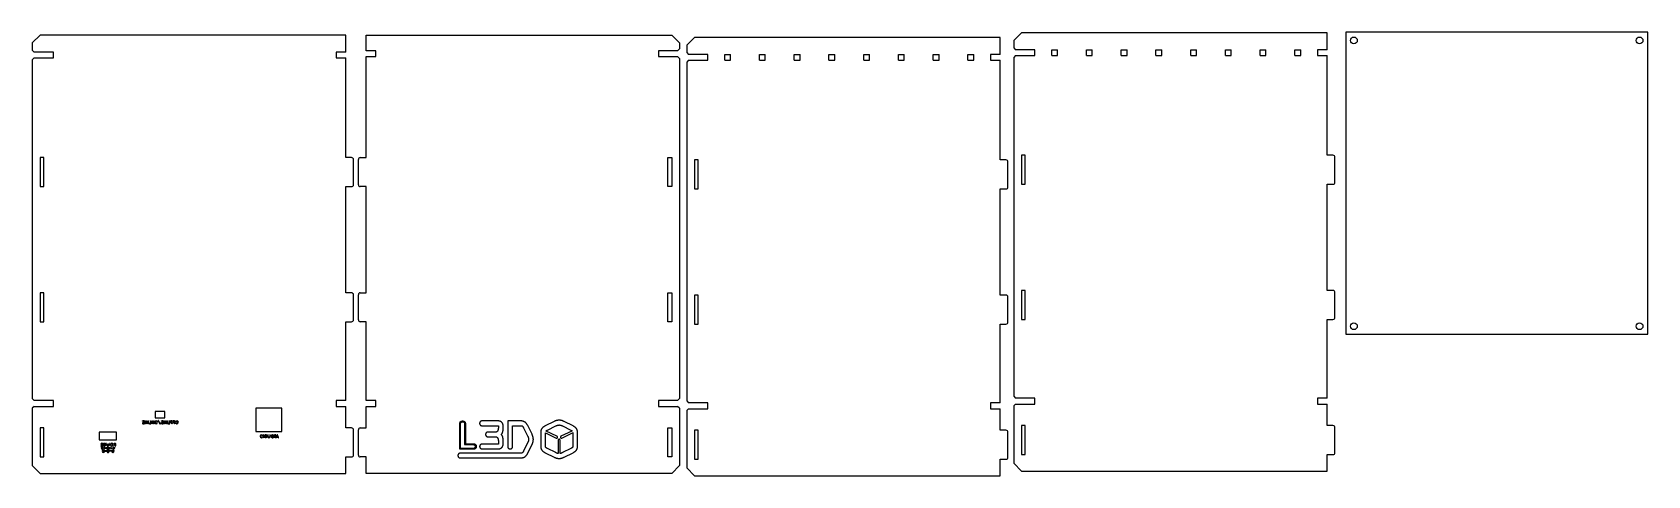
# Model space of a CAD drawing. Extents: x -144 to 693, y -254 to -25.
import ezdxf

# ---------------------------------------------------------------- set-up
doc = ezdxf.new("R2010")
doc.units = 0
doc.header["$MEASUREMENT"] = 0
doc.layers.add('LAYER_1', color=7, linetype='CONTINUOUS')

# ---------------------------------------------------------------- blocks, each defined once
blk = doc.blocks.new('BLOCK_2')
at = {"layer": 'LAYER_1', "color": 7}
blk.add_lwpolyline([(185.15, -104.7), (185.15, -89.7)], dxfattribs=at)
blk = doc.blocks.new('BLOCK_3')
at = {"layer": 'LAYER_1', "color": 7}
blk.add_lwpolyline([(187.15, -104.7), (185.15, -104.7)], dxfattribs=at)
blk = doc.blocks.new('BLOCK_4')
at = {"layer": 'LAYER_1', "color": 7}
blk.add_lwpolyline([(187.15, -89.7), (187.15, -104.7)], dxfattribs=at)
blk = doc.blocks.new('BLOCK_5')
at = {"layer": 'LAYER_1', "color": 7}
blk.add_lwpolyline([(185.15, -89.7), (187.15, -89.7)], dxfattribs=at)
blk = doc.blocks.new('BLOCK_6')
at = {"layer": 'LAYER_1', "color": 7}
blk.add_lwpolyline([(190.15, -34.4), (191.15, -33.4)], dxfattribs=at)
blk = doc.blocks.new('BLOCK_7')
at = {"layer": 'LAYER_1', "color": 7}
blk.add_lwpolyline([(190.15, -34.4), (180.15, -34.4)], dxfattribs=at)
blk = doc.blocks.new('BLOCK_8')
at = {"layer": 'LAYER_1', "color": 7}
blk.add_lwpolyline([(180.15, -34.4), (180.15, -37.4)], dxfattribs=at)
blk = doc.blocks.new('BLOCK_9')
at = {"layer": 'LAYER_1', "color": 7}
blk.add_lwpolyline([(180.15, -37.4), (190.15, -37.4)], dxfattribs=at)
blk = doc.blocks.new('BLOCK_10')
at = {"layer": 'LAYER_1', "color": 7}
blk.add_lwpolyline([(191.15, -38.4), (190.15, -37.4)], dxfattribs=at)
blk = doc.blocks.new('BLOCK_11')
at = {"layer": 'LAYER_1', "color": 7}
blk.add_lwpolyline([(191.15, -38.4), (191.15, -214.5)], dxfattribs=at)
blk = doc.blocks.new('BLOCK_12')
at = {"layer": 'LAYER_1', "color": 7}
blk.add_lwpolyline([(190.15, -215.5), (191.15, -214.5)], dxfattribs=at)
blk = doc.blocks.new('BLOCK_13')
at = {"layer": 'LAYER_1', "color": 7}
blk.add_lwpolyline([(190.15, -215.5), (180.15, -215.5)], dxfattribs=at)
blk = doc.blocks.new('BLOCK_14')
at = {"layer": 'LAYER_1', "color": 7}
blk.add_lwpolyline([(180.15, -215.5), (180.15, -218.5)], dxfattribs=at)
blk = doc.blocks.new('BLOCK_15')
at = {"layer": 'LAYER_1', "color": 7}
blk.add_lwpolyline([(180.15, -218.5), (190.15, -218.5)], dxfattribs=at)
blk = doc.blocks.new('BLOCK_16')
at = {"layer": 'LAYER_1', "color": 7}
blk.add_lwpolyline([(191.15, -219.5), (190.15, -218.5)], dxfattribs=at)
blk = doc.blocks.new('BLOCK_17')
at = {"layer": 'LAYER_1', "color": 7}
blk.add_lwpolyline([(191.15, -219.5), (191.15, -249.2)], dxfattribs=at)
blk = doc.blocks.new('BLOCK_18')
at = {"layer": 'LAYER_1', "color": 7}
blk.add_lwpolyline([(187.15, -253.2), (191.15, -249.2)], dxfattribs=at)
blk = doc.blocks.new('BLOCK_19')
at = {"layer": 'LAYER_1', "color": 7}
blk.add_lwpolyline([(187.15, -253.2), (28.75, -253.2)], dxfattribs=at)
blk = doc.blocks.new('BLOCK_20')
at = {"layer": 'LAYER_1', "color": 7}
blk.add_open_spline([(24.75, -243.7), (24.75, -244.25), (25.2, -244.7), (25.75, -244.7)], degree=3, dxfattribs=at)
blk = doc.blocks.new('BLOCK_21')
at = {"layer": 'LAYER_1', "color": 7}
blk.add_lwpolyline([(24.75, -243.7), (24.75, -230.7)], dxfattribs=at)
blk = doc.blocks.new('BLOCK_22')
at = {"layer": 'LAYER_1', "color": 7}
blk.add_open_spline([(25.75, -229.7), (25.2, -229.7), (24.75, -230.15), (24.75, -230.7)], degree=3, dxfattribs=at)
blk = doc.blocks.new('BLOCK_23')
at = {"layer": 'LAYER_1', "color": 7}
blk.add_lwpolyline([(25.75, -229.7), (28.75, -229.7)], dxfattribs=at)
blk = doc.blocks.new('BLOCK_24')
at = {"layer": 'LAYER_1', "color": 7}
blk.add_lwpolyline([(28.75, -229.7), (28.75, -218.5)], dxfattribs=at)
blk = doc.blocks.new('BLOCK_25')
at = {"layer": 'LAYER_1', "color": 7}
blk.add_lwpolyline([(28.75, -218.5), (33.75, -218.5)], dxfattribs=at)
blk = doc.blocks.new('BLOCK_26')
at = {"layer": 'LAYER_1', "color": 7}
blk.add_lwpolyline([(33.75, -218.5), (33.75, -215.5)], dxfattribs=at)
blk = doc.blocks.new('BLOCK_27')
at = {"layer": 'LAYER_1', "color": 7}
blk.add_lwpolyline([(33.75, -215.5), (28.75, -215.5)], dxfattribs=at)
blk = doc.blocks.new('BLOCK_28')
at = {"layer": 'LAYER_1', "color": 7}
blk.add_lwpolyline([(28.75, -215.5), (28.75, -174.7)], dxfattribs=at)
blk = doc.blocks.new('BLOCK_29')
at = {"layer": 'LAYER_1', "color": 7}
blk.add_lwpolyline([(28.75, -174.7), (25.75, -174.7)], dxfattribs=at)
blk = doc.blocks.new('BLOCK_30')
at = {"layer": 'LAYER_1', "color": 7}
blk.add_open_spline([(24.75, -173.7), (24.75, -174.25), (25.2, -174.7), (25.75, -174.7)], degree=3, dxfattribs=at)
blk = doc.blocks.new('BLOCK_31')
at = {"layer": 'LAYER_1', "color": 7}
blk.add_lwpolyline([(24.75, -173.7), (24.75, -160.7)], dxfattribs=at)
blk = doc.blocks.new('BLOCK_32')
at = {"layer": 'LAYER_1', "color": 7}
blk.add_open_spline([(25.75, -159.7), (25.2, -159.7), (24.75, -160.15), (24.75, -160.7)], degree=3, dxfattribs=at)
blk = doc.blocks.new('BLOCK_33')
at = {"layer": 'LAYER_1', "color": 7}
blk.add_lwpolyline([(25.75, -159.7), (28.75, -159.7)], dxfattribs=at)
blk = doc.blocks.new('BLOCK_34')
at = {"layer": 'LAYER_1', "color": 7}
blk.add_lwpolyline([(28.75, -159.7), (28.75, -104.7)], dxfattribs=at)
blk = doc.blocks.new('BLOCK_35')
at = {"layer": 'LAYER_1', "color": 7}
blk.add_lwpolyline([(28.75, -104.7), (25.75, -104.7)], dxfattribs=at)
blk = doc.blocks.new('BLOCK_36')
at = {"layer": 'LAYER_1', "color": 7}
blk.add_open_spline([(24.75, -103.7), (24.75, -104.25), (25.2, -104.7), (25.75, -104.7)], degree=3, dxfattribs=at)
blk = doc.blocks.new('BLOCK_37')
at = {"layer": 'LAYER_1', "color": 7}
blk.add_lwpolyline([(24.75, -103.7), (24.75, -90.7)], dxfattribs=at)
blk = doc.blocks.new('BLOCK_38')
at = {"layer": 'LAYER_1', "color": 7}
blk.add_open_spline([(25.75, -89.7), (25.2, -89.7), (24.75, -90.15), (24.75, -90.7)], degree=3, dxfattribs=at)
blk = doc.blocks.new('BLOCK_39')
at = {"layer": 'LAYER_1', "color": 7}
blk.add_lwpolyline([(25.75, -89.7), (28.75, -89.7)], dxfattribs=at)
blk = doc.blocks.new('BLOCK_40')
at = {"layer": 'LAYER_1', "color": 7}
blk.add_lwpolyline([(28.75, -89.7), (28.75, -37.4)], dxfattribs=at)
blk = doc.blocks.new('BLOCK_41')
at = {"layer": 'LAYER_1', "color": 7}
blk.add_lwpolyline([(28.75, -37.4), (33.75, -37.4)], dxfattribs=at)
blk = doc.blocks.new('BLOCK_42')
at = {"layer": 'LAYER_1', "color": 7}
blk.add_lwpolyline([(33.75, -37.4), (33.75, -34.4)], dxfattribs=at)
blk = doc.blocks.new('BLOCK_43')
at = {"layer": 'LAYER_1', "color": 7}
blk.add_lwpolyline([(33.75, -34.4), (28.75, -34.4)], dxfattribs=at)
blk = doc.blocks.new('BLOCK_44')
at = {"layer": 'LAYER_1', "color": 7}
blk.add_lwpolyline([(28.75, -34.4), (28.75, -26.2)], dxfattribs=at)
blk = doc.blocks.new('BLOCK_45')
at = {"layer": 'LAYER_1', "color": 7}
blk.add_lwpolyline([(28.75, -26.2), (187.15, -26.2)], dxfattribs=at)
blk = doc.blocks.new('BLOCK_46')
at = {"layer": 'LAYER_1', "color": 7}
blk.add_lwpolyline([(191.15, -30.2), (187.15, -26.2)], dxfattribs=at)
blk = doc.blocks.new('BLOCK_47')
at = {"layer": 'LAYER_1', "color": 7}
blk.add_lwpolyline([(191.15, -30.2), (191.15, -33.4)], dxfattribs=at)
blk = doc.blocks.new('BLOCK_48')
at = {"layer": 'LAYER_1', "color": 7}
blk.add_lwpolyline([(187.15, -244.7), (185.15, -244.7)], dxfattribs=at)
blk = doc.blocks.new('BLOCK_49')
at = {"layer": 'LAYER_1', "color": 7}
blk.add_lwpolyline([(187.15, -229.7), (187.15, -244.7)], dxfattribs=at)
blk = doc.blocks.new('BLOCK_50')
at = {"layer": 'LAYER_1', "color": 7}
blk.add_lwpolyline([(185.15, -229.7), (187.15, -229.7)], dxfattribs=at)
blk = doc.blocks.new('BLOCK_51')
at = {"layer": 'LAYER_1', "color": 7}
blk.add_lwpolyline([(185.15, -244.7), (185.15, -229.7)], dxfattribs=at)
blk = doc.blocks.new('BLOCK_52')
at = {"layer": 'LAYER_1', "color": 7}
blk.add_lwpolyline([(187.15, -174.7), (185.15, -174.7)], dxfattribs=at)
blk = doc.blocks.new('BLOCK_53')
at = {"layer": 'LAYER_1', "color": 7}
blk.add_lwpolyline([(187.15, -159.7), (187.15, -174.7)], dxfattribs=at)
blk = doc.blocks.new('BLOCK_54')
at = {"layer": 'LAYER_1', "color": 7}
blk.add_lwpolyline([(185.15, -159.7), (187.15, -159.7)], dxfattribs=at)
blk = doc.blocks.new('BLOCK_55')
at = {"layer": 'LAYER_1', "color": 7}
blk.add_lwpolyline([(185.15, -174.7), (185.15, -159.7)], dxfattribs=at)
blk = doc.blocks.new('BLOCK_56')
at = {"layer": 'LAYER_1', "color": 7}
blk.add_lwpolyline([(28.75, -253.2), (28.75, -244.7)], dxfattribs=at)
blk = doc.blocks.new('BLOCK_57')
at = {"layer": 'LAYER_1', "color": 7}
blk.add_lwpolyline([(28.75, -244.7), (25.75, -244.7)], dxfattribs=at)
blk = doc.blocks.new('BLOCK_58')
at = {"layer": 'LAYER_1', "color": 7}
blk.add_lwpolyline([(99.74, -230.13), (99.74, -228.53)], dxfattribs=at)
blk = doc.blocks.new('BLOCK_59')
at = {"layer": 'LAYER_1', "color": 7}
blk.add_lwpolyline([(97.28, -226.07), (88.81, -226.07)], dxfattribs=at)
blk = doc.blocks.new('BLOCK_60')
at = {"layer": 'LAYER_1', "color": 7}
blk.add_lwpolyline([(88.81, -228.53), (97.28, -228.53)], dxfattribs=at)
blk = doc.blocks.new('BLOCK_61')
at = {"layer": 'LAYER_1', "color": 7}
blk.add_lwpolyline([(97.28, -228.53), (97.28, -229.49)], dxfattribs=at)
blk = doc.blocks.new('BLOCK_62')
at = {"layer": 'LAYER_1', "color": 7}
blk.add_lwpolyline([(96.05, -231.81), (91.91, -231.81)], dxfattribs=at)
blk = doc.blocks.new('BLOCK_63')
at = {"layer": 'LAYER_1', "color": 7}
blk.add_lwpolyline([(91.91, -234.27), (96.05, -234.27)], dxfattribs=at)
blk = doc.blocks.new('BLOCK_64')
at = {"layer": 'LAYER_1', "color": 7}
blk.add_lwpolyline([(97.28, -236.59), (97.28, -238.07)], dxfattribs=at)
blk = doc.blocks.new('BLOCK_65')
at = {"layer": 'LAYER_1', "color": 7}
blk.add_lwpolyline([(97.28, -238.07), (88.81, -238.07)], dxfattribs=at)
blk = doc.blocks.new('BLOCK_66')
at = {"layer": 'LAYER_1', "color": 7}
blk.add_lwpolyline([(88.81, -240.53), (97.28, -240.53)], dxfattribs=at)
blk = doc.blocks.new('BLOCK_67')
at = {"layer": 'LAYER_1', "color": 7}
blk.add_lwpolyline([(99.74, -238.07), (99.74, -235.95)], dxfattribs=at)
blk = doc.blocks.new('BLOCK_68')
at = {"layer": 'LAYER_1', "color": 7}
blk.add_lwpolyline([(112.43, -242.84), (114.7, -238.28)], dxfattribs=at)
blk = doc.blocks.new('BLOCK_69')
at = {"layer": 'LAYER_1', "color": 7}
blk.add_lwpolyline([(114.72, -232.96), (112.46, -228.39)], dxfattribs=at)
blk = doc.blocks.new('BLOCK_70')
at = {"layer": 'LAYER_1', "color": 7}
blk.add_lwpolyline([(108.77, -226.05), (102.16, -226.05)], dxfattribs=at)
blk = doc.blocks.new('BLOCK_71')
at = {"layer": 'LAYER_1', "color": 7}
blk.add_lwpolyline([(102.16, -226.05), (102.15, -226.05)], dxfattribs=at)
blk = doc.blocks.new('BLOCK_72')
at = {"layer": 'LAYER_1', "color": 7}
blk.add_lwpolyline([(102.15, -226.05), (102.15, -239.28)], dxfattribs=at)
blk = doc.blocks.new('BLOCK_73')
at = {"layer": 'LAYER_1', "color": 7}
blk.add_lwpolyline([(104.61, -239.28), (104.61, -228.51)], dxfattribs=at)
blk = doc.blocks.new('BLOCK_74')
at = {"layer": 'LAYER_1', "color": 7}
blk.add_lwpolyline([(104.61, -228.51), (108.47, -228.51)], dxfattribs=at)
blk = doc.blocks.new('BLOCK_75')
at = {"layer": 'LAYER_1', "color": 7}
blk.add_lwpolyline([(110.32, -229.59), (112.41, -233.85)], dxfattribs=at)
blk = doc.blocks.new('BLOCK_76')
at = {"layer": 'LAYER_1', "color": 7}
blk.add_lwpolyline([(112.41, -237.42), (110.27, -241.7)], dxfattribs=at)
blk = doc.blocks.new('BLOCK_77')
at = {"layer": 'LAYER_1', "color": 7}
blk.add_lwpolyline([(108.57, -242.74), (77.56, -242.74)], dxfattribs=at)
blk = doc.blocks.new('BLOCK_78')
at = {"layer": 'LAYER_1', "color": 7}
blk.add_lwpolyline([(77.56, -245.2), (108.64, -245.2)], dxfattribs=at)
blk = doc.blocks.new('BLOCK_79')
at = {"layer": 'LAYER_1', "color": 7}
blk.add_lwpolyline([(121.53, -242.53), (126.11, -244.79)], dxfattribs=at)
blk = doc.blocks.new('BLOCK_80')
at = {"layer": 'LAYER_1', "color": 7}
blk.add_lwpolyline([(131.43, -244.77), (135.98, -242.5)], dxfattribs=at)
blk = doc.blocks.new('BLOCK_81')
at = {"layer": 'LAYER_1', "color": 7}
blk.add_lwpolyline([(138.34, -238.71), (138.34, -235.92)], dxfattribs=at)
blk = doc.blocks.new('BLOCK_82')
at = {"layer": 'LAYER_1', "color": 7}
blk.add_lwpolyline([(138.34, -235.92), (138.34, -235.23)], dxfattribs=at)
blk = doc.blocks.new('BLOCK_83')
at = {"layer": 'LAYER_1', "color": 7}
blk.add_lwpolyline([(138.34, -235.23), (138.34, -232.44)], dxfattribs=at)
blk = doc.blocks.new('BLOCK_84')
at = {"layer": 'LAYER_1', "color": 7}
blk.add_lwpolyline([(135.98, -228.65), (131.43, -226.38)], dxfattribs=at)
blk = doc.blocks.new('BLOCK_85')
at = {"layer": 'LAYER_1', "color": 7}
blk.add_lwpolyline([(126.11, -226.36), (121.53, -228.62)], dxfattribs=at)
blk = doc.blocks.new('BLOCK_86')
at = {"layer": 'LAYER_1', "color": 7}
blk.add_lwpolyline([(119.19, -232.31), (119.19, -234.62)], dxfattribs=at)
blk = doc.blocks.new('BLOCK_87')
at = {"layer": 'LAYER_1', "color": 7}
blk.add_lwpolyline([(119.19, -234.62), (119.19, -236.54)], dxfattribs=at)
blk = doc.blocks.new('BLOCK_88')
at = {"layer": 'LAYER_1', "color": 7}
blk.add_lwpolyline([(119.19, -236.54), (119.19, -238.84)], dxfattribs=at)
blk = doc.blocks.new('BLOCK_89')
at = {"layer": 'LAYER_1', "color": 7}
blk.add_lwpolyline([(122.74, -230.76), (127, -228.67)], dxfattribs=at)
blk = doc.blocks.new('BLOCK_90')
at = {"layer": 'LAYER_1', "color": 7}
blk.add_lwpolyline([(130.57, -228.67), (134.85, -230.81)], dxfattribs=at)
blk = doc.blocks.new('BLOCK_91')
at = {"layer": 'LAYER_1', "color": 7}
blk.add_lwpolyline([(135.25, -231.27), (129.68, -234.01)], dxfattribs=at)
blk = doc.blocks.new('BLOCK_92')
at = {"layer": 'LAYER_1', "color": 7}
blk.add_lwpolyline([(130.14, -234.95), (135.71, -232.21)], dxfattribs=at)
blk = doc.blocks.new('BLOCK_93')
at = {"layer": 'LAYER_1', "color": 7}
blk.add_lwpolyline([(135.88, -232.51), (135.88, -235.23)], dxfattribs=at)
blk = doc.blocks.new('BLOCK_94')
at = {"layer": 'LAYER_1', "color": 7}
blk.add_lwpolyline([(135.88, -235.23), (135.88, -235.92)], dxfattribs=at)
blk = doc.blocks.new('BLOCK_95')
at = {"layer": 'LAYER_1', "color": 7}
blk.add_lwpolyline([(135.88, -235.92), (135.88, -238.64)], dxfattribs=at)
blk = doc.blocks.new('BLOCK_96')
at = {"layer": 'LAYER_1', "color": 7}
blk.add_lwpolyline([(134.85, -240.34), (130.57, -242.48)], dxfattribs=at)
blk = doc.blocks.new('BLOCK_97')
at = {"layer": 'LAYER_1', "color": 7}
blk.add_lwpolyline([(129.22, -242.96), (129.26, -236.08)], dxfattribs=at)
blk = doc.blocks.new('BLOCK_98')
at = {"layer": 'LAYER_1', "color": 7}
blk.add_lwpolyline([(128.22, -236.07), (128.19, -242.95)], dxfattribs=at)
blk = doc.blocks.new('BLOCK_99')
at = {"layer": 'LAYER_1', "color": 7}
blk.add_lwpolyline([(127, -242.48), (122.74, -240.39)], dxfattribs=at)
blk = doc.blocks.new('BLOCK_100')
at = {"layer": 'LAYER_1', "color": 7}
blk.add_lwpolyline([(121.65, -238.54), (121.65, -236.47)], dxfattribs=at)
blk = doc.blocks.new('BLOCK_101')
at = {"layer": 'LAYER_1', "color": 7}
blk.add_lwpolyline([(121.65, -236.47), (121.65, -234.68)], dxfattribs=at)
blk = doc.blocks.new('BLOCK_102')
at = {"layer": 'LAYER_1', "color": 7}
blk.add_lwpolyline([(121.65, -234.68), (121.65, -232.61)], dxfattribs=at)
blk = doc.blocks.new('BLOCK_103')
at = {"layer": 'LAYER_1', "color": 7}
blk.add_lwpolyline([(121.66, -232.24), (127.17, -234.95)], dxfattribs=at)
blk = doc.blocks.new('BLOCK_104')
at = {"layer": 'LAYER_1', "color": 7}
blk.add_lwpolyline([(127.63, -234.01), (122.06, -231.27)], dxfattribs=at)
blk = doc.blocks.new('BLOCK_105')
at = {"layer": 'LAYER_1', "color": 7}
blk.add_lwpolyline([(84.37, -240.73), (77.33, -240.73)], dxfattribs=at)
blk = doc.blocks.new('BLOCK_106')
at = {"layer": 'LAYER_1', "color": 7}
blk.add_lwpolyline([(77.33, -240.73), (77.33, -227.5)], dxfattribs=at)
blk = doc.blocks.new('BLOCK_107')
at = {"layer": 'LAYER_1', "color": 7}
blk.add_lwpolyline([(80.19, -227.5), (80.19, -237.87)], dxfattribs=at)
blk = doc.blocks.new('BLOCK_108')
at = {"layer": 'LAYER_1', "color": 7}
blk.add_lwpolyline([(80.19, -237.87), (84.37, -237.87)], dxfattribs=at)
blk = doc.blocks.new('BLOCK_109')
at = {"layer": 'LAYER_1', "color": 7}
blk.add_lwpolyline([(84.21, -240.33), (77.73, -240.33)], dxfattribs=at)
blk = doc.blocks.new('BLOCK_110')
at = {"layer": 'LAYER_1', "color": 7}
blk.add_lwpolyline([(77.73, -240.33), (77.73, -227.5)], dxfattribs=at)
blk = doc.blocks.new('BLOCK_111')
at = {"layer": 'LAYER_1', "color": 7}
blk.add_lwpolyline([(79.79, -227.5), (79.79, -238.27)], dxfattribs=at)
blk = doc.blocks.new('BLOCK_112')
at = {"layer": 'LAYER_1', "color": 7}
blk.add_lwpolyline([(79.79, -238.27), (84.21, -238.27)], dxfattribs=at)
blk = doc.blocks.new('BLOCK_113')
at = {"layer": 'LAYER_1', "color": 7}
blk.add_lwpolyline([(99.74, -228.53), (99.73, -228.36), (99.72, -228.19), (99.69, -228.02), (99.66, -227.86), (99.61, -227.7), (99.55, -227.55), (99.49, -227.41), (99.41, -227.27), (99.33, -227.13), (99.24, -227.01), (99.14, -226.89), (99.04, -226.77), (98.92, -226.67), (98.8, -226.57), (98.67, -226.48), (98.54, -226.39), (98.4, -226.32), (98.26, -226.25), (98.1, -226.2), (97.95, -226.15), (97.79, -226.12), (97.62, -226.09), (97.45, -226.07), (97.28, -226.07)], dxfattribs=at)
blk = doc.blocks.new('BLOCK_114')
at = {"layer": 'LAYER_1', "color": 7}
blk.add_lwpolyline([(88.81, -226.07), (88.73, -226.07), (88.65, -226.07), (88.57, -226.08), (88.5, -226.1), (88.42, -226.11), (88.35, -226.13), (88.28, -226.16), (88.21, -226.19), (88.14, -226.22), (88.08, -226.26), (88.01, -226.3), (87.96, -226.35), (87.9, -226.4), (87.85, -226.46), (87.8, -226.52), (87.76, -226.59), (87.72, -226.66), (87.68, -226.73), (87.65, -226.81), (87.63, -226.9), (87.61, -226.99), (87.59, -227.09), (87.58, -227.19), (87.58, -227.3)], dxfattribs=at)
blk = doc.blocks.new('BLOCK_115')
at = {"layer": 'LAYER_1', "color": 7}
blk.add_lwpolyline([(87.58, -227.3), (87.58, -227.41), (87.59, -227.51), (87.61, -227.61), (87.63, -227.7), (87.65, -227.78), (87.68, -227.86), (87.72, -227.94), (87.76, -228.01), (87.8, -228.08), (87.85, -228.14), (87.9, -228.19), (87.96, -228.25), (88.01, -228.29), (88.08, -228.34), (88.14, -228.37), (88.21, -228.41), (88.28, -228.44), (88.35, -228.46), (88.42, -228.48), (88.5, -228.5), (88.57, -228.51), (88.65, -228.52), (88.73, -228.53), (88.81, -228.53)], dxfattribs=at)
blk = doc.blocks.new('BLOCK_116')
at = {"layer": 'LAYER_1', "color": 7}
blk.add_lwpolyline([(97.28, -229.49), (97.28, -229.66), (97.27, -229.83), (97.25, -229.99), (97.24, -230.14), (97.21, -230.29), (97.18, -230.43), (97.15, -230.57), (97.11, -230.7), (97.07, -230.83), (97.03, -230.95), (96.98, -231.06), (96.92, -231.17), (96.86, -231.26), (96.8, -231.35), (96.74, -231.44), (96.67, -231.51), (96.6, -231.58), (96.53, -231.64), (96.46, -231.69), (96.38, -231.73), (96.3, -231.76), (96.22, -231.79), (96.13, -231.8), (96.05, -231.81)], dxfattribs=at)
blk = doc.blocks.new('BLOCK_117')
at = {"layer": 'LAYER_1', "color": 7}
blk.add_lwpolyline([(91.91, -231.81), (91.83, -231.81), (91.75, -231.81), (91.67, -231.82), (91.6, -231.84), (91.52, -231.85), (91.45, -231.88), (91.38, -231.9), (91.31, -231.93), (91.24, -231.96), (91.18, -232), (91.11, -232.04), (91.06, -232.09), (91, -232.14), (90.95, -232.2), (90.9, -232.26), (90.86, -232.33), (90.82, -232.4), (90.78, -232.47), (90.75, -232.55), (90.73, -232.64), (90.71, -232.73), (90.69, -232.83), (90.68, -232.93), (90.68, -233.04)], dxfattribs=at)
blk = doc.blocks.new('BLOCK_118')
at = {"layer": 'LAYER_1', "color": 7}
blk.add_lwpolyline([(90.68, -233.04), (90.68, -233.15), (90.69, -233.25), (90.71, -233.35), (90.73, -233.44), (90.75, -233.52), (90.78, -233.61), (90.82, -233.68), (90.86, -233.75), (90.9, -233.82), (90.95, -233.88), (91, -233.94), (91.06, -233.99), (91.11, -234.03), (91.18, -234.08), (91.24, -234.11), (91.31, -234.15), (91.38, -234.18), (91.45, -234.2), (91.52, -234.22), (91.6, -234.24), (91.67, -234.25), (91.75, -234.26), (91.83, -234.27), (91.91, -234.27)], dxfattribs=at)
blk = doc.blocks.new('BLOCK_119')
at = {"layer": 'LAYER_1', "color": 7}
blk.add_lwpolyline([(96.05, -234.27), (96.13, -234.27), (96.22, -234.29), (96.3, -234.31), (96.38, -234.35), (96.46, -234.39), (96.53, -234.44), (96.6, -234.5), (96.67, -234.56), (96.74, -234.64), (96.8, -234.72), (96.86, -234.81), (96.92, -234.91), (96.98, -235.02), (97.03, -235.13), (97.07, -235.25), (97.11, -235.37), (97.15, -235.51), (97.18, -235.64), (97.21, -235.79), (97.24, -235.94), (97.25, -236.09), (97.27, -236.25), (97.28, -236.42), (97.28, -236.59)], dxfattribs=at)
blk = doc.blocks.new('BLOCK_120')
at = {"layer": 'LAYER_1', "color": 7}
blk.add_lwpolyline([(88.81, -238.07), (88.73, -238.07), (88.65, -238.08), (88.57, -238.09), (88.5, -238.1), (88.42, -238.12), (88.35, -238.14), (88.28, -238.16), (88.21, -238.19), (88.14, -238.23), (88.08, -238.26), (88.01, -238.31), (87.96, -238.35), (87.9, -238.4), (87.85, -238.46), (87.8, -238.52), (87.76, -238.59), (87.72, -238.66), (87.68, -238.73), (87.65, -238.82), (87.63, -238.9), (87.61, -238.99), (87.59, -239.09), (87.58, -239.19), (87.58, -239.3)], dxfattribs=at)
blk = doc.blocks.new('BLOCK_121')
at = {"layer": 'LAYER_1', "color": 7}
blk.add_lwpolyline([(87.58, -239.3), (87.58, -239.41), (87.59, -239.51), (87.61, -239.61), (87.63, -239.7), (87.65, -239.79), (87.68, -239.87), (87.72, -239.94), (87.76, -240.01), (87.8, -240.08), (87.85, -240.14), (87.9, -240.2), (87.96, -240.25), (88.01, -240.3), (88.08, -240.34), (88.14, -240.38), (88.21, -240.41), (88.28, -240.44), (88.35, -240.46), (88.42, -240.48), (88.5, -240.5), (88.57, -240.51), (88.65, -240.52), (88.73, -240.53), (88.81, -240.53)], dxfattribs=at)
blk = doc.blocks.new('BLOCK_122')
at = {"layer": 'LAYER_1', "color": 7}
blk.add_lwpolyline([(97.28, -240.53), (97.45, -240.53), (97.62, -240.51), (97.79, -240.48), (97.95, -240.45), (98.1, -240.4), (98.26, -240.34), (98.4, -240.28), (98.54, -240.21), (98.67, -240.12), (98.8, -240.03), (98.92, -239.93), (99.04, -239.83), (99.14, -239.71), (99.24, -239.59), (99.33, -239.47), (99.41, -239.33), (99.49, -239.19), (99.55, -239.05), (99.61, -238.9), (99.66, -238.74), (99.69, -238.58), (99.72, -238.41), (99.73, -238.24), (99.74, -238.07)], dxfattribs=at)
blk = doc.blocks.new('BLOCK_123')
at = {"layer": 'LAYER_1', "color": 7}
blk.add_lwpolyline([(99.74, -235.95), (99.74, -235.82), (99.74, -235.7), (99.73, -235.57), (99.72, -235.44), (99.71, -235.31), (99.7, -235.17), (99.68, -235.04), (99.66, -234.91), (99.64, -234.78), (99.61, -234.64), (99.58, -234.51), (99.55, -234.38), (99.51, -234.25), (99.47, -234.13), (99.42, -234), (99.37, -233.88), (99.31, -233.76), (99.25, -233.65), (99.19, -233.53), (99.12, -233.43), (99.04, -233.32), (98.96, -233.22), (98.87, -233.13), (98.78, -233.04)], dxfattribs=at)
blk = doc.blocks.new('BLOCK_124')
at = {"layer": 'LAYER_1', "color": 7}
blk.add_lwpolyline([(98.78, -233.04), (98.87, -232.95), (98.96, -232.86), (99.04, -232.76), (99.12, -232.65), (99.19, -232.54), (99.25, -232.43), (99.31, -232.32), (99.37, -232.2), (99.42, -232.08), (99.47, -231.95), (99.51, -231.82), (99.55, -231.7), (99.58, -231.57), (99.61, -231.43), (99.64, -231.3), (99.66, -231.17), (99.68, -231.04), (99.7, -230.9), (99.71, -230.77), (99.72, -230.64), (99.73, -230.51), (99.74, -230.38), (99.74, -230.25), (99.74, -230.13)], dxfattribs=at)
blk = doc.blocks.new('BLOCK_125')
at = {"layer": 'LAYER_1', "color": 7}
blk.add_lwpolyline([(114.7, -238.28), (114.76, -238.16), (114.82, -238.04), (114.87, -237.93), (114.92, -237.81), (114.97, -237.7), (115.01, -237.59), (115.06, -237.48), (115.1, -237.38), (115.13, -237.27), (115.17, -237.16), (115.2, -237.06), (115.23, -236.95), (115.25, -236.85), (115.28, -236.74), (115.3, -236.63), (115.32, -236.52), (115.33, -236.41), (115.35, -236.3), (115.36, -236.18), (115.37, -236.06), (115.38, -235.94), (115.38, -235.81), (115.39, -235.68), (115.39, -235.55)], dxfattribs=at)
blk = doc.blocks.new('BLOCK_126')
at = {"layer": 'LAYER_1', "color": 7}
blk.add_lwpolyline([(115.39, -235.55), (115.39, -235.43), (115.38, -235.31), (115.38, -235.2), (115.37, -235.08), (115.36, -234.97), (115.34, -234.86), (115.33, -234.75), (115.31, -234.64), (115.29, -234.53), (115.26, -234.42), (115.24, -234.32), (115.21, -234.21), (115.18, -234.11), (115.15, -234), (115.12, -233.9), (115.08, -233.79), (115.04, -233.69), (115, -233.59), (114.96, -233.48), (114.92, -233.38), (114.87, -233.28), (114.82, -233.17), (114.77, -233.07), (114.72, -232.96)], dxfattribs=at)
blk = doc.blocks.new('BLOCK_127')
at = {"layer": 'LAYER_1', "color": 7}
blk.add_lwpolyline([(112.46, -228.39), (112.36, -228.19), (112.25, -228), (112.15, -227.83), (112.04, -227.66), (111.93, -227.5), (111.81, -227.35), (111.69, -227.2), (111.56, -227.07), (111.43, -226.94), (111.29, -226.83), (111.15, -226.72), (111.01, -226.62), (110.86, -226.52), (110.7, -226.44), (110.54, -226.37), (110.37, -226.3), (110.19, -226.24), (110.01, -226.19), (109.82, -226.14), (109.63, -226.11), (109.42, -226.08), (109.21, -226.06), (108.99, -226.05), (108.77, -226.05)], dxfattribs=at)
blk = doc.blocks.new('BLOCK_128')
at = {"layer": 'LAYER_1', "color": 7}
blk.add_lwpolyline([(102.15, -239.28), (102.15, -239.38), (102.16, -239.47), (102.16, -239.56), (102.18, -239.65), (102.19, -239.73), (102.22, -239.81), (102.24, -239.88), (102.27, -239.95), (102.3, -240.02), (102.34, -240.08), (102.38, -240.14), (102.43, -240.19), (102.48, -240.24), (102.54, -240.29), (102.6, -240.33), (102.67, -240.37), (102.74, -240.4), (102.81, -240.43), (102.89, -240.46), (102.98, -240.48), (103.07, -240.49), (103.17, -240.51), (103.27, -240.51), (103.38, -240.51)], dxfattribs=at)
blk = doc.blocks.new('BLOCK_129')
at = {"layer": 'LAYER_1', "color": 7}
blk.add_lwpolyline([(103.38, -240.51), (103.49, -240.51), (103.59, -240.51), (103.69, -240.49), (103.78, -240.48), (103.86, -240.46), (103.95, -240.43), (104.02, -240.4), (104.09, -240.37), (104.16, -240.33), (104.22, -240.29), (104.28, -240.24), (104.33, -240.19), (104.37, -240.14), (104.42, -240.08), (104.45, -240.02), (104.49, -239.95), (104.52, -239.88), (104.54, -239.81), (104.56, -239.73), (104.58, -239.65), (104.59, -239.56), (104.6, -239.47), (104.61, -239.38), (104.61, -239.28)], dxfattribs=at)
blk = doc.blocks.new('BLOCK_130')
at = {"layer": 'LAYER_1', "color": 7}
blk.add_lwpolyline([(108.47, -228.51), (108.6, -228.51), (108.73, -228.51), (108.85, -228.51), (108.96, -228.52), (109.06, -228.53), (109.16, -228.54), (109.25, -228.55), (109.33, -228.57), (109.41, -228.59), (109.49, -228.61), (109.56, -228.64), (109.62, -228.67), (109.69, -228.71), (109.75, -228.76), (109.81, -228.81), (109.86, -228.86), (109.92, -228.93), (109.98, -229), (110.03, -229.08), (110.09, -229.16), (110.14, -229.26), (110.2, -229.36), (110.26, -229.47), (110.32, -229.59)], dxfattribs=at)
blk = doc.blocks.new('BLOCK_131')
at = {"layer": 'LAYER_1', "color": 7}
blk.add_lwpolyline([(112.41, -233.85), (112.45, -233.92), (112.48, -234), (112.52, -234.07), (112.55, -234.13), (112.58, -234.2), (112.61, -234.27), (112.64, -234.34), (112.67, -234.4), (112.7, -234.47), (112.73, -234.53), (112.75, -234.6), (112.78, -234.66), (112.8, -234.73), (112.82, -234.8), (112.84, -234.87), (112.86, -234.93), (112.87, -235), (112.89, -235.08), (112.9, -235.15), (112.91, -235.23), (112.92, -235.3), (112.92, -235.38), (112.92, -235.47), (112.93, -235.55)], dxfattribs=at)
blk = doc.blocks.new('BLOCK_132')
at = {"layer": 'LAYER_1', "color": 7}
blk.add_lwpolyline([(112.93, -235.55), (112.92, -235.64), (112.92, -235.73), (112.92, -235.82), (112.91, -235.91), (112.9, -235.99), (112.89, -236.07), (112.88, -236.15), (112.86, -236.23), (112.85, -236.3), (112.83, -236.38), (112.81, -236.45), (112.79, -236.52), (112.76, -236.59), (112.74, -236.67), (112.71, -236.74), (112.68, -236.81), (112.66, -236.88), (112.62, -236.96), (112.59, -237.03), (112.56, -237.1), (112.52, -237.18), (112.49, -237.26), (112.45, -237.34), (112.41, -237.42)], dxfattribs=at)
blk = doc.blocks.new('BLOCK_133')
at = {"layer": 'LAYER_1', "color": 7}
blk.add_lwpolyline([(110.27, -241.7), (110.21, -241.82), (110.16, -241.92), (110.1, -242.02), (110.05, -242.11), (110, -242.19), (109.95, -242.26), (109.9, -242.33), (109.85, -242.39), (109.8, -242.44), (109.75, -242.49), (109.7, -242.53), (109.64, -242.57), (109.58, -242.6), (109.52, -242.63), (109.45, -242.66), (109.38, -242.68), (109.3, -242.69), (109.21, -242.71), (109.13, -242.72), (109.03, -242.73), (108.93, -242.73), (108.82, -242.74), (108.7, -242.74), (108.57, -242.74)], dxfattribs=at)
blk = doc.blocks.new('BLOCK_134')
at = {"layer": 'LAYER_1', "color": 7}
blk.add_lwpolyline([(77.56, -242.74), (77.48, -242.74), (77.41, -242.75), (77.34, -242.75), (77.27, -242.77), (77.2, -242.78), (77.12, -242.81), (77.05, -242.83), (76.98, -242.86), (76.92, -242.89), (76.85, -242.93), (76.79, -242.97), (76.73, -243.02), (76.67, -243.07), (76.62, -243.13), (76.56, -243.19), (76.52, -243.26), (76.48, -243.33), (76.44, -243.4), (76.4, -243.48), (76.38, -243.57), (76.35, -243.66), (76.34, -243.76), (76.33, -243.86), (76.32, -243.97)], dxfattribs=at)
blk = doc.blocks.new('BLOCK_135')
at = {"layer": 'LAYER_1', "color": 7}
blk.add_lwpolyline([(76.32, -243.97), (76.33, -244.08), (76.34, -244.19), (76.36, -244.29), (76.38, -244.39), (76.41, -244.47), (76.44, -244.56), (76.48, -244.63), (76.52, -244.7), (76.57, -244.77), (76.62, -244.83), (76.68, -244.89), (76.74, -244.94), (76.8, -244.98), (76.86, -245.02), (76.93, -245.06), (77, -245.09), (77.06, -245.12), (77.13, -245.14), (77.21, -245.16), (77.28, -245.17), (77.35, -245.19), (77.42, -245.19), (77.49, -245.2), (77.56, -245.2)], dxfattribs=at)
blk = doc.blocks.new('BLOCK_136')
at = {"layer": 'LAYER_1', "color": 7}
blk.add_lwpolyline([(108.64, -245.2), (108.87, -245.2), (109.1, -245.19), (109.31, -245.17), (109.52, -245.14), (109.72, -245.11), (109.92, -245.07), (110.1, -245.02), (110.28, -244.96), (110.45, -244.9), (110.62, -244.83), (110.78, -244.75), (110.93, -244.66), (111.08, -244.56), (111.23, -244.45), (111.37, -244.33), (111.5, -244.2), (111.63, -244.07), (111.75, -243.92), (111.88, -243.77), (111.99, -243.6), (112.11, -243.43), (112.22, -243.24), (112.33, -243.04), (112.43, -242.84)], dxfattribs=at)
blk = doc.blocks.new('BLOCK_137')
at = {"layer": 'LAYER_1', "color": 7}
blk.add_lwpolyline([(126.11, -244.79), (126.21, -244.85), (126.32, -244.9), (126.42, -244.94), (126.52, -244.99), (126.63, -245.03), (126.73, -245.07), (126.83, -245.11), (126.94, -245.15), (127.04, -245.19), (127.15, -245.22), (127.25, -245.25), (127.36, -245.28), (127.46, -245.31), (127.57, -245.34), (127.67, -245.36), (127.78, -245.38), (127.89, -245.4), (128, -245.41), (128.11, -245.43), (128.23, -245.44), (128.34, -245.45), (128.46, -245.45), (128.58, -245.46), (128.69, -245.46)], dxfattribs=at)
blk = doc.blocks.new('BLOCK_138')
at = {"layer": 'LAYER_1', "color": 7}
blk.add_lwpolyline([(128.69, -245.46), (128.83, -245.46), (128.96, -245.45), (129.08, -245.45), (129.2, -245.44), (129.32, -245.43), (129.44, -245.42), (129.55, -245.41), (129.67, -245.39), (129.78, -245.37), (129.88, -245.35), (129.99, -245.33), (130.1, -245.3), (130.2, -245.27), (130.31, -245.24), (130.42, -245.2), (130.52, -245.17), (130.63, -245.13), (130.74, -245.09), (130.85, -245.04), (130.96, -244.99), (131.07, -244.94), (131.19, -244.89), (131.31, -244.83), (131.43, -244.77)], dxfattribs=at)
blk = doc.blocks.new('BLOCK_139')
at = {"layer": 'LAYER_1', "color": 7}
blk.add_lwpolyline([(135.98, -242.5), (136.19, -242.4), (136.38, -242.29), (136.57, -242.18), (136.75, -242.07), (136.91, -241.95), (137.07, -241.83), (137.21, -241.7), (137.35, -241.57), (137.48, -241.44), (137.59, -241.3), (137.7, -241.16), (137.8, -241.01), (137.89, -240.85), (137.97, -240.69), (138.04, -240.53), (138.11, -240.35), (138.17, -240.17), (138.21, -239.99), (138.25, -239.8), (138.29, -239.59), (138.31, -239.39), (138.33, -239.17), (138.34, -238.95), (138.34, -238.71)], dxfattribs=at)
blk = doc.blocks.new('BLOCK_140')
at = {"layer": 'LAYER_1', "color": 7}
blk.add_lwpolyline([(138.34, -232.44), (138.34, -232.2), (138.33, -231.98), (138.31, -231.76), (138.29, -231.56), (138.25, -231.36), (138.21, -231.16), (138.17, -230.98), (138.11, -230.8), (138.04, -230.63), (137.97, -230.46), (137.89, -230.3), (137.8, -230.15), (137.7, -230), (137.59, -229.85), (137.48, -229.71), (137.35, -229.58), (137.21, -229.45), (137.07, -229.33), (136.91, -229.2), (136.75, -229.09), (136.57, -228.97), (136.38, -228.86), (136.19, -228.75), (135.98, -228.65)], dxfattribs=at)
blk = doc.blocks.new('BLOCK_141')
at = {"layer": 'LAYER_1', "color": 7}
blk.add_lwpolyline([(131.43, -226.38), (131.31, -226.32), (131.19, -226.26), (131.07, -226.21), (130.96, -226.16), (130.85, -226.11), (130.74, -226.07), (130.63, -226.02), (130.52, -225.98), (130.42, -225.95), (130.31, -225.91), (130.2, -225.88), (130.1, -225.85), (129.99, -225.83), (129.88, -225.8), (129.78, -225.78), (129.67, -225.76), (129.55, -225.75), (129.44, -225.73), (129.32, -225.72), (129.2, -225.71), (129.08, -225.7), (128.96, -225.7), (128.83, -225.69), (128.69, -225.69)], dxfattribs=at)
blk = doc.blocks.new('BLOCK_142')
at = {"layer": 'LAYER_1', "color": 7}
blk.add_lwpolyline([(128.69, -225.69), (128.58, -225.69), (128.46, -225.7), (128.34, -225.7), (128.23, -225.71), (128.11, -225.72), (128, -225.74), (127.89, -225.75), (127.78, -225.77), (127.67, -225.79), (127.57, -225.82), (127.46, -225.84), (127.36, -225.87), (127.25, -225.9), (127.15, -225.93), (127.04, -225.96), (126.94, -226), (126.83, -226.04), (126.73, -226.08), (126.63, -226.12), (126.52, -226.16), (126.42, -226.21), (126.32, -226.26), (126.21, -226.31), (126.11, -226.36)], dxfattribs=at)
blk = doc.blocks.new('BLOCK_143')
at = {"layer": 'LAYER_1', "color": 7}
blk.add_lwpolyline([(121.53, -228.62), (121.33, -228.72), (121.15, -228.82), (120.97, -228.93), (120.8, -229.04), (120.64, -229.15), (120.49, -229.27), (120.35, -229.39), (120.21, -229.52), (120.09, -229.65), (119.97, -229.79), (119.86, -229.93), (119.76, -230.07), (119.67, -230.22), (119.59, -230.38), (119.51, -230.54), (119.44, -230.71), (119.38, -230.89), (119.33, -231.07), (119.29, -231.26), (119.25, -231.45), (119.23, -231.66), (119.21, -231.87), (119.2, -232.09), (119.19, -232.31)], dxfattribs=at)
blk = doc.blocks.new('BLOCK_144')
at = {"layer": 'LAYER_1', "color": 7}
blk.add_lwpolyline([(119.19, -238.84), (119.2, -239.06), (119.21, -239.28), (119.23, -239.49), (119.25, -239.7), (119.29, -239.89), (119.33, -240.08), (119.38, -240.26), (119.44, -240.44), (119.51, -240.61), (119.59, -240.77), (119.67, -240.93), (119.76, -241.08), (119.86, -241.23), (119.97, -241.37), (120.09, -241.5), (120.21, -241.63), (120.35, -241.76), (120.49, -241.88), (120.64, -242), (120.8, -242.11), (120.97, -242.22), (121.15, -242.33), (121.33, -242.43), (121.53, -242.53)], dxfattribs=at)
blk = doc.blocks.new('BLOCK_145')
at = {"layer": 'LAYER_1', "color": 7}
blk.add_lwpolyline([(127, -228.67), (127.07, -228.63), (127.14, -228.6), (127.21, -228.56), (127.28, -228.53), (127.35, -228.5), (127.41, -228.47), (127.48, -228.43), (127.55, -228.41), (127.61, -228.38), (127.68, -228.35), (127.74, -228.33), (127.81, -228.3), (127.87, -228.28), (127.94, -228.26), (128.01, -228.24), (128.08, -228.22), (128.15, -228.21), (128.22, -228.19), (128.29, -228.18), (128.37, -228.17), (128.45, -228.16), (128.53, -228.16), (128.61, -228.15), (128.69, -228.15)], dxfattribs=at)
blk = doc.blocks.new('BLOCK_146')
at = {"layer": 'LAYER_1', "color": 7}
blk.add_lwpolyline([(128.69, -228.15), (128.79, -228.15), (128.88, -228.16), (128.97, -228.16), (129.05, -228.17), (129.13, -228.18), (129.22, -228.19), (129.29, -228.2), (129.37, -228.22), (129.45, -228.23), (129.52, -228.25), (129.59, -228.27), (129.67, -228.29), (129.74, -228.32), (129.81, -228.34), (129.88, -228.37), (129.95, -228.39), (130.03, -228.42), (130.1, -228.46), (130.17, -228.49), (130.25, -228.52), (130.33, -228.56), (130.4, -228.59), (130.48, -228.63), (130.57, -228.67)], dxfattribs=at)
blk = doc.blocks.new('BLOCK_147')
at = {"layer": 'LAYER_1', "color": 7}
blk.add_lwpolyline([(134.85, -230.81), (134.89, -230.83), (134.93, -230.85), (134.96, -230.87), (135, -230.89), (135.03, -230.91), (135.07, -230.92), (135.1, -230.94), (135.13, -230.96), (135.16, -230.98), (135.19, -230.99), (135.22, -231.01), (135.25, -231.03), (135.28, -231.04), (135.3, -231.06), (135.33, -231.08), (135.36, -231.09), (135.38, -231.11), (135.4, -231.13), (135.43, -231.14), (135.45, -231.16), (135.47, -231.18), (135.49, -231.19), (135.51, -231.21), (135.53, -231.23)], dxfattribs=at)
blk = doc.blocks.new('BLOCK_148')
at = {"layer": 'LAYER_1', "color": 7}
blk.add_lwpolyline([(135.53, -231.23), (135.52, -231.22), (135.51, -231.22), (135.5, -231.22), (135.48, -231.22), (135.47, -231.22), (135.46, -231.22), (135.45, -231.22), (135.44, -231.22), (135.43, -231.23), (135.41, -231.23), (135.4, -231.23), (135.39, -231.23), (135.38, -231.23), (135.37, -231.23), (135.36, -231.24), (135.34, -231.24), (135.33, -231.24), (135.32, -231.25), (135.31, -231.25), (135.3, -231.26), (135.29, -231.26), (135.27, -231.26), (135.26, -231.27), (135.25, -231.27)], dxfattribs=at)
blk = doc.blocks.new('BLOCK_149')
at = {"layer": 'LAYER_1', "color": 7}
blk.add_lwpolyline([(129.68, -234.01), (129.65, -234.03), (129.62, -234.05), (129.59, -234.07), (129.57, -234.09), (129.54, -234.11), (129.52, -234.14), (129.5, -234.17), (129.48, -234.19), (129.46, -234.22), (129.44, -234.25), (129.43, -234.28), (129.42, -234.31), (129.41, -234.34), (129.4, -234.38), (129.4, -234.41), (129.39, -234.44), (129.39, -234.48), (129.39, -234.51), (129.4, -234.54), (129.4, -234.58), (129.41, -234.61), (129.42, -234.64), (129.43, -234.68), (129.44, -234.71)], dxfattribs=at)
blk = doc.blocks.new('BLOCK_150')
at = {"layer": 'LAYER_1', "color": 7}
blk.add_lwpolyline([(129.44, -234.71), (129.46, -234.73), (129.47, -234.75), (129.48, -234.77), (129.5, -234.79), (129.51, -234.81), (129.53, -234.83), (129.55, -234.85), (129.56, -234.87), (129.58, -234.88), (129.6, -234.9), (129.62, -234.91), (129.64, -234.92), (129.66, -234.93), (129.68, -234.95), (129.7, -234.96), (129.73, -234.96), (129.75, -234.97), (129.77, -234.98), (129.79, -234.99), (129.82, -234.99), (129.84, -234.99), (129.86, -235), (129.89, -235), (129.91, -235)], dxfattribs=at)
blk = doc.blocks.new('BLOCK_151')
at = {"layer": 'LAYER_1', "color": 7}
blk.add_lwpolyline([(129.91, -235), (129.92, -235), (129.93, -235), (129.94, -235), (129.95, -235), (129.96, -235), (129.97, -235), (129.98, -234.99), (129.99, -234.99), (130, -234.99), (130.01, -234.99), (130.02, -234.99), (130.03, -234.99), (130.04, -234.98), (130.05, -234.98), (130.06, -234.98), (130.06, -234.98), (130.07, -234.97), (130.08, -234.97), (130.09, -234.97), (130.1, -234.96), (130.11, -234.96), (130.12, -234.95), (130.13, -234.95), (130.14, -234.95)], dxfattribs=at)
blk = doc.blocks.new('BLOCK_152')
at = {"layer": 'LAYER_1', "color": 7}
blk.add_lwpolyline([(135.71, -232.21), (135.72, -232.2), (135.73, -232.2), (135.73, -232.19), (135.74, -232.19), (135.75, -232.19), (135.76, -232.18), (135.76, -232.18), (135.77, -232.17), (135.78, -232.17), (135.78, -232.16), (135.79, -232.16), (135.8, -232.15), (135.81, -232.15), (135.81, -232.14), (135.82, -232.14), (135.82, -232.13), (135.83, -232.12), (135.84, -232.12), (135.84, -232.11), (135.85, -232.11), (135.86, -232.1), (135.86, -232.09), (135.87, -232.09), (135.87, -232.08)], dxfattribs=at)
blk = doc.blocks.new('BLOCK_153')
at = {"layer": 'LAYER_1', "color": 7}
blk.add_lwpolyline([(135.87, -232.08), (135.87, -232.1), (135.87, -232.11), (135.87, -232.13), (135.88, -232.15), (135.88, -232.16), (135.88, -232.18), (135.88, -232.2), (135.88, -232.21), (135.88, -232.23), (135.88, -232.25), (135.88, -232.27), (135.88, -232.28), (135.88, -232.3), (135.88, -232.32), (135.88, -232.34), (135.88, -232.36), (135.88, -232.37), (135.88, -232.39), (135.88, -232.41), (135.88, -232.43), (135.88, -232.45), (135.88, -232.47), (135.88, -232.49), (135.88, -232.51)], dxfattribs=at)
blk = doc.blocks.new('BLOCK_154')
at = {"layer": 'LAYER_1', "color": 7}
blk.add_lwpolyline([(135.88, -238.64), (135.88, -238.77), (135.88, -238.89), (135.88, -239), (135.87, -239.1), (135.86, -239.2), (135.85, -239.29), (135.84, -239.37), (135.82, -239.45), (135.8, -239.52), (135.78, -239.59), (135.75, -239.65), (135.72, -239.71), (135.68, -239.77), (135.64, -239.82), (135.59, -239.87), (135.53, -239.93), (135.47, -239.98), (135.4, -240.02), (135.33, -240.07), (135.25, -240.12), (135.16, -240.17), (135.07, -240.23), (134.96, -240.28), (134.85, -240.34)], dxfattribs=at)
blk = doc.blocks.new('BLOCK_155')
at = {"layer": 'LAYER_1', "color": 7}
blk.add_lwpolyline([(130.57, -242.48), (130.5, -242.51), (130.44, -242.54), (130.39, -242.57), (130.33, -242.59), (130.27, -242.62), (130.21, -242.65), (130.16, -242.67), (130.1, -242.69), (130.05, -242.72), (129.99, -242.74), (129.94, -242.76), (129.89, -242.78), (129.83, -242.8), (129.78, -242.82), (129.73, -242.84), (129.67, -242.86), (129.62, -242.87), (129.56, -242.89), (129.51, -242.9), (129.45, -242.92), (129.4, -242.93), (129.34, -242.94), (129.28, -242.95), (129.22, -242.96)], dxfattribs=at)
blk = doc.blocks.new('BLOCK_156')
at = {"layer": 'LAYER_1', "color": 7}
blk.add_lwpolyline([(129.26, -236.08), (129.26, -236.04), (129.25, -236.01), (129.25, -235.97), (129.24, -235.94), (129.23, -235.91), (129.22, -235.87), (129.2, -235.84), (129.19, -235.81), (129.17, -235.79), (129.15, -235.76), (129.13, -235.73), (129.11, -235.71), (129.08, -235.69), (129.06, -235.66), (129.03, -235.64), (129, -235.63), (128.97, -235.61), (128.94, -235.6), (128.91, -235.58), (128.88, -235.57), (128.85, -235.57), (128.81, -235.56), (128.78, -235.56), (128.74, -235.55)], dxfattribs=at)
blk = doc.blocks.new('BLOCK_157')
at = {"layer": 'LAYER_1', "color": 7}
blk.add_open_spline([(128.74, -235.55), (128.74, -235.55), (128.74, -235.55), (128.74, -235.55), (128.74, -235.55), (128.74, -235.55), (128.74, -235.55), (128.74, -235.55), (128.74, -235.55), (128.74, -235.55), (128.74, -235.55), (128.74, -235.55), (128.74, -235.55), (128.74, -235.55), (128.74, -235.55), (128.74, -235.55), (128.74, -235.55), (128.74, -235.55), (128.74, -235.55), (128.74, -235.55), (128.74, -235.55), (128.74, -235.55), (128.74, -235.55), (128.74, -235.55), (128.74, -235.55), (128.74, -235.55), (128.74, -235.55), (128.74, -235.55), (128.74, -235.55), (128.74, -235.55), (128.74, -235.55), (128.74, -235.55), (128.74, -235.55), (128.74, -235.55), (128.74, -235.55), (128.74, -235.55), (128.74, -235.55), (128.74, -235.55), (128.74, -235.55), (128.74, -235.55), (128.74, -235.55), (128.74, -235.55), (128.74, -235.55), (128.74, -235.55), (128.74, -235.55), (128.74, -235.55), (128.74, -235.55), (128.74, -235.55), (128.74, -235.55)], degree=3, knots=[0, 0, 0, 0, 1, 1, 1, 2, 2, 2, 3, 3, 3, 4, 4, 4, 5, 5, 5, 6, 6, 6, 7, 7, 7, 8, 8, 8, 9, 9, 9, 10, 10, 10, 11, 11, 11, 12, 12, 12, 13, 13, 13, 14, 14, 14, 15, 15, 15, 16, 16, 16, 16], dxfattribs=at)
blk = doc.blocks.new('BLOCK_158')
at = {"layer": 'LAYER_1', "color": 7}
blk.add_lwpolyline([(128.74, -235.55), (128.7, -235.56), (128.67, -235.56), (128.63, -235.56), (128.6, -235.57), (128.57, -235.58), (128.54, -235.6), (128.51, -235.61), (128.48, -235.62), (128.45, -235.64), (128.42, -235.66), (128.4, -235.68), (128.37, -235.71), (128.35, -235.73), (128.33, -235.76), (128.31, -235.78), (128.29, -235.81), (128.27, -235.84), (128.26, -235.87), (128.25, -235.9), (128.24, -235.93), (128.23, -235.97), (128.22, -236), (128.22, -236.04), (128.22, -236.07)], dxfattribs=at)
blk = doc.blocks.new('BLOCK_159')
at = {"layer": 'LAYER_1', "color": 7}
blk.add_lwpolyline([(128.19, -242.95), (128.13, -242.94), (128.08, -242.93), (128.03, -242.92), (127.98, -242.9), (127.93, -242.89), (127.88, -242.87), (127.83, -242.86), (127.79, -242.84), (127.74, -242.82), (127.69, -242.8), (127.64, -242.79), (127.59, -242.77), (127.55, -242.75), (127.5, -242.72), (127.45, -242.7), (127.4, -242.68), (127.35, -242.66), (127.3, -242.63), (127.25, -242.61), (127.2, -242.58), (127.15, -242.56), (127.1, -242.53), (127.05, -242.51), (127, -242.48)], dxfattribs=at)
blk = doc.blocks.new('BLOCK_160')
at = {"layer": 'LAYER_1', "color": 7}
blk.add_lwpolyline([(122.74, -240.39), (122.62, -240.33), (122.5, -240.27), (122.4, -240.21), (122.31, -240.16), (122.22, -240.1), (122.14, -240.05), (122.07, -239.99), (122.01, -239.94), (121.95, -239.88), (121.9, -239.82), (121.86, -239.76), (121.82, -239.7), (121.78, -239.63), (121.75, -239.56), (121.73, -239.48), (121.71, -239.4), (121.69, -239.32), (121.68, -239.23), (121.67, -239.13), (121.66, -239.03), (121.66, -238.92), (121.66, -238.8), (121.65, -238.68), (121.65, -238.54)], dxfattribs=at)
blk = doc.blocks.new('BLOCK_161')
at = {"layer": 'LAYER_1', "color": 7}
blk.add_lwpolyline([(121.65, -232.61), (121.65, -232.59), (121.65, -232.58), (121.65, -232.56), (121.65, -232.54), (121.65, -232.53), (121.65, -232.51), (121.65, -232.49), (121.65, -232.48), (121.65, -232.46), (121.65, -232.45), (121.65, -232.43), (121.65, -232.41), (121.65, -232.4), (121.65, -232.38), (121.66, -232.37), (121.66, -232.35), (121.66, -232.34), (121.66, -232.32), (121.66, -232.31), (121.66, -232.29), (121.66, -232.28), (121.66, -232.26), (121.66, -232.25), (121.66, -232.24)], dxfattribs=at)
blk = doc.blocks.new('BLOCK_162')
at = {"layer": 'LAYER_1', "color": 7}
blk.add_lwpolyline([(127.17, -234.95), (127.18, -234.95), (127.19, -234.95), (127.2, -234.96), (127.21, -234.96), (127.22, -234.97), (127.23, -234.97), (127.24, -234.97), (127.25, -234.98), (127.26, -234.98), (127.26, -234.98), (127.27, -234.98), (127.28, -234.99), (127.29, -234.99), (127.3, -234.99), (127.31, -234.99), (127.32, -234.99), (127.33, -234.99), (127.34, -235), (127.35, -235), (127.36, -235), (127.37, -235), (127.38, -235), (127.39, -235), (127.4, -235)], dxfattribs=at)
blk = doc.blocks.new('BLOCK_163')
at = {"layer": 'LAYER_1', "color": 7}
blk.add_lwpolyline([(127.4, -235), (127.42, -235), (127.45, -235), (127.47, -234.99), (127.49, -234.99), (127.52, -234.99), (127.54, -234.98), (127.56, -234.97), (127.59, -234.96), (127.61, -234.96), (127.63, -234.95), (127.65, -234.93), (127.67, -234.92), (127.69, -234.91), (127.71, -234.9), (127.73, -234.88), (127.75, -234.87), (127.77, -234.85), (127.78, -234.83), (127.8, -234.81), (127.81, -234.79), (127.83, -234.77), (127.84, -234.75), (127.85, -234.73), (127.87, -234.71)], dxfattribs=at)
blk = doc.blocks.new('BLOCK_164')
at = {"layer": 'LAYER_1', "color": 7}
blk.add_lwpolyline([(127.87, -234.71), (127.88, -234.68), (127.89, -234.64), (127.9, -234.61), (127.91, -234.58), (127.92, -234.54), (127.92, -234.51), (127.92, -234.48), (127.92, -234.44), (127.91, -234.41), (127.91, -234.38), (127.9, -234.34), (127.89, -234.31), (127.88, -234.28), (127.87, -234.25), (127.85, -234.22), (127.83, -234.19), (127.81, -234.17), (127.79, -234.14), (127.77, -234.11), (127.74, -234.09), (127.72, -234.07), (127.69, -234.05), (127.66, -234.03), (127.63, -234.01)], dxfattribs=at)
blk = doc.blocks.new('BLOCK_165')
at = {"layer": 'LAYER_1', "color": 7}
blk.add_lwpolyline([(122.06, -231.27), (122.06, -231.27), (122.05, -231.27), (122.05, -231.27), (122.05, -231.27), (122.04, -231.27), (122.04, -231.27), (122.04, -231.26), (122.03, -231.26), (122.03, -231.26), (122.03, -231.26), (122.02, -231.26), (122.02, -231.26), (122.02, -231.26), (122.01, -231.26), (122.01, -231.25), (122.01, -231.25), (122, -231.25), (122, -231.25), (122, -231.25), (121.99, -231.25), (121.99, -231.25), (121.99, -231.25), (121.98, -231.25), (121.98, -231.25)], dxfattribs=at)
blk = doc.blocks.new('BLOCK_166')
at = {"layer": 'LAYER_1', "color": 7}
blk.add_lwpolyline([(121.98, -231.25), (122, -231.22), (122.02, -231.2), (122.04, -231.18), (122.07, -231.17), (122.09, -231.15), (122.11, -231.13), (122.14, -231.11), (122.17, -231.09), (122.19, -231.07), (122.22, -231.05), (122.25, -231.03), (122.28, -231.01), (122.32, -230.99), (122.35, -230.97), (122.38, -230.95), (122.42, -230.93), (122.45, -230.91), (122.49, -230.89), (122.53, -230.87), (122.57, -230.85), (122.61, -230.83), (122.65, -230.81), (122.69, -230.79), (122.74, -230.76)], dxfattribs=at)
blk = doc.blocks.new('BLOCK_167')
at = {"layer": 'LAYER_1', "color": 163}
blk.add_lwpolyline([(77.33, -227.5), (77.33, -227.46), (77.33, -227.42), (77.33, -227.37), (77.33, -227.33), (77.34, -227.29), (77.34, -227.25), (77.35, -227.2), (77.35, -227.16), (77.36, -227.12), (77.37, -227.08), (77.38, -227.04), (77.38, -227), (77.39, -226.96), (77.41, -226.92), (77.42, -226.88), (77.43, -226.84), (77.44, -226.8), (77.46, -226.77), (77.48, -226.73), (77.49, -226.7), (77.51, -226.66), (77.53, -226.63), (77.55, -226.6), (77.57, -226.57), (77.59, -226.54), (77.62, -226.51), (77.64, -226.48), (77.67, -226.45), (77.69, -226.43), (77.72, -226.4), (77.75, -226.37), (77.78, -226.35), (77.81, -226.33), (77.84, -226.3), (77.87, -226.28), (77.91, -226.26), (77.94, -226.24), (77.98, -226.22), (78.02, -226.21), (78.05, -226.19), (78.09, -226.18), (78.13, -226.16), (78.17, -226.15), (78.21, -226.14), (78.25, -226.13), (78.29, -226.12), (78.33, -226.11), (78.38, -226.1), (78.42, -226.09), (78.47, -226.09), (78.52, -226.08), (78.57, -226.08), (78.61, -226.07), (78.66, -226.07), (78.71, -226.07), (78.76, -226.07)], dxfattribs=at)
blk = doc.blocks.new('BLOCK_168')
at = {"layer": 'LAYER_1', "color": 163}
blk.add_lwpolyline([(78.76, -226.07), (78.81, -226.07), (78.86, -226.07), (78.91, -226.07), (78.95, -226.08), (79, -226.08), (79.05, -226.09), (79.1, -226.09), (79.14, -226.1), (79.19, -226.11), (79.23, -226.12), (79.27, -226.13), (79.31, -226.14), (79.35, -226.15), (79.39, -226.16), (79.43, -226.18), (79.47, -226.19), (79.5, -226.21), (79.54, -226.22), (79.58, -226.24), (79.61, -226.26), (79.64, -226.28), (79.68, -226.3), (79.71, -226.33), (79.74, -226.35), (79.77, -226.37), (79.8, -226.4), (79.83, -226.43), (79.85, -226.45), (79.88, -226.48), (79.9, -226.51), (79.93, -226.54), (79.95, -226.57), (79.97, -226.6), (79.99, -226.63), (80.01, -226.66), (80.03, -226.7), (80.04, -226.73), (80.06, -226.77), (80.08, -226.8), (80.09, -226.84), (80.1, -226.88), (80.11, -226.92), (80.13, -226.96), (80.14, -227), (80.14, -227.04), (80.15, -227.08), (80.16, -227.12), (80.17, -227.16), (80.17, -227.2), (80.18, -227.25), (80.18, -227.29), (80.18, -227.33), (80.19, -227.37), (80.19, -227.42), (80.19, -227.46), (80.19, -227.5)], dxfattribs=at)
blk = doc.blocks.new('BLOCK_169')
at = {"layer": 'LAYER_1', "color": 163}
blk.add_lwpolyline([(84.37, -237.87), (84.42, -237.87), (84.46, -237.87), (84.51, -237.87), (84.55, -237.88), (84.59, -237.88), (84.64, -237.89), (84.68, -237.89), (84.72, -237.9), (84.77, -237.91), (84.81, -237.92), (84.85, -237.93), (84.9, -237.95), (84.94, -237.96), (84.98, -237.98), (85.02, -237.99), (85.06, -238.01), (85.1, -238.03), (85.14, -238.05), (85.18, -238.07), (85.22, -238.09), (85.25, -238.12), (85.29, -238.14), (85.33, -238.17), (85.36, -238.2), (85.39, -238.23), (85.43, -238.26), (85.46, -238.3), (85.49, -238.33), (85.52, -238.37), (85.55, -238.41), (85.57, -238.44), (85.6, -238.48), (85.62, -238.53), (85.65, -238.57), (85.67, -238.61), (85.69, -238.66), (85.71, -238.7), (85.72, -238.75), (85.74, -238.8), (85.75, -238.85), (85.76, -238.9), (85.78, -238.96), (85.78, -239.01), (85.79, -239.07), (85.8, -239.13), (85.8, -239.18), (85.8, -239.24), (85.81, -239.3)], dxfattribs=at)
blk = doc.blocks.new('BLOCK_170')
at = {"layer": 'LAYER_1', "color": 163}
blk.add_lwpolyline([(85.81, -239.3), (85.8, -239.36), (85.8, -239.42), (85.8, -239.47), (85.79, -239.53), (85.78, -239.59), (85.78, -239.64), (85.76, -239.7), (85.75, -239.75), (85.74, -239.8), (85.72, -239.85), (85.71, -239.9), (85.69, -239.94), (85.67, -239.99), (85.65, -240.03), (85.62, -240.07), (85.6, -240.12), (85.57, -240.16), (85.55, -240.2), (85.52, -240.23), (85.49, -240.27), (85.46, -240.3), (85.43, -240.34), (85.39, -240.37), (85.36, -240.4), (85.33, -240.43), (85.29, -240.46), (85.25, -240.48), (85.22, -240.51), (85.18, -240.53), (85.14, -240.55), (85.1, -240.57), (85.06, -240.59), (85.02, -240.61), (84.98, -240.63), (84.94, -240.64), (84.9, -240.65), (84.85, -240.67), (84.81, -240.68), (84.77, -240.69), (84.72, -240.7), (84.68, -240.71), (84.64, -240.71), (84.59, -240.72), (84.55, -240.72), (84.51, -240.73), (84.46, -240.73), (84.42, -240.73), (84.37, -240.73)], dxfattribs=at)
blk = doc.blocks.new('BLOCK_171')
at = {"layer": 'LAYER_1', "color": 163}
blk.add_lwpolyline([(77.73, -227.5), (77.73, -227.47), (77.73, -227.44), (77.73, -227.4), (77.73, -227.37), (77.74, -227.34), (77.74, -227.31), (77.74, -227.28), (77.74, -227.25), (77.75, -227.22), (77.75, -227.19), (77.76, -227.16), (77.76, -227.13), (77.77, -227.11), (77.77, -227.08), (77.78, -227.06), (77.79, -227.03), (77.8, -227.01), (77.8, -226.99), (77.81, -226.96), (77.82, -226.94), (77.83, -226.92), (77.84, -226.9), (77.85, -226.88), (77.86, -226.86), (77.87, -226.84), (77.88, -226.83), (77.89, -226.81), (77.9, -226.79), (77.92, -226.77), (77.93, -226.76), (77.94, -226.74), (77.96, -226.73), (77.97, -226.71), (77.99, -226.7), (78, -226.68), (78.02, -226.67), (78.04, -226.66), (78.05, -226.64), (78.07, -226.63), (78.09, -226.62), (78.11, -226.61), (78.13, -226.6), (78.15, -226.59), (78.17, -226.58), (78.19, -226.57), (78.21, -226.56), (78.23, -226.55), (78.26, -226.54), (78.28, -226.53), (78.31, -226.52), (78.33, -226.52), (78.36, -226.51), (78.39, -226.5), (78.42, -226.5), (78.45, -226.49), (78.48, -226.49), (78.51, -226.48), (78.55, -226.48), (78.58, -226.48), (78.62, -226.47), (78.65, -226.47), (78.69, -226.47), (78.72, -226.47), (78.76, -226.47)], dxfattribs=at)
blk = doc.blocks.new('BLOCK_172')
at = {"layer": 'LAYER_1', "color": 163}
blk.add_lwpolyline([(78.76, -226.47), (78.8, -226.47), (78.83, -226.47), (78.87, -226.47), (78.9, -226.47), (78.94, -226.48), (78.97, -226.48), (79.01, -226.48), (79.04, -226.49), (79.07, -226.49), (79.1, -226.5), (79.13, -226.5), (79.16, -226.51), (79.19, -226.52), (79.21, -226.52), (79.24, -226.53), (79.26, -226.54), (79.28, -226.55), (79.31, -226.56), (79.33, -226.57), (79.35, -226.58), (79.37, -226.59), (79.39, -226.6), (79.41, -226.61), (79.43, -226.62), (79.45, -226.63), (79.47, -226.64), (79.48, -226.66), (79.5, -226.67), (79.52, -226.68), (79.53, -226.7), (79.55, -226.71), (79.56, -226.73), (79.58, -226.74), (79.59, -226.76), (79.6, -226.77), (79.61, -226.79), (79.63, -226.81), (79.64, -226.83), (79.65, -226.84), (79.66, -226.86), (79.67, -226.88), (79.68, -226.9), (79.69, -226.92), (79.7, -226.94), (79.71, -226.96), (79.72, -226.99), (79.72, -227.01), (79.73, -227.03), (79.74, -227.06), (79.74, -227.08), (79.75, -227.11), (79.76, -227.13), (79.76, -227.16), (79.77, -227.19), (79.77, -227.22), (79.78, -227.25), (79.78, -227.28), (79.78, -227.31), (79.78, -227.34), (79.79, -227.37), (79.79, -227.4), (79.79, -227.44), (79.79, -227.47), (79.79, -227.5)], dxfattribs=at)
blk = doc.blocks.new('BLOCK_173')
at = {"layer": 'LAYER_1', "color": 163}
blk.add_lwpolyline([(84.21, -238.27), (84.24, -238.27), (84.27, -238.27), (84.3, -238.27), (84.33, -238.27), (84.36, -238.28), (84.38, -238.28), (84.41, -238.28), (84.44, -238.29), (84.47, -238.29), (84.5, -238.3), (84.53, -238.31), (84.56, -238.31), (84.58, -238.32), (84.61, -238.33), (84.64, -238.34), (84.66, -238.35), (84.69, -238.36), (84.71, -238.37), (84.74, -238.38), (84.76, -238.39), (84.78, -238.4), (84.81, -238.41), (84.83, -238.43), (84.85, -238.44), (84.87, -238.46), (84.89, -238.47), (84.91, -238.49), (84.93, -238.5), (84.95, -238.52), (84.97, -238.54), (84.99, -238.56), (85.01, -238.58), (85.02, -238.6), (85.04, -238.62), (85.06, -238.64), (85.07, -238.66), (85.09, -238.68), (85.1, -238.71), (85.12, -238.73), (85.13, -238.76), (85.14, -238.78), (85.15, -238.81), (85.16, -238.84), (85.17, -238.87), (85.18, -238.9), (85.19, -238.93), (85.2, -238.96), (85.21, -238.99), (85.22, -239.03), (85.22, -239.07), (85.23, -239.1), (85.23, -239.14), (85.24, -239.18), (85.24, -239.22), (85.24, -239.26), (85.24, -239.3)], dxfattribs=at)
blk = doc.blocks.new('BLOCK_174')
at = {"layer": 'LAYER_1', "color": 163}
blk.add_lwpolyline([(85.24, -239.3), (85.24, -239.34), (85.24, -239.38), (85.24, -239.42), (85.23, -239.46), (85.23, -239.5), (85.22, -239.53), (85.22, -239.57), (85.21, -239.61), (85.2, -239.64), (85.19, -239.67), (85.18, -239.7), (85.17, -239.73), (85.16, -239.76), (85.15, -239.79), (85.14, -239.82), (85.13, -239.84), (85.12, -239.87), (85.1, -239.89), (85.09, -239.92), (85.07, -239.94), (85.06, -239.96), (85.04, -239.98), (85.02, -240), (85.01, -240.02), (84.99, -240.04), (84.97, -240.06), (84.95, -240.08), (84.93, -240.1), (84.91, -240.11), (84.89, -240.13), (84.87, -240.14), (84.85, -240.16), (84.83, -240.17), (84.81, -240.19), (84.78, -240.2), (84.76, -240.21), (84.74, -240.22), (84.71, -240.23), (84.69, -240.25), (84.66, -240.26), (84.64, -240.26), (84.61, -240.27), (84.58, -240.28), (84.56, -240.29), (84.53, -240.3), (84.5, -240.3), (84.47, -240.31), (84.44, -240.31), (84.41, -240.32), (84.38, -240.32), (84.36, -240.32), (84.33, -240.33), (84.3, -240.33), (84.27, -240.33), (84.24, -240.33), (84.21, -240.33)], dxfattribs=at)
blk = doc.blocks.new('BLOCK_176')
at = {"layer": 'LAYER_1', "color": 7}
blk.add_lwpolyline([(340.56, -36.2), (343.56, -36.2)], dxfattribs=at)
blk = doc.blocks.new('BLOCK_177')
at = {"layer": 'LAYER_1', "color": 7}
blk.add_lwpolyline([(340.56, -39.2), (340.56, -36.2)], dxfattribs=at)
blk = doc.blocks.new('BLOCK_178')
at = {"layer": 'LAYER_1', "color": 7}
blk.add_lwpolyline([(340.56, -39.2), (343.56, -39.2)], dxfattribs=at)
blk = doc.blocks.new('BLOCK_179')
at = {"layer": 'LAYER_1', "color": 7}
blk.add_lwpolyline([(343.56, -39.2), (343.56, -36.2)], dxfattribs=at)
blk = doc.blocks.new('BLOCK_180')
at = {"layer": 'LAYER_1', "color": 7}
blk.add_lwpolyline([(304.56, -36.2), (307.56, -36.2)], dxfattribs=at)
blk = doc.blocks.new('BLOCK_181')
at = {"layer": 'LAYER_1', "color": 7}
blk.add_lwpolyline([(304.56, -39.2), (304.56, -36.2)], dxfattribs=at)
blk = doc.blocks.new('BLOCK_182')
at = {"layer": 'LAYER_1', "color": 7}
blk.add_lwpolyline([(304.56, -39.2), (307.56, -39.2)], dxfattribs=at)
blk = doc.blocks.new('BLOCK_183')
at = {"layer": 'LAYER_1', "color": 7}
blk.add_lwpolyline([(307.56, -39.2), (307.56, -36.2)], dxfattribs=at)
blk = doc.blocks.new('BLOCK_184')
at = {"layer": 'LAYER_1', "color": 7}
blk.add_lwpolyline([(268.56, -36.2), (271.56, -36.2)], dxfattribs=at)
blk = doc.blocks.new('BLOCK_185')
at = {"layer": 'LAYER_1', "color": 7}
blk.add_lwpolyline([(268.56, -39.2), (268.56, -36.2)], dxfattribs=at)
blk = doc.blocks.new('BLOCK_186')
at = {"layer": 'LAYER_1', "color": 7}
blk.add_lwpolyline([(268.56, -39.2), (271.56, -39.2)], dxfattribs=at)
blk = doc.blocks.new('BLOCK_187')
at = {"layer": 'LAYER_1', "color": 7}
blk.add_lwpolyline([(271.56, -39.2), (271.56, -36.2)], dxfattribs=at)
blk = doc.blocks.new('BLOCK_188')
at = {"layer": 'LAYER_1', "color": 7}
blk.add_lwpolyline([(232.56, -36.2), (235.56, -36.2)], dxfattribs=at)
blk = doc.blocks.new('BLOCK_189')
at = {"layer": 'LAYER_1', "color": 7}
blk.add_lwpolyline([(232.56, -39.2), (232.56, -36.2)], dxfattribs=at)
blk = doc.blocks.new('BLOCK_190')
at = {"layer": 'LAYER_1', "color": 7}
blk.add_lwpolyline([(232.56, -39.2), (235.56, -39.2)], dxfattribs=at)
blk = doc.blocks.new('BLOCK_191')
at = {"layer": 'LAYER_1', "color": 7}
blk.add_lwpolyline([(235.56, -39.2), (235.56, -36.2)], dxfattribs=at)
blk = doc.blocks.new('BLOCK_192')
at = {"layer": 'LAYER_1', "color": 7}
blk.add_lwpolyline([(198.86, -90.9), (198.86, -105.9)], dxfattribs=at)
blk = doc.blocks.new('BLOCK_193')
at = {"layer": 'LAYER_1', "color": 7}
blk.add_lwpolyline([(198.86, -105.9), (200.86, -105.9)], dxfattribs=at)
blk = doc.blocks.new('BLOCK_194')
at = {"layer": 'LAYER_1', "color": 7}
blk.add_lwpolyline([(200.86, -105.9), (200.86, -90.9)], dxfattribs=at)
blk = doc.blocks.new('BLOCK_195')
at = {"layer": 'LAYER_1', "color": 7}
blk.add_lwpolyline([(200.86, -90.9), (198.86, -90.9)], dxfattribs=at)
blk = doc.blocks.new('BLOCK_196')
at = {"layer": 'LAYER_1', "color": 7}
blk.add_lwpolyline([(198.86, -230.9), (198.86, -245.9)], dxfattribs=at)
blk = doc.blocks.new('BLOCK_197')
at = {"layer": 'LAYER_1', "color": 7}
blk.add_lwpolyline([(198.86, -245.9), (200.86, -245.9)], dxfattribs=at)
blk = doc.blocks.new('BLOCK_198')
at = {"layer": 'LAYER_1', "color": 7}
blk.add_lwpolyline([(200.86, -245.9), (200.86, -230.9)], dxfattribs=at)
blk = doc.blocks.new('BLOCK_199')
at = {"layer": 'LAYER_1', "color": 7}
blk.add_lwpolyline([(200.86, -230.9), (198.86, -230.9)], dxfattribs=at)
blk = doc.blocks.new('BLOCK_200')
at = {"layer": 'LAYER_1', "color": 7}
blk.add_lwpolyline([(198.86, -160.9), (198.86, -175.9)], dxfattribs=at)
blk = doc.blocks.new('BLOCK_201')
at = {"layer": 'LAYER_1', "color": 7}
blk.add_lwpolyline([(198.86, -175.9), (200.86, -175.9)], dxfattribs=at)
blk = doc.blocks.new('BLOCK_202')
at = {"layer": 'LAYER_1', "color": 7}
blk.add_lwpolyline([(200.86, -175.9), (200.86, -160.9)], dxfattribs=at)
blk = doc.blocks.new('BLOCK_203')
at = {"layer": 'LAYER_1', "color": 7}
blk.add_lwpolyline([(200.86, -160.9), (198.86, -160.9)], dxfattribs=at)
blk = doc.blocks.new('BLOCK_204')
at = {"layer": 'LAYER_1', "color": 7}
blk.add_lwpolyline([(357.26, -36.2), (357.26, -27.4)], dxfattribs=at)
blk = doc.blocks.new('BLOCK_205')
at = {"layer": 'LAYER_1', "color": 7}
blk.add_lwpolyline([(357.26, -36.2), (352.26, -36.2)], dxfattribs=at)
blk = doc.blocks.new('BLOCK_206')
at = {"layer": 'LAYER_1', "color": 7}
blk.add_lwpolyline([(352.26, -36.2), (352.26, -39.2)], dxfattribs=at)
blk = doc.blocks.new('BLOCK_207')
at = {"layer": 'LAYER_1', "color": 7}
blk.add_lwpolyline([(352.26, -39.2), (357.26, -39.2)], dxfattribs=at)
blk = doc.blocks.new('BLOCK_208')
at = {"layer": 'LAYER_1', "color": 7}
blk.add_lwpolyline([(357.26, -90.9), (357.26, -39.2)], dxfattribs=at)
blk = doc.blocks.new('BLOCK_209')
at = {"layer": 'LAYER_1', "color": 7}
blk.add_lwpolyline([(360.26, -90.9), (357.26, -90.9)], dxfattribs=at)
blk = doc.blocks.new('BLOCK_210')
at = {"layer": 'LAYER_1', "color": 7}
blk.add_open_spline([(361.26, -91.9), (361.26, -91.35), (360.81, -90.9), (360.26, -90.9)], degree=3, dxfattribs=at)
blk = doc.blocks.new('BLOCK_211')
at = {"layer": 'LAYER_1', "color": 7}
blk.add_lwpolyline([(361.26, -104.9), (361.26, -91.9)], dxfattribs=at)
blk = doc.blocks.new('BLOCK_212')
at = {"layer": 'LAYER_1', "color": 7}
blk.add_open_spline([(360.26, -105.9), (360.81, -105.9), (361.26, -105.45), (361.26, -104.9)], degree=3, dxfattribs=at)
blk = doc.blocks.new('BLOCK_213')
at = {"layer": 'LAYER_1', "color": 7}
blk.add_lwpolyline([(357.26, -105.9), (360.26, -105.9)], dxfattribs=at)
blk = doc.blocks.new('BLOCK_214')
at = {"layer": 'LAYER_1', "color": 7}
blk.add_lwpolyline([(357.26, -160.9), (357.26, -105.9)], dxfattribs=at)
blk = doc.blocks.new('BLOCK_215')
at = {"layer": 'LAYER_1', "color": 7}
blk.add_lwpolyline([(360.26, -160.9), (357.26, -160.9)], dxfattribs=at)
blk = doc.blocks.new('BLOCK_216')
at = {"layer": 'LAYER_1', "color": 7}
blk.add_open_spline([(361.26, -161.9), (361.26, -161.35), (360.81, -160.9), (360.26, -160.9)], degree=3, dxfattribs=at)
blk = doc.blocks.new('BLOCK_217')
at = {"layer": 'LAYER_1', "color": 7}
blk.add_lwpolyline([(361.26, -174.9), (361.26, -161.9)], dxfattribs=at)
blk = doc.blocks.new('BLOCK_218')
at = {"layer": 'LAYER_1', "color": 7}
blk.add_open_spline([(360.26, -175.9), (360.81, -175.9), (361.26, -175.45), (361.26, -174.9)], degree=3, dxfattribs=at)
blk = doc.blocks.new('BLOCK_219')
at = {"layer": 'LAYER_1', "color": 7}
blk.add_lwpolyline([(357.26, -175.9), (360.26, -175.9)], dxfattribs=at)
blk = doc.blocks.new('BLOCK_220')
at = {"layer": 'LAYER_1', "color": 7}
blk.add_lwpolyline([(357.26, -216.7), (357.26, -175.9)], dxfattribs=at)
blk = doc.blocks.new('BLOCK_221')
at = {"layer": 'LAYER_1', "color": 7}
blk.add_lwpolyline([(357.26, -216.7), (352.26, -216.7)], dxfattribs=at)
blk = doc.blocks.new('BLOCK_222')
at = {"layer": 'LAYER_1', "color": 7}
blk.add_lwpolyline([(352.26, -216.7), (352.26, -219.7)], dxfattribs=at)
blk = doc.blocks.new('BLOCK_223')
at = {"layer": 'LAYER_1', "color": 7}
blk.add_lwpolyline([(352.26, -219.7), (357.26, -219.7)], dxfattribs=at)
blk = doc.blocks.new('BLOCK_224')
at = {"layer": 'LAYER_1', "color": 7}
blk.add_lwpolyline([(357.26, -230.9), (357.26, -219.7)], dxfattribs=at)
blk = doc.blocks.new('BLOCK_225')
at = {"layer": 'LAYER_1', "color": 7}
blk.add_lwpolyline([(360.26, -230.9), (357.26, -230.9)], dxfattribs=at)
blk = doc.blocks.new('BLOCK_226')
at = {"layer": 'LAYER_1', "color": 7}
blk.add_open_spline([(361.26, -231.9), (361.26, -231.35), (360.81, -230.9), (360.26, -230.9)], degree=3, dxfattribs=at)
blk = doc.blocks.new('BLOCK_227')
at = {"layer": 'LAYER_1', "color": 7}
blk.add_lwpolyline([(361.26, -244.9), (361.26, -231.9)], dxfattribs=at)
blk = doc.blocks.new('BLOCK_228')
at = {"layer": 'LAYER_1', "color": 7}
blk.add_open_spline([(360.26, -245.9), (360.81, -245.9), (361.26, -245.45), (361.26, -244.9)], degree=3, dxfattribs=at)
blk = doc.blocks.new('BLOCK_229')
at = {"layer": 'LAYER_1', "color": 7}
blk.add_lwpolyline([(357.26, -245.9), (360.26, -245.9)], dxfattribs=at)
blk = doc.blocks.new('BLOCK_230')
at = {"layer": 'LAYER_1', "color": 7}
blk.add_lwpolyline([(357.26, -254.4), (357.26, -245.9)], dxfattribs=at)
blk = doc.blocks.new('BLOCK_231')
at = {"layer": 'LAYER_1', "color": 7}
blk.add_lwpolyline([(198.86, -254.4), (357.26, -254.4)], dxfattribs=at)
blk = doc.blocks.new('BLOCK_232')
at = {"layer": 'LAYER_1', "color": 7}
blk.add_lwpolyline([(194.86, -250.4), (198.86, -254.4)], dxfattribs=at)
blk = doc.blocks.new('BLOCK_233')
at = {"layer": 'LAYER_1', "color": 7}
blk.add_lwpolyline([(194.86, -220.7), (194.86, -250.4)], dxfattribs=at)
blk = doc.blocks.new('BLOCK_234')
at = {"layer": 'LAYER_1', "color": 7}
blk.add_lwpolyline([(195.86, -219.7), (194.86, -220.7)], dxfattribs=at)
blk = doc.blocks.new('BLOCK_235')
at = {"layer": 'LAYER_1', "color": 7}
blk.add_lwpolyline([(195.86, -219.7), (205.86, -219.7)], dxfattribs=at)
blk = doc.blocks.new('BLOCK_236')
at = {"layer": 'LAYER_1', "color": 7}
blk.add_lwpolyline([(205.86, -219.7), (205.86, -216.7)], dxfattribs=at)
blk = doc.blocks.new('BLOCK_237')
at = {"layer": 'LAYER_1', "color": 7}
blk.add_lwpolyline([(205.86, -216.7), (195.86, -216.7)], dxfattribs=at)
blk = doc.blocks.new('BLOCK_238')
at = {"layer": 'LAYER_1', "color": 7}
blk.add_lwpolyline([(194.86, -215.7), (195.86, -216.7)], dxfattribs=at)
blk = doc.blocks.new('BLOCK_239')
at = {"layer": 'LAYER_1', "color": 7}
blk.add_lwpolyline([(194.86, -40.2), (194.86, -215.7)], dxfattribs=at)
blk = doc.blocks.new('BLOCK_240')
at = {"layer": 'LAYER_1', "color": 7}
blk.add_lwpolyline([(195.86, -39.2), (194.86, -40.2)], dxfattribs=at)
blk = doc.blocks.new('BLOCK_241')
at = {"layer": 'LAYER_1', "color": 7}
blk.add_lwpolyline([(195.86, -39.2), (205.86, -39.2)], dxfattribs=at)
blk = doc.blocks.new('BLOCK_242')
at = {"layer": 'LAYER_1', "color": 7}
blk.add_lwpolyline([(205.86, -39.2), (205.86, -36.2)], dxfattribs=at)
blk = doc.blocks.new('BLOCK_243')
at = {"layer": 'LAYER_1', "color": 7}
blk.add_lwpolyline([(205.86, -36.2), (195.86, -36.2)], dxfattribs=at)
blk = doc.blocks.new('BLOCK_244')
at = {"layer": 'LAYER_1', "color": 7}
blk.add_lwpolyline([(194.86, -35.2), (195.86, -36.2)], dxfattribs=at)
blk = doc.blocks.new('BLOCK_245')
at = {"layer": 'LAYER_1', "color": 7}
blk.add_lwpolyline([(194.86, -31.4), (194.86, -35.2)], dxfattribs=at)
blk = doc.blocks.new('BLOCK_246')
at = {"layer": 'LAYER_1', "color": 7}
blk.add_lwpolyline([(198.86, -27.4), (194.86, -31.4)], dxfattribs=at)
blk = doc.blocks.new('BLOCK_247')
at = {"layer": 'LAYER_1', "color": 7}
blk.add_lwpolyline([(357.26, -27.4), (198.86, -27.4)], dxfattribs=at)
blk = doc.blocks.new('BLOCK_248')
at = {"layer": 'LAYER_1', "color": 7}
blk.add_lwpolyline([(214.56, -36.2), (217.56, -36.2)], dxfattribs=at)
blk = doc.blocks.new('BLOCK_249')
at = {"layer": 'LAYER_1', "color": 7}
blk.add_lwpolyline([(214.56, -39.2), (214.56, -36.2)], dxfattribs=at)
blk = doc.blocks.new('BLOCK_250')
at = {"layer": 'LAYER_1', "color": 7}
blk.add_lwpolyline([(214.56, -39.2), (217.56, -39.2)], dxfattribs=at)
blk = doc.blocks.new('BLOCK_251')
at = {"layer": 'LAYER_1', "color": 7}
blk.add_lwpolyline([(217.56, -39.2), (217.56, -36.2)], dxfattribs=at)
blk = doc.blocks.new('BLOCK_252')
at = {"layer": 'LAYER_1', "color": 7}
blk.add_lwpolyline([(250.56, -36.2), (253.56, -36.2)], dxfattribs=at)
blk = doc.blocks.new('BLOCK_253')
at = {"layer": 'LAYER_1', "color": 7}
blk.add_lwpolyline([(250.56, -39.2), (250.56, -36.2)], dxfattribs=at)
blk = doc.blocks.new('BLOCK_254')
at = {"layer": 'LAYER_1', "color": 7}
blk.add_lwpolyline([(250.56, -39.2), (253.56, -39.2)], dxfattribs=at)
blk = doc.blocks.new('BLOCK_255')
at = {"layer": 'LAYER_1', "color": 7}
blk.add_lwpolyline([(253.56, -39.2), (253.56, -36.2)], dxfattribs=at)
blk = doc.blocks.new('BLOCK_256')
at = {"layer": 'LAYER_1', "color": 7}
blk.add_lwpolyline([(286.56, -36.2), (289.56, -36.2)], dxfattribs=at)
blk = doc.blocks.new('BLOCK_257')
at = {"layer": 'LAYER_1', "color": 7}
blk.add_lwpolyline([(286.56, -39.2), (286.56, -36.2)], dxfattribs=at)
blk = doc.blocks.new('BLOCK_258')
at = {"layer": 'LAYER_1', "color": 7}
blk.add_lwpolyline([(286.56, -39.2), (289.56, -39.2)], dxfattribs=at)
blk = doc.blocks.new('BLOCK_259')
at = {"layer": 'LAYER_1', "color": 7}
blk.add_lwpolyline([(289.56, -39.2), (289.56, -36.2)], dxfattribs=at)
blk = doc.blocks.new('BLOCK_260')
at = {"layer": 'LAYER_1', "color": 7}
blk.add_lwpolyline([(322.56, -36.2), (325.56, -36.2)], dxfattribs=at)
blk = doc.blocks.new('BLOCK_261')
at = {"layer": 'LAYER_1', "color": 7}
blk.add_lwpolyline([(322.56, -39.2), (322.56, -36.2)], dxfattribs=at)
blk = doc.blocks.new('BLOCK_262')
at = {"layer": 'LAYER_1', "color": 7}
blk.add_lwpolyline([(322.56, -39.2), (325.56, -39.2)], dxfattribs=at)
blk = doc.blocks.new('BLOCK_263')
at = {"layer": 'LAYER_1', "color": 7}
blk.add_lwpolyline([(325.56, -39.2), (325.56, -36.2)], dxfattribs=at)
blk = doc.blocks.new('BLOCK_175')
at = {"layer": 'LAYER_1'}
for name in ['BLOCK_246', 'BLOCK_245', 'BLOCK_247', 'BLOCK_204', 'BLOCK_244', 'BLOCK_240', 'BLOCK_239', 'BLOCK_243', 'BLOCK_241', 'BLOCK_242', 'BLOCK_248', 'BLOCK_249', 'BLOCK_250', 'BLOCK_251', 'BLOCK_188', 'BLOCK_189', 'BLOCK_190', 'BLOCK_191', 'BLOCK_252', 'BLOCK_253', 'BLOCK_254', 'BLOCK_255', 'BLOCK_184', 'BLOCK_185', 'BLOCK_186', 'BLOCK_187', 'BLOCK_256', 'BLOCK_257', 'BLOCK_258', 'BLOCK_259', 'BLOCK_180', 'BLOCK_181', 'BLOCK_182', 'BLOCK_183', 'BLOCK_260', 'BLOCK_261', 'BLOCK_262', 'BLOCK_263', 'BLOCK_176', 'BLOCK_177', 'BLOCK_178', 'BLOCK_179', 'BLOCK_205', 'BLOCK_206', 'BLOCK_207', 'BLOCK_208', 'BLOCK_192', 'BLOCK_195', 'BLOCK_194', 'BLOCK_209', 'BLOCK_210', 'BLOCK_211', 'BLOCK_193', 'BLOCK_213', 'BLOCK_214', 'BLOCK_212', 'BLOCK_200', 'BLOCK_203', 'BLOCK_202', 'BLOCK_215', 'BLOCK_216', 'BLOCK_217', 'BLOCK_218', 'BLOCK_201', 'BLOCK_219', 'BLOCK_220', 'BLOCK_238', 'BLOCK_237', 'BLOCK_236', 'BLOCK_221', 'BLOCK_222', 'BLOCK_234', 'BLOCK_233', 'BLOCK_235', 'BLOCK_223', 'BLOCK_224', 'BLOCK_196', 'BLOCK_199', 'BLOCK_198', 'BLOCK_225', 'BLOCK_226', 'BLOCK_227', 'BLOCK_232', 'BLOCK_197', 'BLOCK_229', 'BLOCK_230', 'BLOCK_228', 'BLOCK_231']:
    blk.add_blockref(name, (0, 0), dxfattribs=at)
blk = doc.blocks.new('BLOCK_265')
at = {"layer": 'LAYER_1', "color": 7}
blk.add_lwpolyline([(509.96, -33.8), (512.96, -33.8)], dxfattribs=at)
blk = doc.blocks.new('BLOCK_266')
at = {"layer": 'LAYER_1', "color": 7}
blk.add_lwpolyline([(509.96, -36.8), (509.96, -33.8)], dxfattribs=at)
blk = doc.blocks.new('BLOCK_267')
at = {"layer": 'LAYER_1', "color": 7}
blk.add_lwpolyline([(509.96, -36.8), (512.96, -36.8)], dxfattribs=at)
blk = doc.blocks.new('BLOCK_268')
at = {"layer": 'LAYER_1', "color": 7}
blk.add_lwpolyline([(512.96, -36.8), (512.96, -33.8)], dxfattribs=at)
blk = doc.blocks.new('BLOCK_269')
at = {"layer": 'LAYER_1', "color": 7}
blk.add_lwpolyline([(473.96, -33.8), (476.96, -33.8)], dxfattribs=at)
blk = doc.blocks.new('BLOCK_270')
at = {"layer": 'LAYER_1', "color": 7}
blk.add_lwpolyline([(473.96, -36.8), (473.96, -33.8)], dxfattribs=at)
blk = doc.blocks.new('BLOCK_271')
at = {"layer": 'LAYER_1', "color": 7}
blk.add_lwpolyline([(473.96, -36.8), (476.96, -36.8)], dxfattribs=at)
blk = doc.blocks.new('BLOCK_272')
at = {"layer": 'LAYER_1', "color": 7}
blk.add_lwpolyline([(476.96, -36.8), (476.96, -33.8)], dxfattribs=at)
blk = doc.blocks.new('BLOCK_273')
at = {"layer": 'LAYER_1', "color": 7}
blk.add_lwpolyline([(437.96, -33.8), (440.96, -33.8)], dxfattribs=at)
blk = doc.blocks.new('BLOCK_274')
at = {"layer": 'LAYER_1', "color": 7}
blk.add_lwpolyline([(437.96, -36.8), (437.96, -33.8)], dxfattribs=at)
blk = doc.blocks.new('BLOCK_275')
at = {"layer": 'LAYER_1', "color": 7}
blk.add_lwpolyline([(437.96, -36.8), (440.96, -36.8)], dxfattribs=at)
blk = doc.blocks.new('BLOCK_276')
at = {"layer": 'LAYER_1', "color": 7}
blk.add_lwpolyline([(440.96, -36.8), (440.96, -33.8)], dxfattribs=at)
blk = doc.blocks.new('BLOCK_277')
at = {"layer": 'LAYER_1', "color": 7}
blk.add_lwpolyline([(401.96, -33.8), (404.96, -33.8)], dxfattribs=at)
blk = doc.blocks.new('BLOCK_278')
at = {"layer": 'LAYER_1', "color": 7}
blk.add_lwpolyline([(401.96, -36.8), (401.96, -33.8)], dxfattribs=at)
blk = doc.blocks.new('BLOCK_279')
at = {"layer": 'LAYER_1', "color": 7}
blk.add_lwpolyline([(401.96, -36.8), (404.96, -36.8)], dxfattribs=at)
blk = doc.blocks.new('BLOCK_280')
at = {"layer": 'LAYER_1', "color": 7}
blk.add_lwpolyline([(404.96, -36.8), (404.96, -33.8)], dxfattribs=at)
blk = doc.blocks.new('BLOCK_281')
at = {"layer": 'LAYER_1', "color": 7}
blk.add_lwpolyline([(368.26, -88.5), (368.26, -103.5)], dxfattribs=at)
blk = doc.blocks.new('BLOCK_282')
at = {"layer": 'LAYER_1', "color": 7}
blk.add_lwpolyline([(368.26, -103.5), (370.26, -103.5)], dxfattribs=at)
blk = doc.blocks.new('BLOCK_283')
at = {"layer": 'LAYER_1', "color": 7}
blk.add_lwpolyline([(370.26, -103.5), (370.26, -88.5)], dxfattribs=at)
blk = doc.blocks.new('BLOCK_284')
at = {"layer": 'LAYER_1', "color": 7}
blk.add_lwpolyline([(370.26, -88.5), (368.26, -88.5)], dxfattribs=at)
blk = doc.blocks.new('BLOCK_285')
at = {"layer": 'LAYER_1', "color": 7}
blk.add_lwpolyline([(368.26, -228.5), (368.26, -243.5)], dxfattribs=at)
blk = doc.blocks.new('BLOCK_286')
at = {"layer": 'LAYER_1', "color": 7}
blk.add_lwpolyline([(368.26, -243.5), (370.26, -243.5)], dxfattribs=at)
blk = doc.blocks.new('BLOCK_287')
at = {"layer": 'LAYER_1', "color": 7}
blk.add_lwpolyline([(370.26, -243.5), (370.26, -228.5)], dxfattribs=at)
blk = doc.blocks.new('BLOCK_288')
at = {"layer": 'LAYER_1', "color": 7}
blk.add_lwpolyline([(370.26, -228.5), (368.26, -228.5)], dxfattribs=at)
blk = doc.blocks.new('BLOCK_289')
at = {"layer": 'LAYER_1', "color": 7}
blk.add_lwpolyline([(368.26, -158.5), (368.26, -173.5)], dxfattribs=at)
blk = doc.blocks.new('BLOCK_290')
at = {"layer": 'LAYER_1', "color": 7}
blk.add_lwpolyline([(368.26, -173.5), (370.26, -173.5)], dxfattribs=at)
blk = doc.blocks.new('BLOCK_291')
at = {"layer": 'LAYER_1', "color": 7}
blk.add_lwpolyline([(370.26, -173.5), (370.26, -158.5)], dxfattribs=at)
blk = doc.blocks.new('BLOCK_292')
at = {"layer": 'LAYER_1', "color": 7}
blk.add_lwpolyline([(370.26, -158.5), (368.26, -158.5)], dxfattribs=at)
blk = doc.blocks.new('BLOCK_293')
at = {"layer": 'LAYER_1', "color": 7}
blk.add_lwpolyline([(526.66, -33.8), (526.66, -25)], dxfattribs=at)
blk = doc.blocks.new('BLOCK_294')
at = {"layer": 'LAYER_1', "color": 7}
blk.add_lwpolyline([(526.66, -33.8), (521.66, -33.8)], dxfattribs=at)
blk = doc.blocks.new('BLOCK_295')
at = {"layer": 'LAYER_1', "color": 7}
blk.add_lwpolyline([(521.66, -33.8), (521.66, -36.8)], dxfattribs=at)
blk = doc.blocks.new('BLOCK_296')
at = {"layer": 'LAYER_1', "color": 7}
blk.add_lwpolyline([(521.66, -36.8), (526.66, -36.8)], dxfattribs=at)
blk = doc.blocks.new('BLOCK_297')
at = {"layer": 'LAYER_1', "color": 7}
blk.add_lwpolyline([(526.66, -88.5), (526.66, -36.8)], dxfattribs=at)
blk = doc.blocks.new('BLOCK_298')
at = {"layer": 'LAYER_1', "color": 7}
blk.add_lwpolyline([(529.66, -88.5), (526.66, -88.5)], dxfattribs=at)
blk = doc.blocks.new('BLOCK_299')
at = {"layer": 'LAYER_1', "color": 7}
blk.add_open_spline([(530.66, -89.5), (530.66, -88.95), (530.22, -88.5), (529.66, -88.5)], degree=3, dxfattribs=at)
blk = doc.blocks.new('BLOCK_300')
at = {"layer": 'LAYER_1', "color": 7}
blk.add_lwpolyline([(530.66, -102.5), (530.66, -89.5)], dxfattribs=at)
blk = doc.blocks.new('BLOCK_301')
at = {"layer": 'LAYER_1', "color": 7}
blk.add_open_spline([(529.66, -103.5), (530.22, -103.5), (530.66, -103.05), (530.66, -102.5)], degree=3, dxfattribs=at)
blk = doc.blocks.new('BLOCK_302')
at = {"layer": 'LAYER_1', "color": 7}
blk.add_lwpolyline([(526.66, -103.5), (529.66, -103.5)], dxfattribs=at)
blk = doc.blocks.new('BLOCK_303')
at = {"layer": 'LAYER_1', "color": 7}
blk.add_lwpolyline([(526.66, -158.5), (526.66, -103.5)], dxfattribs=at)
blk = doc.blocks.new('BLOCK_304')
at = {"layer": 'LAYER_1', "color": 7}
blk.add_lwpolyline([(529.66, -158.5), (526.66, -158.5)], dxfattribs=at)
blk = doc.blocks.new('BLOCK_305')
at = {"layer": 'LAYER_1', "color": 7}
blk.add_open_spline([(530.66, -159.5), (530.66, -158.95), (530.22, -158.5), (529.66, -158.5)], degree=3, dxfattribs=at)
blk = doc.blocks.new('BLOCK_306')
at = {"layer": 'LAYER_1', "color": 7}
blk.add_lwpolyline([(530.66, -172.5), (530.66, -159.5)], dxfattribs=at)
blk = doc.blocks.new('BLOCK_307')
at = {"layer": 'LAYER_1', "color": 7}
blk.add_open_spline([(529.66, -173.5), (530.22, -173.5), (530.66, -173.05), (530.66, -172.5)], degree=3, dxfattribs=at)
blk = doc.blocks.new('BLOCK_308')
at = {"layer": 'LAYER_1', "color": 7}
blk.add_lwpolyline([(526.66, -173.5), (529.66, -173.5)], dxfattribs=at)
blk = doc.blocks.new('BLOCK_309')
at = {"layer": 'LAYER_1', "color": 7}
blk.add_lwpolyline([(526.66, -214.3), (526.66, -173.5)], dxfattribs=at)
blk = doc.blocks.new('BLOCK_310')
at = {"layer": 'LAYER_1', "color": 7}
blk.add_lwpolyline([(526.66, -214.3), (521.66, -214.3)], dxfattribs=at)
blk = doc.blocks.new('BLOCK_311')
at = {"layer": 'LAYER_1', "color": 7}
blk.add_lwpolyline([(521.66, -214.3), (521.66, -217.3)], dxfattribs=at)
blk = doc.blocks.new('BLOCK_312')
at = {"layer": 'LAYER_1', "color": 7}
blk.add_lwpolyline([(521.66, -217.3), (526.66, -217.3)], dxfattribs=at)
blk = doc.blocks.new('BLOCK_313')
at = {"layer": 'LAYER_1', "color": 7}
blk.add_lwpolyline([(526.66, -228.5), (526.66, -217.3)], dxfattribs=at)
blk = doc.blocks.new('BLOCK_314')
at = {"layer": 'LAYER_1', "color": 7}
blk.add_lwpolyline([(529.66, -228.5), (526.66, -228.5)], dxfattribs=at)
blk = doc.blocks.new('BLOCK_315')
at = {"layer": 'LAYER_1', "color": 7}
blk.add_open_spline([(530.66, -229.5), (530.66, -228.95), (530.22, -228.5), (529.66, -228.5)], degree=3, dxfattribs=at)
blk = doc.blocks.new('BLOCK_316')
at = {"layer": 'LAYER_1', "color": 7}
blk.add_lwpolyline([(530.66, -242.5), (530.66, -229.5)], dxfattribs=at)
blk = doc.blocks.new('BLOCK_317')
at = {"layer": 'LAYER_1', "color": 7}
blk.add_open_spline([(529.66, -243.5), (530.22, -243.5), (530.66, -243.05), (530.66, -242.5)], degree=3, dxfattribs=at)
blk = doc.blocks.new('BLOCK_318')
at = {"layer": 'LAYER_1', "color": 7}
blk.add_lwpolyline([(526.66, -243.5), (529.66, -243.5)], dxfattribs=at)
blk = doc.blocks.new('BLOCK_319')
at = {"layer": 'LAYER_1', "color": 7}
blk.add_lwpolyline([(526.66, -252), (526.66, -243.5)], dxfattribs=at)
blk = doc.blocks.new('BLOCK_320')
at = {"layer": 'LAYER_1', "color": 7}
blk.add_lwpolyline([(368.26, -252), (526.66, -252)], dxfattribs=at)
blk = doc.blocks.new('BLOCK_321')
at = {"layer": 'LAYER_1', "color": 7}
blk.add_lwpolyline([(364.26, -248), (368.26, -252)], dxfattribs=at)
blk = doc.blocks.new('BLOCK_322')
at = {"layer": 'LAYER_1', "color": 7}
blk.add_lwpolyline([(364.26, -218.3), (364.26, -248)], dxfattribs=at)
blk = doc.blocks.new('BLOCK_323')
at = {"layer": 'LAYER_1', "color": 7}
blk.add_lwpolyline([(365.26, -217.3), (364.26, -218.3)], dxfattribs=at)
blk = doc.blocks.new('BLOCK_324')
at = {"layer": 'LAYER_1', "color": 7}
blk.add_lwpolyline([(365.26, -217.3), (375.26, -217.3)], dxfattribs=at)
blk = doc.blocks.new('BLOCK_325')
at = {"layer": 'LAYER_1', "color": 7}
blk.add_lwpolyline([(375.26, -217.3), (375.26, -214.3)], dxfattribs=at)
blk = doc.blocks.new('BLOCK_326')
at = {"layer": 'LAYER_1', "color": 7}
blk.add_lwpolyline([(375.26, -214.3), (365.26, -214.3)], dxfattribs=at)
blk = doc.blocks.new('BLOCK_327')
at = {"layer": 'LAYER_1', "color": 7}
blk.add_lwpolyline([(364.26, -213.3), (365.26, -214.3)], dxfattribs=at)
blk = doc.blocks.new('BLOCK_328')
at = {"layer": 'LAYER_1', "color": 7}
blk.add_lwpolyline([(364.26, -37.8), (364.26, -213.3)], dxfattribs=at)
blk = doc.blocks.new('BLOCK_329')
at = {"layer": 'LAYER_1', "color": 7}
blk.add_lwpolyline([(365.26, -36.8), (364.26, -37.8)], dxfattribs=at)
blk = doc.blocks.new('BLOCK_330')
at = {"layer": 'LAYER_1', "color": 7}
blk.add_lwpolyline([(365.26, -36.8), (375.26, -36.8)], dxfattribs=at)
blk = doc.blocks.new('BLOCK_331')
at = {"layer": 'LAYER_1', "color": 7}
blk.add_lwpolyline([(375.26, -36.8), (375.26, -33.8)], dxfattribs=at)
blk = doc.blocks.new('BLOCK_332')
at = {"layer": 'LAYER_1', "color": 7}
blk.add_lwpolyline([(375.26, -33.8), (365.26, -33.8)], dxfattribs=at)
blk = doc.blocks.new('BLOCK_333')
at = {"layer": 'LAYER_1', "color": 7}
blk.add_lwpolyline([(364.26, -32.8), (365.26, -33.8)], dxfattribs=at)
blk = doc.blocks.new('BLOCK_334')
at = {"layer": 'LAYER_1', "color": 7}
blk.add_lwpolyline([(364.26, -29), (364.26, -32.8)], dxfattribs=at)
blk = doc.blocks.new('BLOCK_335')
at = {"layer": 'LAYER_1', "color": 7}
blk.add_lwpolyline([(368.26, -25), (364.26, -29)], dxfattribs=at)
blk = doc.blocks.new('BLOCK_336')
at = {"layer": 'LAYER_1', "color": 7}
blk.add_lwpolyline([(526.66, -25), (368.26, -25)], dxfattribs=at)
blk = doc.blocks.new('BLOCK_337')
at = {"layer": 'LAYER_1', "color": 7}
blk.add_lwpolyline([(383.96, -33.8), (386.96, -33.8)], dxfattribs=at)
blk = doc.blocks.new('BLOCK_338')
at = {"layer": 'LAYER_1', "color": 7}
blk.add_lwpolyline([(383.96, -36.8), (383.96, -33.8)], dxfattribs=at)
blk = doc.blocks.new('BLOCK_339')
at = {"layer": 'LAYER_1', "color": 7}
blk.add_lwpolyline([(383.96, -36.8), (386.96, -36.8)], dxfattribs=at)
blk = doc.blocks.new('BLOCK_340')
at = {"layer": 'LAYER_1', "color": 7}
blk.add_lwpolyline([(386.96, -36.8), (386.96, -33.8)], dxfattribs=at)
blk = doc.blocks.new('BLOCK_341')
at = {"layer": 'LAYER_1', "color": 7}
blk.add_lwpolyline([(419.96, -33.8), (422.96, -33.8)], dxfattribs=at)
blk = doc.blocks.new('BLOCK_342')
at = {"layer": 'LAYER_1', "color": 7}
blk.add_lwpolyline([(419.96, -36.8), (419.96, -33.8)], dxfattribs=at)
blk = doc.blocks.new('BLOCK_343')
at = {"layer": 'LAYER_1', "color": 7}
blk.add_lwpolyline([(419.96, -36.8), (422.96, -36.8)], dxfattribs=at)
blk = doc.blocks.new('BLOCK_344')
at = {"layer": 'LAYER_1', "color": 7}
blk.add_lwpolyline([(422.96, -36.8), (422.96, -33.8)], dxfattribs=at)
blk = doc.blocks.new('BLOCK_345')
at = {"layer": 'LAYER_1', "color": 7}
blk.add_lwpolyline([(455.96, -33.8), (458.96, -33.8)], dxfattribs=at)
blk = doc.blocks.new('BLOCK_346')
at = {"layer": 'LAYER_1', "color": 7}
blk.add_lwpolyline([(455.96, -36.8), (455.96, -33.8)], dxfattribs=at)
blk = doc.blocks.new('BLOCK_347')
at = {"layer": 'LAYER_1', "color": 7}
blk.add_lwpolyline([(455.96, -36.8), (458.96, -36.8)], dxfattribs=at)
blk = doc.blocks.new('BLOCK_348')
at = {"layer": 'LAYER_1', "color": 7}
blk.add_lwpolyline([(458.96, -36.8), (458.96, -33.8)], dxfattribs=at)
blk = doc.blocks.new('BLOCK_349')
at = {"layer": 'LAYER_1', "color": 7}
blk.add_lwpolyline([(491.96, -33.8), (494.96, -33.8)], dxfattribs=at)
blk = doc.blocks.new('BLOCK_350')
at = {"layer": 'LAYER_1', "color": 7}
blk.add_lwpolyline([(491.96, -36.8), (491.96, -33.8)], dxfattribs=at)
blk = doc.blocks.new('BLOCK_351')
at = {"layer": 'LAYER_1', "color": 7}
blk.add_lwpolyline([(491.96, -36.8), (494.96, -36.8)], dxfattribs=at)
blk = doc.blocks.new('BLOCK_352')
at = {"layer": 'LAYER_1', "color": 7}
blk.add_lwpolyline([(494.96, -36.8), (494.96, -33.8)], dxfattribs=at)
blk = doc.blocks.new('BLOCK_264')
at = {"layer": 'LAYER_1'}
for name in ['BLOCK_335', 'BLOCK_336', 'BLOCK_293', 'BLOCK_334', 'BLOCK_333', 'BLOCK_329', 'BLOCK_328', 'BLOCK_332', 'BLOCK_330', 'BLOCK_331', 'BLOCK_337', 'BLOCK_338', 'BLOCK_339', 'BLOCK_340', 'BLOCK_277', 'BLOCK_278', 'BLOCK_279', 'BLOCK_280', 'BLOCK_341', 'BLOCK_342', 'BLOCK_343', 'BLOCK_344', 'BLOCK_273', 'BLOCK_274', 'BLOCK_275', 'BLOCK_276', 'BLOCK_345', 'BLOCK_346', 'BLOCK_347', 'BLOCK_348', 'BLOCK_269', 'BLOCK_270', 'BLOCK_271', 'BLOCK_272', 'BLOCK_349', 'BLOCK_350', 'BLOCK_351', 'BLOCK_352', 'BLOCK_265', 'BLOCK_266', 'BLOCK_267', 'BLOCK_268', 'BLOCK_294', 'BLOCK_295', 'BLOCK_296', 'BLOCK_297', 'BLOCK_281', 'BLOCK_284', 'BLOCK_283', 'BLOCK_298', 'BLOCK_299', 'BLOCK_300', 'BLOCK_282', 'BLOCK_302', 'BLOCK_303', 'BLOCK_301', 'BLOCK_289', 'BLOCK_292', 'BLOCK_291', 'BLOCK_304', 'BLOCK_305', 'BLOCK_306', 'BLOCK_290', 'BLOCK_308', 'BLOCK_309', 'BLOCK_307', 'BLOCK_327', 'BLOCK_323', 'BLOCK_326', 'BLOCK_324', 'BLOCK_325', 'BLOCK_310', 'BLOCK_311', 'BLOCK_312', 'BLOCK_313', 'BLOCK_322', 'BLOCK_285', 'BLOCK_288', 'BLOCK_287', 'BLOCK_314', 'BLOCK_315', 'BLOCK_316', 'BLOCK_317', 'BLOCK_321', 'BLOCK_286', 'BLOCK_318', 'BLOCK_319', 'BLOCK_320']:
    blk.add_blockref(name, (0, 0), dxfattribs=at)
blk = doc.blocks.new('BLOCK_354')
at = {"layer": 'LAYER_1', "color": 7}
blk.add_open_spline([(542.26, -29), (542.26, -28.03), (541.48, -27.25), (540.51, -27.25), (539.54, -27.25), (538.76, -28.03), (538.76, -29), (538.76, -29.97), (539.54, -30.75), (540.51, -30.75), (541.48, -30.75), (542.26, -29.97), (542.26, -29), (542.26, -29), (542.26, -29), (542.26, -29)], degree=3, knots=[0, 0, 0, 0, 1, 1, 1, 2, 2, 2, 3, 3, 3, 4, 4, 4, 5, 5, 5, 5], dxfattribs=at)
blk = doc.blocks.new('BLOCK_355')
at = {"layer": 'LAYER_1', "color": 7}
blk.add_open_spline([(690.26, -29), (690.26, -28.03), (689.48, -27.25), (688.51, -27.25), (687.54, -27.25), (686.76, -28.03), (686.76, -29), (686.76, -29.97), (687.54, -30.75), (688.51, -30.75), (689.48, -30.75), (690.26, -29.97), (690.26, -29), (690.26, -29), (690.26, -29), (690.26, -29)], degree=3, knots=[0, 0, 0, 0, 1, 1, 1, 2, 2, 2, 3, 3, 3, 4, 4, 4, 5, 5, 5, 5], dxfattribs=at)
blk = doc.blocks.new('BLOCK_356')
at = {"layer": 'LAYER_1', "color": 7}
blk.add_open_spline([(690.26, -177), (690.26, -176.03), (689.48, -175.25), (688.51, -175.25), (687.54, -175.25), (686.76, -176.03), (686.76, -177), (686.76, -177.97), (687.54, -178.75), (688.51, -178.75), (689.48, -178.75), (690.26, -177.97), (690.26, -177), (690.26, -177), (690.26, -177), (690.26, -177)], degree=3, knots=[0, 0, 0, 0, 1, 1, 1, 2, 2, 2, 3, 3, 3, 4, 4, 4, 5, 5, 5, 5], dxfattribs=at)
blk = doc.blocks.new('BLOCK_357')
at = {"layer": 'LAYER_1', "color": 7}
blk.add_open_spline([(542.26, -177), (542.26, -176.03), (541.48, -175.25), (540.51, -175.25), (539.54, -175.25), (538.76, -176.03), (538.76, -177), (538.76, -177.97), (539.54, -178.75), (540.51, -178.75), (541.48, -178.75), (542.26, -177.97), (542.26, -177), (542.26, -177), (542.26, -177), (542.26, -177)], degree=3, knots=[0, 0, 0, 0, 1, 1, 1, 2, 2, 2, 3, 3, 3, 4, 4, 4, 5, 5, 5, 5], dxfattribs=at)
blk = doc.blocks.new('BLOCK_358')
at = {"layer": 'LAYER_1', "color": 7}
blk.add_lwpolyline([(692.71, -24.8), (536.31, -24.8)], dxfattribs=at)
blk = doc.blocks.new('BLOCK_359')
at = {"layer": 'LAYER_1', "color": 7}
blk.add_lwpolyline([(692.71, -181.2), (692.71, -24.8)], dxfattribs=at)
blk = doc.blocks.new('BLOCK_360')
at = {"layer": 'LAYER_1', "color": 7}
blk.add_lwpolyline([(536.31, -181.2), (692.71, -181.2)], dxfattribs=at)
blk = doc.blocks.new('BLOCK_361')
at = {"layer": 'LAYER_1', "color": 7}
blk.add_lwpolyline([(536.31, -24.8), (536.31, -181.2)], dxfattribs=at)
blk = doc.blocks.new('BLOCK_353')
at = {"layer": 'LAYER_1'}
for name in ['BLOCK_358', 'BLOCK_361', 'BLOCK_359', 'BLOCK_354', 'BLOCK_355', 'BLOCK_357', 'BLOCK_356', 'BLOCK_360']:
    blk.add_blockref(name, (0, 0), dxfattribs=at)
blk = doc.blocks.new('BLOCK_362')
at = {"layer": 'LAYER_1', "color": 7}
blk.add_lwpolyline([(-86.91, -226.24), (-86.95, -226.24), (-86.98, -226.23), (-87, -226.21), (-87.02, -226.19), (-87.03, -226.16), (-87.03, -226.12), (-87.03, -226.09), (-87.02, -226.06), (-87, -226.04), (-86.98, -226.02), (-86.95, -226.01), (-86.91, -226.01)], dxfattribs=at)
blk = doc.blocks.new('BLOCK_363')
at = {"layer": 'LAYER_1', "color": 7}
blk.add_lwpolyline([(-86.91, -226.24), (-86.34, -226.24)], dxfattribs=at)
blk = doc.blocks.new('BLOCK_364')
at = {"layer": 'LAYER_1', "color": 7}
blk.add_lwpolyline([(-86.34, -226.24), (-86.34, -226.63)], dxfattribs=at)
blk = doc.blocks.new('BLOCK_365')
at = {"layer": 'LAYER_1', "color": 7}
blk.add_lwpolyline([(-86.34, -226.63), (-86.83, -226.63)], dxfattribs=at)
blk = doc.blocks.new('BLOCK_366')
at = {"layer": 'LAYER_1', "color": 7}
blk.add_lwpolyline([(-86.83, -226.87), (-86.87, -226.87), (-86.9, -226.85), (-86.92, -226.84), (-86.94, -226.82), (-86.95, -226.79), (-86.95, -226.75), (-86.95, -226.72), (-86.94, -226.69), (-86.92, -226.67), (-86.9, -226.65), (-86.87, -226.64), (-86.83, -226.63)], dxfattribs=at)
blk = doc.blocks.new('BLOCK_367')
at = {"layer": 'LAYER_1', "color": 7}
blk.add_lwpolyline([(-86.83, -226.87), (-86.34, -226.87)], dxfattribs=at)
blk = doc.blocks.new('BLOCK_368')
at = {"layer": 'LAYER_1', "color": 7}
blk.add_lwpolyline([(-86.34, -226.87), (-86.34, -227.26)], dxfattribs=at)
blk = doc.blocks.new('BLOCK_369')
at = {"layer": 'LAYER_1', "color": 7}
blk.add_lwpolyline([(-86.34, -227.26), (-86.91, -227.26)], dxfattribs=at)
blk = doc.blocks.new('BLOCK_370')
at = {"layer": 'LAYER_1', "color": 7}
blk.add_lwpolyline([(-86.91, -227.5), (-86.95, -227.5), (-86.98, -227.48), (-87, -227.47), (-87.02, -227.45), (-87.03, -227.41), (-87.03, -227.38), (-87.03, -227.35), (-87.02, -227.31), (-87, -227.3), (-86.98, -227.28), (-86.95, -227.27), (-86.91, -227.26)], dxfattribs=at)
blk = doc.blocks.new('BLOCK_371')
at = {"layer": 'LAYER_1', "color": 7}
blk.add_lwpolyline([(-86.91, -227.5), (-86.22, -227.5)], dxfattribs=at)
blk = doc.blocks.new('BLOCK_372')
at = {"layer": 'LAYER_1', "color": 7}
blk.add_open_spline([(-86.22, -227.5), (-86.22, -227.5), (-86.22, -227.5), (-86.22, -227.5), (-86.22, -227.5), (-86.22, -227.5), (-86.22, -227.5)], degree=3, knots=[0, 0, 0, 0, 1, 1, 1, 2, 2, 2, 2], dxfattribs=at)
blk = doc.blocks.new('BLOCK_373')
at = {"layer": 'LAYER_1', "color": 7}
blk.add_lwpolyline([(-86.22, -227.5), (-86.22, -227.5)], dxfattribs=at)
blk = doc.blocks.new('BLOCK_374')
at = {"layer": 'LAYER_1', "color": 7}
blk.add_open_spline([(-86.22, -227.5), (-86.15, -227.5), (-86.1, -227.45), (-86.1, -227.38)], degree=3, dxfattribs=at)
blk = doc.blocks.new('BLOCK_375')
at = {"layer": 'LAYER_1', "color": 7}
blk.add_lwpolyline([(-86.1, -227.38), (-86.1, -226.12)], dxfattribs=at)
blk = doc.blocks.new('BLOCK_376')
at = {"layer": 'LAYER_1', "color": 7}
blk.add_open_spline([(-86.1, -226.12), (-86.1, -226.06), (-86.15, -226.01), (-86.21, -226.01), (-86.22, -226.01), (-86.22, -226.01), (-86.22, -226.01)], degree=3, knots=[0, 0, 0, 0, 1, 1, 1, 2, 2, 2, 2], dxfattribs=at)
blk = doc.blocks.new('BLOCK_377')
at = {"layer": 'LAYER_1', "color": 7}
blk.add_lwpolyline([(-86.22, -226.01), (-86.91, -226.01)], dxfattribs=at)
blk = doc.blocks.new('BLOCK_378')
at = {"layer": 'LAYER_1', "color": 7}
blk.add_lwpolyline([(-83.96, -227.38), (-83.96, -227.43), (-83.97, -227.45), (-83.99, -227.47), (-84.01, -227.49), (-84.04, -227.5), (-84.08, -227.5), (-84.11, -227.5), (-84.14, -227.49), (-84.16, -227.47), (-84.18, -227.45), (-84.19, -227.43), (-84.2, -227.38)], dxfattribs=at)
blk = doc.blocks.new('BLOCK_379')
at = {"layer": 'LAYER_1', "color": 7}
blk.add_lwpolyline([(-83.96, -227.38), (-83.96, -226.12)], dxfattribs=at)
blk = doc.blocks.new('BLOCK_380')
at = {"layer": 'LAYER_1', "color": 7}
blk.add_lwpolyline([(-84.2, -226.12), (-84.19, -226.08), (-84.18, -226.05), (-84.16, -226.03), (-84.14, -226.02), (-84.11, -226.01), (-84.08, -226.01), (-84.04, -226.01), (-84.01, -226.02), (-83.99, -226.03), (-83.97, -226.05), (-83.96, -226.08), (-83.96, -226.12)], dxfattribs=at)
blk = doc.blocks.new('BLOCK_381')
at = {"layer": 'LAYER_1', "color": 7}
blk.add_lwpolyline([(-84.2, -226.12), (-84.2, -227.38)], dxfattribs=at)
blk = doc.blocks.new('BLOCK_382')
at = {"layer": 'LAYER_1', "color": 7}
blk.add_lwpolyline([(-81.99, -227.02), (-81.99, -226.14)], dxfattribs=at)
blk = doc.blocks.new('BLOCK_383')
at = {"layer": 'LAYER_1', "color": 7}
blk.add_lwpolyline([(-82.22, -226.14), (-82.22, -226.1), (-82.2, -226.07), (-82.19, -226.05), (-82.17, -226.04), (-82.14, -226.03), (-82.1, -226.03), (-82.07, -226.03), (-82.04, -226.04), (-82.02, -226.05), (-82, -226.07), (-81.99, -226.1), (-81.99, -226.14)], dxfattribs=at)
blk = doc.blocks.new('BLOCK_384')
at = {"layer": 'LAYER_1', "color": 7}
blk.add_lwpolyline([(-82.22, -226.14), (-82.22, -227.38)], dxfattribs=at)
blk = doc.blocks.new('BLOCK_385')
at = {"layer": 'LAYER_1', "color": 7}
blk.add_lwpolyline([(-82.01, -227.44), (-82.01, -227.45), (-82.03, -227.47), (-82.05, -227.49), (-82.08, -227.5), (-82.12, -227.5), (-82.15, -227.5), (-82.18, -227.48), (-82.19, -227.47), (-82.21, -227.45), (-82.22, -227.42), (-82.22, -227.38)], dxfattribs=at)
blk = doc.blocks.new('BLOCK_386')
at = {"layer": 'LAYER_1', "color": 7}
blk.add_lwpolyline([(-82.01, -227.44), (-81.32, -226.5)], dxfattribs=at)
blk = doc.blocks.new('BLOCK_387')
at = {"layer": 'LAYER_1', "color": 7}
blk.add_lwpolyline([(-81.32, -226.5), (-81.32, -227.38)], dxfattribs=at)
blk = doc.blocks.new('BLOCK_388')
at = {"layer": 'LAYER_1', "color": 7}
blk.add_lwpolyline([(-81.09, -227.38), (-81.09, -227.42), (-81.11, -227.45), (-81.12, -227.47), (-81.14, -227.49), (-81.17, -227.5), (-81.21, -227.5), (-81.24, -227.5), (-81.27, -227.49), (-81.29, -227.47), (-81.31, -227.45), (-81.32, -227.42), (-81.32, -227.38)], dxfattribs=at)
blk = doc.blocks.new('BLOCK_389')
at = {"layer": 'LAYER_1', "color": 7}
blk.add_lwpolyline([(-81.09, -227.38), (-81.09, -226.14)], dxfattribs=at)
blk = doc.blocks.new('BLOCK_390')
at = {"layer": 'LAYER_1', "color": 7}
blk.add_lwpolyline([(-81.3, -226.07), (-81.27, -226.04), (-81.25, -226.02), (-81.22, -226.02), (-81.2, -226.02), (-81.17, -226.03), (-81.14, -226.04), (-81.12, -226.06), (-81.11, -226.07), (-81.1, -226.08), (-81.09, -226.11), (-81.09, -226.14)], dxfattribs=at)
blk = doc.blocks.new('BLOCK_391')
at = {"layer": 'LAYER_1', "color": 7}
blk.add_lwpolyline([(-81.3, -226.07), (-81.99, -227.02)], dxfattribs=at)
blk = doc.blocks.new('BLOCK_392')
at = {"layer": 'LAYER_1', "color": 7}
blk.add_lwpolyline([(-75.74, -227.02), (-75.74, -226.14)], dxfattribs=at)
blk = doc.blocks.new('BLOCK_393')
at = {"layer": 'LAYER_1', "color": 7}
blk.add_lwpolyline([(-75.97, -226.14), (-75.97, -226.1), (-75.96, -226.07), (-75.94, -226.05), (-75.92, -226.04), (-75.89, -226.03), (-75.86, -226.03), (-75.83, -226.03), (-75.79, -226.04), (-75.77, -226.05), (-75.76, -226.07), (-75.75, -226.1), (-75.74, -226.14)], dxfattribs=at)
blk = doc.blocks.new('BLOCK_394')
at = {"layer": 'LAYER_1', "color": 7}
blk.add_lwpolyline([(-75.97, -226.14), (-75.97, -227.38)], dxfattribs=at)
blk = doc.blocks.new('BLOCK_395')
at = {"layer": 'LAYER_1', "color": 7}
blk.add_lwpolyline([(-75.76, -227.44), (-75.77, -227.45), (-75.78, -227.47), (-75.81, -227.49), (-75.84, -227.5), (-75.88, -227.5), (-75.9, -227.5), (-75.93, -227.48), (-75.95, -227.47), (-75.96, -227.45), (-75.97, -227.42), (-75.97, -227.38)], dxfattribs=at)
blk = doc.blocks.new('BLOCK_396')
at = {"layer": 'LAYER_1', "color": 7}
blk.add_lwpolyline([(-75.76, -227.44), (-75.08, -226.5)], dxfattribs=at)
blk = doc.blocks.new('BLOCK_397')
at = {"layer": 'LAYER_1', "color": 7}
blk.add_lwpolyline([(-75.08, -226.5), (-75.08, -227.38)], dxfattribs=at)
blk = doc.blocks.new('BLOCK_398')
at = {"layer": 'LAYER_1', "color": 7}
blk.add_lwpolyline([(-74.84, -227.38), (-74.85, -227.42), (-74.86, -227.45), (-74.88, -227.47), (-74.89, -227.49), (-74.93, -227.5), (-74.96, -227.5), (-74.99, -227.5), (-75.03, -227.49), (-75.04, -227.47), (-75.06, -227.45), (-75.07, -227.42), (-75.08, -227.38)], dxfattribs=at)
blk = doc.blocks.new('BLOCK_399')
at = {"layer": 'LAYER_1', "color": 7}
blk.add_lwpolyline([(-74.84, -227.38), (-74.84, -226.14)], dxfattribs=at)
blk = doc.blocks.new('BLOCK_400')
at = {"layer": 'LAYER_1', "color": 7}
blk.add_lwpolyline([(-75.05, -226.07), (-75.03, -226.04), (-75, -226.02), (-74.98, -226.02), (-74.95, -226.02), (-74.92, -226.03), (-74.9, -226.04), (-74.88, -226.06), (-74.86, -226.07), (-74.85, -226.08), (-74.85, -226.11), (-74.84, -226.14)], dxfattribs=at)
blk = doc.blocks.new('BLOCK_401')
at = {"layer": 'LAYER_1', "color": 7}
blk.add_lwpolyline([(-75.05, -226.07), (-75.74, -227.02)], dxfattribs=at)
blk = doc.blocks.new('BLOCK_402')
at = {"layer": 'LAYER_1', "color": 7}
blk.add_lwpolyline([(-73.22, -226.12), (-73.21, -226.08), (-73.2, -226.05), (-73.18, -226.03), (-73.17, -226.02), (-73.13, -226.01), (-73.1, -226.01), (-73.06, -226.01), (-73.03, -226.02), (-73.01, -226.03), (-73, -226.05), (-72.99, -226.08), (-72.98, -226.12)], dxfattribs=at)
blk = doc.blocks.new('BLOCK_403')
at = {"layer": 'LAYER_1', "color": 7}
blk.add_lwpolyline([(-73.22, -226.12), (-73.22, -227.26)], dxfattribs=at)
blk = doc.blocks.new('BLOCK_404')
at = {"layer": 'LAYER_1', "color": 7}
blk.add_lwpolyline([(-73.22, -227.26), (-73.8, -227.26)], dxfattribs=at)
blk = doc.blocks.new('BLOCK_405')
at = {"layer": 'LAYER_1', "color": 7}
blk.add_lwpolyline([(-73.8, -227.5), (-73.84, -227.5), (-73.86, -227.48), (-73.89, -227.47), (-73.9, -227.45), (-73.91, -227.41), (-73.91, -227.38), (-73.91, -227.35), (-73.9, -227.31), (-73.89, -227.3), (-73.86, -227.28), (-73.84, -227.27), (-73.8, -227.26)], dxfattribs=at)
blk = doc.blocks.new('BLOCK_406')
at = {"layer": 'LAYER_1', "color": 7}
blk.add_lwpolyline([(-73.8, -227.5), (-73.1, -227.5)], dxfattribs=at)
blk = doc.blocks.new('BLOCK_407')
at = {"layer": 'LAYER_1', "color": 7}
blk.add_open_spline([(-73.1, -227.5), (-73.03, -227.5), (-72.98, -227.45), (-72.98, -227.38)], degree=3, dxfattribs=at)
blk = doc.blocks.new('BLOCK_408')
at = {"layer": 'LAYER_1', "color": 7}
blk.add_lwpolyline([(-72.98, -227.38), (-72.98, -226.12)], dxfattribs=at)
blk = doc.blocks.new('BLOCK_409')
at = {"layer": 'LAYER_1', "color": 7}
blk.add_lwpolyline([(-71.21, -226.24), (-71.26, -226.24), (-71.28, -226.23), (-71.31, -226.21), (-71.32, -226.19), (-71.33, -226.16), (-71.33, -226.13), (-71.33, -226.09), (-71.32, -226.06), (-71.31, -226.04), (-71.28, -226.02), (-71.26, -226.01), (-71.21, -226.01)], dxfattribs=at)
blk = doc.blocks.new('BLOCK_410')
at = {"layer": 'LAYER_1', "color": 7}
blk.add_lwpolyline([(-71.21, -226.24), (-70.64, -226.24)], dxfattribs=at)
blk = doc.blocks.new('BLOCK_411')
at = {"layer": 'LAYER_1', "color": 7}
blk.add_lwpolyline([(-70.64, -226.24), (-70.64, -226.63)], dxfattribs=at)
blk = doc.blocks.new('BLOCK_412')
at = {"layer": 'LAYER_1', "color": 7}
blk.add_lwpolyline([(-70.64, -226.63), (-71.13, -226.63)], dxfattribs=at)
blk = doc.blocks.new('BLOCK_413')
at = {"layer": 'LAYER_1', "color": 7}
blk.add_lwpolyline([(-71.13, -226.87), (-71.18, -226.87), (-71.2, -226.85), (-71.23, -226.84), (-71.24, -226.82), (-71.25, -226.79), (-71.25, -226.75), (-71.25, -226.72), (-71.24, -226.69), (-71.23, -226.67), (-71.2, -226.65), (-71.18, -226.64), (-71.13, -226.63)], dxfattribs=at)
blk = doc.blocks.new('BLOCK_414')
at = {"layer": 'LAYER_1', "color": 7}
blk.add_lwpolyline([(-71.13, -226.87), (-70.64, -226.87)], dxfattribs=at)
blk = doc.blocks.new('BLOCK_415')
at = {"layer": 'LAYER_1', "color": 7}
blk.add_lwpolyline([(-70.64, -226.87), (-70.64, -227.38)], dxfattribs=at)
blk = doc.blocks.new('BLOCK_416')
at = {"layer": 'LAYER_1', "color": 7}
blk.add_lwpolyline([(-70.4, -227.38), (-70.4, -227.42), (-70.42, -227.45), (-70.43, -227.47), (-70.45, -227.49), (-70.48, -227.5), (-70.52, -227.5), (-70.55, -227.5), (-70.59, -227.49), (-70.6, -227.47), (-70.62, -227.45), (-70.63, -227.42), (-70.64, -227.38)], dxfattribs=at)
blk = doc.blocks.new('BLOCK_417')
at = {"layer": 'LAYER_1', "color": 7}
blk.add_lwpolyline([(-70.4, -227.38), (-70.4, -226.12)], dxfattribs=at)
blk = doc.blocks.new('BLOCK_418')
at = {"layer": 'LAYER_1', "color": 7}
blk.add_open_spline([(-70.4, -226.12), (-70.4, -226.06), (-70.45, -226.01), (-70.52, -226.01)], degree=3, dxfattribs=at)
blk = doc.blocks.new('BLOCK_419')
at = {"layer": 'LAYER_1', "color": 7}
blk.add_lwpolyline([(-70.52, -226.01), (-71.21, -226.01)], dxfattribs=at)
blk = doc.blocks.new('BLOCK_420')
at = {"layer": 'LAYER_1', "color": 7}
blk.add_open_spline([(-78.72, -225.93), (-78.76, -225.85), (-78.85, -225.83), (-78.92, -225.87), (-78.99, -225.91), (-79.02, -226), (-78.98, -226.07)], degree=3, knots=[0, 0, 0, 0, 1, 1, 1, 2, 2, 2, 2], dxfattribs=at)
blk = doc.blocks.new('BLOCK_421')
at = {"layer": 'LAYER_1', "color": 7}
blk.add_lwpolyline([(-78.98, -226.07), (-78.11, -227.57)], dxfattribs=at)
blk = doc.blocks.new('BLOCK_422')
at = {"layer": 'LAYER_1', "color": 7}
blk.add_open_spline([(-78.11, -227.57), (-78.07, -227.65), (-77.98, -227.67), (-77.91, -227.63), (-77.83, -227.59), (-77.81, -227.5), (-77.85, -227.43)], degree=3, knots=[0, 0, 0, 0, 1, 1, 1, 2, 2, 2, 2], dxfattribs=at)
blk = doc.blocks.new('BLOCK_423')
at = {"layer": 'LAYER_1', "color": 7}
blk.add_lwpolyline([(-77.85, -227.43), (-78.72, -225.93)], dxfattribs=at)
blk = doc.blocks.new('BLOCK_424')
at = {"layer": 'LAYER_1', "color": 7}
blk.add_open_spline([(-22.61, -233.35), (-22.61, -233.29), (-22.67, -233.23), (-22.73, -233.23), (-22.73, -233.23), (-22.73, -233.23), (-22.73, -233.23)], degree=3, knots=[0, 0, 0, 0, 1, 1, 1, 2, 2, 2, 2], dxfattribs=at)
blk = doc.blocks.new('BLOCK_425')
at = {"layer": 'LAYER_1', "color": 7}
blk.add_open_spline([(-22.73, -233.23), (-22.8, -233.23), (-22.85, -233.29), (-22.85, -233.35)], degree=3, dxfattribs=at)
blk = doc.blocks.new('BLOCK_426')
at = {"layer": 'LAYER_1', "color": 7}
blk.add_lwpolyline([(-22.85, -233.35), (-22.85, -234.62)], dxfattribs=at)
blk = doc.blocks.new('BLOCK_427')
at = {"layer": 'LAYER_1', "color": 7}
blk.add_open_spline([(-22.85, -234.62), (-22.85, -234.69), (-22.8, -234.74), (-22.73, -234.74)], degree=3, dxfattribs=at)
blk = doc.blocks.new('BLOCK_428')
at = {"layer": 'LAYER_1', "color": 7}
blk.add_open_spline([(-22.73, -234.74), (-22.67, -234.74), (-22.62, -234.69), (-22.61, -234.62), (-22.61, -234.62), (-22.61, -234.62), (-22.61, -234.62)], degree=3, knots=[0, 0, 0, 0, 1, 1, 1, 2, 2, 2, 2], dxfattribs=at)
blk = doc.blocks.new('BLOCK_429')
at = {"layer": 'LAYER_1', "color": 7}
blk.add_lwpolyline([(-22.61, -234.62), (-22.61, -233.35)], dxfattribs=at)
blk = doc.blocks.new('BLOCK_430')
at = {"layer": 'LAYER_1', "color": 7}
blk.add_open_spline([(-20.96, -233.35), (-20.96, -233.29), (-21.01, -233.23), (-21.07, -233.23), (-21.08, -233.23), (-21.08, -233.23), (-21.08, -233.23)], degree=3, knots=[0, 0, 0, 0, 1, 1, 1, 2, 2, 2, 2], dxfattribs=at)
blk = doc.blocks.new('BLOCK_431')
at = {"layer": 'LAYER_1', "color": 7}
blk.add_open_spline([(-21.08, -233.23), (-21.14, -233.23), (-21.2, -233.29), (-21.2, -233.35)], degree=3, dxfattribs=at)
blk = doc.blocks.new('BLOCK_432')
at = {"layer": 'LAYER_1', "color": 7}
blk.add_lwpolyline([(-21.2, -233.35), (-21.2, -234.12)], dxfattribs=at)
blk = doc.blocks.new('BLOCK_433')
at = {"layer": 'LAYER_1', "color": 7}
blk.add_open_spline([(-21.58, -234.5), (-21.37, -234.5), (-21.2, -234.33), (-21.2, -234.12)], degree=3, dxfattribs=at)
blk = doc.blocks.new('BLOCK_434')
at = {"layer": 'LAYER_1', "color": 7}
blk.add_open_spline([(-21.96, -234.12), (-21.96, -234.33), (-21.79, -234.5), (-21.58, -234.5)], degree=3, dxfattribs=at)
blk = doc.blocks.new('BLOCK_435')
at = {"layer": 'LAYER_1', "color": 7}
blk.add_lwpolyline([(-21.96, -234.12), (-21.96, -233.35)], dxfattribs=at)
blk = doc.blocks.new('BLOCK_436')
at = {"layer": 'LAYER_1', "color": 7}
blk.add_open_spline([(-21.96, -233.35), (-21.96, -233.29), (-22.02, -233.23), (-22.08, -233.23), (-22.08, -233.23), (-22.08, -233.23), (-22.08, -233.23)], degree=3, knots=[0, 0, 0, 0, 1, 1, 1, 2, 2, 2, 2], dxfattribs=at)
blk = doc.blocks.new('BLOCK_437')
at = {"layer": 'LAYER_1', "color": 7}
blk.add_open_spline([(-22.08, -233.23), (-22.15, -233.23), (-22.2, -233.28), (-22.2, -233.35), (-22.2, -233.35), (-22.2, -233.35), (-22.2, -233.35)], degree=3, knots=[0, 0, 0, 0, 1, 1, 1, 2, 2, 2, 2], dxfattribs=at)
blk = doc.blocks.new('BLOCK_438')
at = {"layer": 'LAYER_1', "color": 7}
blk.add_lwpolyline([(-22.2, -233.35), (-22.2, -234.12)], dxfattribs=at)
blk = doc.blocks.new('BLOCK_439')
at = {"layer": 'LAYER_1', "color": 7}
blk.add_open_spline([(-22.2, -234.12), (-22.2, -234.46), (-21.92, -234.74), (-21.58, -234.74)], degree=3, dxfattribs=at)
blk = doc.blocks.new('BLOCK_440')
at = {"layer": 'LAYER_1', "color": 7}
blk.add_open_spline([(-21.58, -234.74), (-21.24, -234.74), (-20.96, -234.46), (-20.96, -234.12), (-20.96, -234.12), (-20.96, -234.12), (-20.96, -234.12)], degree=3, knots=[0, 0, 0, 0, 1, 1, 1, 2, 2, 2, 2], dxfattribs=at)
blk = doc.blocks.new('BLOCK_441')
at = {"layer": 'LAYER_1', "color": 7}
blk.add_lwpolyline([(-20.96, -234.12), (-20.96, -233.35)], dxfattribs=at)
blk = doc.blocks.new('BLOCK_442')
at = {"layer": 'LAYER_1', "color": 7}
blk.add_open_spline([(-108.41, -239.66), (-108.45, -239.69), (-108.45, -239.73), (-108.43, -239.77)], degree=3, dxfattribs=at)
blk = doc.blocks.new('BLOCK_443')
at = {"layer": 'LAYER_1', "color": 7}
blk.add_open_spline([(-108.43, -239.77), (-108.4, -239.8), (-108.35, -239.81), (-108.32, -239.79)], degree=3, dxfattribs=at)
blk = doc.blocks.new('BLOCK_444')
at = {"layer": 'LAYER_1', "color": 7}
blk.add_open_spline([(-107.84, -239.81), (-107.97, -239.68), (-108.17, -239.67), (-108.32, -239.79)], degree=3, dxfattribs=at)
blk = doc.blocks.new('BLOCK_445')
at = {"layer": 'LAYER_1', "color": 7}
blk.add_open_spline([(-107.84, -240.3), (-107.7, -240.16), (-107.7, -239.95), (-107.84, -239.81), (-107.84, -239.81), (-107.84, -239.81), (-107.84, -239.81)], degree=3, knots=[0, 0, 0, 0, 1, 1, 1, 2, 2, 2, 2], dxfattribs=at)
blk = doc.blocks.new('BLOCK_446')
at = {"layer": 'LAYER_1', "color": 7}
blk.add_open_spline([(-108.32, -240.32), (-108.17, -240.43), (-107.97, -240.42), (-107.84, -240.3)], degree=3, dxfattribs=at)
blk = doc.blocks.new('BLOCK_447')
at = {"layer": 'LAYER_1', "color": 7}
blk.add_open_spline([(-108.32, -240.32), (-108.35, -240.29), (-108.4, -240.3), (-108.43, -240.33)], degree=3, dxfattribs=at)
blk = doc.blocks.new('BLOCK_448')
at = {"layer": 'LAYER_1', "color": 7}
blk.add_open_spline([(-108.43, -240.33), (-108.45, -240.37), (-108.45, -240.42), (-108.41, -240.45)], degree=3, dxfattribs=at)
blk = doc.blocks.new('BLOCK_449')
at = {"layer": 'LAYER_1', "color": 7}
blk.add_open_spline([(-108.41, -240.45), (-108.19, -240.62), (-107.86, -240.58), (-107.69, -240.36), (-107.62, -240.27), (-107.58, -240.16), (-107.58, -240.05)], degree=3, knots=[0, 0, 0, 0, 1, 1, 1, 2, 2, 2, 2], dxfattribs=at)
blk = doc.blocks.new('BLOCK_450')
at = {"layer": 'LAYER_1', "color": 7}
blk.add_open_spline([(-107.58, -240.05), (-107.58, -239.77), (-107.81, -239.55), (-108.09, -239.55)], degree=3, dxfattribs=at)
blk = doc.blocks.new('BLOCK_451')
at = {"layer": 'LAYER_1', "color": 7}
blk.add_lwpolyline([(-108.41, -239.66), (-108.25, -239.57), (-108.09, -239.55)], dxfattribs=at)
blk = doc.blocks.new('BLOCK_452')
at = {"layer": 'LAYER_1', "color": 7}
blk.add_lwpolyline([(-105.72, -240.41), (-105.63, -240.38), (-105.56, -240.34)], dxfattribs=at)
blk = doc.blocks.new('BLOCK_453')
at = {"layer": 'LAYER_1', "color": 7}
blk.add_lwpolyline([(-105.81, -240.38), (-105.77, -240.4), (-105.72, -240.41)], dxfattribs=at)
blk = doc.blocks.new('BLOCK_454')
at = {"layer": 'LAYER_1', "color": 7}
blk.add_open_spline([(-105.84, -240.34), (-105.84, -240.35), (-105.83, -240.37), (-105.81, -240.38)], degree=3, dxfattribs=at)
blk = doc.blocks.new('BLOCK_455')
at = {"layer": 'LAYER_1', "color": 7}
blk.add_lwpolyline([(-105.83, -240.32), (-105.84, -240.33), (-105.84, -240.34)], dxfattribs=at)
blk = doc.blocks.new('BLOCK_456')
at = {"layer": 'LAYER_1', "color": 7}
blk.add_open_spline([(-105.82, -240.31), (-105.82, -240.31), (-105.83, -240.32), (-105.83, -240.32)], degree=3, dxfattribs=at)
blk = doc.blocks.new('BLOCK_457')
at = {"layer": 'LAYER_1', "color": 7}
blk.add_lwpolyline([(-105.7, -240.27), (-105.78, -240.29), (-105.82, -240.31)], dxfattribs=at)
blk = doc.blocks.new('BLOCK_458')
at = {"layer": 'LAYER_1', "color": 7}
blk.add_lwpolyline([(-105.7, -240.27), (-105.7, -240.27)], dxfattribs=at)
blk = doc.blocks.new('BLOCK_459')
at = {"layer": 'LAYER_1', "color": 7}
blk.add_lwpolyline([(-105.58, -240.23), (-105.65, -240.25), (-105.7, -240.27)], dxfattribs=at)
blk = doc.blocks.new('BLOCK_460')
at = {"layer": 'LAYER_1', "color": 7}
blk.add_lwpolyline([(-105.49, -240.15), (-105.53, -240.2), (-105.58, -240.23)], dxfattribs=at)
blk = doc.blocks.new('BLOCK_461')
at = {"layer": 'LAYER_1', "color": 7}
blk.add_lwpolyline([(-105.46, -240.06), (-105.47, -240.11), (-105.49, -240.15)], dxfattribs=at)
blk = doc.blocks.new('BLOCK_462')
at = {"layer": 'LAYER_1', "color": 7}
blk.add_lwpolyline([(-105.54, -239.91), (-105.48, -239.98), (-105.46, -240.06)], dxfattribs=at)
blk = doc.blocks.new('BLOCK_463')
at = {"layer": 'LAYER_1', "color": 7}
blk.add_lwpolyline([(-105.72, -239.86), (-105.61, -239.87), (-105.54, -239.91)], dxfattribs=at)
blk = doc.blocks.new('BLOCK_464')
at = {"layer": 'LAYER_1', "color": 7}
blk.add_lwpolyline([(-105.93, -239.93), (-105.83, -239.88), (-105.72, -239.86)], dxfattribs=at)
blk = doc.blocks.new('BLOCK_465')
at = {"layer": 'LAYER_1', "color": 7}
blk.add_open_spline([(-105.93, -239.93), (-105.96, -239.96), (-105.97, -240), (-105.95, -240.04)], degree=3, dxfattribs=at)
blk = doc.blocks.new('BLOCK_466')
at = {"layer": 'LAYER_1', "color": 7}
blk.add_open_spline([(-105.95, -240.04), (-105.92, -240.07), (-105.88, -240.08), (-105.85, -240.06)], degree=3, dxfattribs=at)
blk = doc.blocks.new('BLOCK_467')
at = {"layer": 'LAYER_1', "color": 7}
blk.add_lwpolyline([(-105.72, -240), (-105.79, -240.02), (-105.84, -240.06)], dxfattribs=at)
blk = doc.blocks.new('BLOCK_468')
at = {"layer": 'LAYER_1', "color": 7}
blk.add_lwpolyline([(-105.63, -240.03), (-105.67, -240.01), (-105.72, -240)], dxfattribs=at)
blk = doc.blocks.new('BLOCK_469')
at = {"layer": 'LAYER_1', "color": 7}
blk.add_open_spline([(-105.61, -240.06), (-105.61, -240.05), (-105.62, -240.04), (-105.63, -240.03)], degree=3, dxfattribs=at)
blk = doc.blocks.new('BLOCK_470')
at = {"layer": 'LAYER_1', "color": 7}
blk.add_open_spline([(-105.61, -240.07), (-105.61, -240.07), (-105.61, -240.07), (-105.61, -240.06)], degree=3, dxfattribs=at)
blk = doc.blocks.new('BLOCK_471')
at = {"layer": 'LAYER_1', "color": 7}
blk.add_open_spline([(-105.63, -240.09), (-105.62, -240.08), (-105.62, -240.08), (-105.61, -240.07)], degree=3, dxfattribs=at)
blk = doc.blocks.new('BLOCK_472')
at = {"layer": 'LAYER_1', "color": 7}
blk.add_lwpolyline([(-105.73, -240.12), (-105.66, -240.1), (-105.63, -240.09)], dxfattribs=at)
blk = doc.blocks.new('BLOCK_473')
at = {"layer": 'LAYER_1', "color": 7}
blk.add_lwpolyline([(-105.73, -240.12), (-105.73, -240.12)], dxfattribs=at)
blk = doc.blocks.new('BLOCK_474')
at = {"layer": 'LAYER_1', "color": 7}
blk.add_lwpolyline([(-105.73, -240.12), (-105.73, -240.12)], dxfattribs=at)
blk = doc.blocks.new('BLOCK_475')
at = {"layer": 'LAYER_1', "color": 7}
blk.add_lwpolyline([(-105.86, -240.16), (-105.79, -240.14), (-105.73, -240.12)], dxfattribs=at)
blk = doc.blocks.new('BLOCK_476')
at = {"layer": 'LAYER_1', "color": 7}
blk.add_lwpolyline([(-105.96, -240.25), (-105.91, -240.19), (-105.86, -240.16)], dxfattribs=at)
blk = doc.blocks.new('BLOCK_477')
at = {"layer": 'LAYER_1', "color": 7}
blk.add_lwpolyline([(-105.99, -240.34), (-105.98, -240.28), (-105.96, -240.25)], dxfattribs=at)
blk = doc.blocks.new('BLOCK_478')
at = {"layer": 'LAYER_1', "color": 7}
blk.add_lwpolyline([(-105.9, -240.5), (-105.97, -240.42), (-105.99, -240.34)], dxfattribs=at)
blk = doc.blocks.new('BLOCK_479')
at = {"layer": 'LAYER_1', "color": 7}
blk.add_lwpolyline([(-105.72, -240.56), (-105.83, -240.54), (-105.9, -240.5)], dxfattribs=at)
blk = doc.blocks.new('BLOCK_480')
at = {"layer": 'LAYER_1', "color": 7}
blk.add_lwpolyline([(-105.47, -240.46), (-105.59, -240.53), (-105.72, -240.56)], dxfattribs=at)
blk = doc.blocks.new('BLOCK_481')
at = {"layer": 'LAYER_1', "color": 7}
blk.add_open_spline([(-105.47, -240.46), (-105.44, -240.43), (-105.43, -240.39), (-105.46, -240.36)], degree=3, dxfattribs=at)
blk = doc.blocks.new('BLOCK_482')
at = {"layer": 'LAYER_1', "color": 7}
blk.add_open_spline([(-105.46, -240.36), (-105.48, -240.32), (-105.53, -240.32), (-105.56, -240.34), (-105.56, -240.34), (-105.56, -240.34), (-105.56, -240.34)], degree=3, knots=[0, 0, 0, 0, 1, 1, 1, 2, 2, 2, 2], dxfattribs=at)
blk = doc.blocks.new('BLOCK_483')
at = {"layer": 'LAYER_1', "color": 7}
blk.add_lwpolyline([(-104.75, -240.48), (-104.75, -239.65)], dxfattribs=at)
blk = doc.blocks.new('BLOCK_484')
at = {"layer": 'LAYER_1', "color": 7}
blk.add_open_spline([(-104.75, -240.48), (-104.75, -240.52), (-104.72, -240.56), (-104.67, -240.56)], degree=3, dxfattribs=at)
blk = doc.blocks.new('BLOCK_485')
at = {"layer": 'LAYER_1', "color": 7}
blk.add_open_spline([(-104.67, -240.56), (-104.63, -240.55), (-104.6, -240.52), (-104.6, -240.48)], degree=3, dxfattribs=at)
blk = doc.blocks.new('BLOCK_486')
at = {"layer": 'LAYER_1', "color": 7}
blk.add_lwpolyline([(-104.6, -239.65), (-104.6, -240.48)], dxfattribs=at)
blk = doc.blocks.new('BLOCK_487')
at = {"layer": 'LAYER_1', "color": 7}
blk.add_open_spline([(-104.6, -239.65), (-104.6, -239.61), (-104.63, -239.58), (-104.67, -239.58)], degree=3, dxfattribs=at)
blk = doc.blocks.new('BLOCK_488')
at = {"layer": 'LAYER_1', "color": 7}
blk.add_open_spline([(-104.67, -239.58), (-104.72, -239.58), (-104.75, -239.61), (-104.75, -239.65)], degree=3, dxfattribs=at)
blk = doc.blocks.new('BLOCK_489')
at = {"layer": 'LAYER_1', "color": 7}
blk.add_lwpolyline([(-103.26, -240.52), (-103.26, -240.52), (-103.26, -240.51)], dxfattribs=at)
blk = doc.blocks.new('BLOCK_490')
at = {"layer": 'LAYER_1', "color": 7}
blk.add_lwpolyline([(-103.26, -240.52), (-103.26, -240.52)], dxfattribs=at)
blk = doc.blocks.new('BLOCK_491')
at = {"layer": 'LAYER_1', "color": 7}
blk.add_lwpolyline([(-103.25, -240.53), (-103.25, -240.53), (-103.26, -240.52)], dxfattribs=at)
blk = doc.blocks.new('BLOCK_492')
at = {"layer": 'LAYER_1', "color": 7}
blk.add_lwpolyline([(-103.25, -240.53), (-103.25, -240.53)], dxfattribs=at)
blk = doc.blocks.new('BLOCK_493')
at = {"layer": 'LAYER_1', "color": 7}
blk.add_lwpolyline([(-103.24, -240.54), (-103.24, -240.54), (-103.25, -240.53)], dxfattribs=at)
blk = doc.blocks.new('BLOCK_494')
at = {"layer": 'LAYER_1', "color": 7}
blk.add_lwpolyline([(-103.24, -240.54), (-103.24, -240.54)], dxfattribs=at)
blk = doc.blocks.new('BLOCK_495')
at = {"layer": 'LAYER_1', "color": 7}
blk.add_lwpolyline([(-103.23, -240.55), (-103.23, -240.55), (-103.24, -240.54)], dxfattribs=at)
blk = doc.blocks.new('BLOCK_496')
at = {"layer": 'LAYER_1', "color": 7}
blk.add_lwpolyline([(-103.22, -240.55), (-103.23, -240.55)], dxfattribs=at)
blk = doc.blocks.new('BLOCK_497')
at = {"layer": 'LAYER_1', "color": 7}
blk.add_lwpolyline([(-103.22, -240.55), (-103.22, -240.55)], dxfattribs=at)
blk = doc.blocks.new('BLOCK_498')
at = {"layer": 'LAYER_1', "color": 7}
blk.add_lwpolyline([(-103.21, -240.55), (-103.22, -240.55), (-103.22, -240.55)], dxfattribs=at)
blk = doc.blocks.new('BLOCK_499')
at = {"layer": 'LAYER_1', "color": 7}
blk.add_lwpolyline([(-103.21, -240.55), (-103.21, -240.55)], dxfattribs=at)
blk = doc.blocks.new('BLOCK_500')
at = {"layer": 'LAYER_1', "color": 7}
blk.add_lwpolyline([(-103.2, -240.56), (-103.2, -240.55), (-103.21, -240.55)], dxfattribs=at)
blk = doc.blocks.new('BLOCK_501')
at = {"layer": 'LAYER_1', "color": 7}
blk.add_lwpolyline([(-103.18, -240.55), (-103.19, -240.56), (-103.2, -240.56)], dxfattribs=at)
blk = doc.blocks.new('BLOCK_502')
at = {"layer": 'LAYER_1', "color": 7}
blk.add_lwpolyline([(-103.18, -240.55), (-103.18, -240.55)], dxfattribs=at)
blk = doc.blocks.new('BLOCK_503')
at = {"layer": 'LAYER_1', "color": 7}
blk.add_lwpolyline([(-103.17, -240.55), (-103.18, -240.55), (-103.18, -240.55)], dxfattribs=at)
blk = doc.blocks.new('BLOCK_504')
at = {"layer": 'LAYER_1', "color": 7}
blk.add_lwpolyline([(-103.17, -240.55), (-103.17, -240.55)], dxfattribs=at)
blk = doc.blocks.new('BLOCK_505')
at = {"layer": 'LAYER_1', "color": 7}
blk.add_lwpolyline([(-103.17, -240.55), (-103.17, -240.55)], dxfattribs=at)
blk = doc.blocks.new('BLOCK_506')
at = {"layer": 'LAYER_1', "color": 7}
blk.add_lwpolyline([(-103.16, -240.54), (-103.16, -240.55), (-103.17, -240.55)], dxfattribs=at)
blk = doc.blocks.new('BLOCK_507')
at = {"layer": 'LAYER_1', "color": 7}
blk.add_lwpolyline([(-103.15, -240.54), (-103.15, -240.54)], dxfattribs=at)
blk = doc.blocks.new('BLOCK_508')
at = {"layer": 'LAYER_1', "color": 7}
blk.add_lwpolyline([(-103.15, -240.53), (-103.15, -240.54), (-103.15, -240.54)], dxfattribs=at)
blk = doc.blocks.new('BLOCK_509')
at = {"layer": 'LAYER_1', "color": 7}
blk.add_open_spline([(-103.15, -240.53), (-103.14, -240.53), (-103.14, -240.53), (-103.14, -240.53)], degree=3, dxfattribs=at)
blk = doc.blocks.new('BLOCK_510')
at = {"layer": 'LAYER_1', "color": 7}
blk.add_lwpolyline([(-103.14, -240.52), (-103.14, -240.53), (-103.14, -240.53)], dxfattribs=at)
blk = doc.blocks.new('BLOCK_511')
at = {"layer": 'LAYER_1', "color": 7}
blk.add_lwpolyline([(-103.13, -240.52), (-103.13, -240.52)], dxfattribs=at)
blk = doc.blocks.new('BLOCK_512')
at = {"layer": 'LAYER_1', "color": 7}
blk.add_open_spline([(-103.13, -240.52), (-103.13, -240.52), (-103.13, -240.51), (-103.13, -240.51)], degree=3, dxfattribs=at)
blk = doc.blocks.new('BLOCK_513')
at = {"layer": 'LAYER_1', "color": 7}
blk.add_lwpolyline([(-102.9, -239.97), (-103.13, -240.51)], dxfattribs=at)
blk = doc.blocks.new('BLOCK_514')
at = {"layer": 'LAYER_1', "color": 7}
blk.add_open_spline([(-102.9, -239.97), (-102.89, -239.93), (-102.9, -239.89), (-102.94, -239.87), (-102.94, -239.87), (-102.94, -239.87), (-102.94, -239.87)], degree=3, knots=[0, 0, 0, 0, 1, 1, 1, 2, 2, 2, 2], dxfattribs=at)
blk = doc.blocks.new('BLOCK_515')
at = {"layer": 'LAYER_1', "color": 7}
blk.add_open_spline([(-102.94, -239.87), (-102.98, -239.86), (-103.02, -239.88), (-103.04, -239.91)], degree=3, dxfattribs=at)
blk = doc.blocks.new('BLOCK_516')
at = {"layer": 'LAYER_1', "color": 7}
blk.add_lwpolyline([(-103.2, -240.29), (-103.04, -239.91)], dxfattribs=at)
blk = doc.blocks.new('BLOCK_517')
at = {"layer": 'LAYER_1', "color": 7}
blk.add_lwpolyline([(-103.36, -239.91), (-103.2, -240.29)], dxfattribs=at)
blk = doc.blocks.new('BLOCK_518')
at = {"layer": 'LAYER_1', "color": 7}
blk.add_open_spline([(-103.36, -239.91), (-103.37, -239.88), (-103.41, -239.86), (-103.45, -239.87), (-103.45, -239.87), (-103.45, -239.87), (-103.45, -239.87)], degree=3, knots=[0, 0, 0, 0, 1, 1, 1, 2, 2, 2, 2], dxfattribs=at)
blk = doc.blocks.new('BLOCK_519')
at = {"layer": 'LAYER_1', "color": 7}
blk.add_open_spline([(-103.45, -239.87), (-103.49, -239.89), (-103.51, -239.93), (-103.49, -239.96), (-103.49, -239.97), (-103.49, -239.97), (-103.49, -239.97)], degree=3, knots=[0, 0, 0, 0, 1, 1, 1, 2, 2, 2, 2], dxfattribs=at)
blk = doc.blocks.new('BLOCK_520')
at = {"layer": 'LAYER_1', "color": 7}
blk.add_lwpolyline([(-103.26, -240.51), (-103.49, -239.97)], dxfattribs=at)
blk = doc.blocks.new('BLOCK_521')
at = {"layer": 'LAYER_1', "color": 7}
blk.add_lwpolyline([(-101.02, -237.75), (-101.02, -239.02)], dxfattribs=at)
blk = doc.blocks.new('BLOCK_522')
at = {"layer": 'LAYER_1', "color": 7}
blk.add_open_spline([(-101.02, -237.75), (-101.02, -237.69), (-101.07, -237.63), (-101.13, -237.63)], degree=3, dxfattribs=at)
blk = doc.blocks.new('BLOCK_523')
at = {"layer": 'LAYER_1', "color": 7}
blk.add_lwpolyline([(-101.52, -237.63), (-101.14, -237.63)], dxfattribs=at)
blk = doc.blocks.new('BLOCK_524')
at = {"layer": 'LAYER_1', "color": 7}
blk.add_open_spline([(-101.52, -237.63), (-101.78, -237.63), (-101.98, -237.84), (-101.98, -238.09)], degree=3, dxfattribs=at)
blk = doc.blocks.new('BLOCK_525')
at = {"layer": 'LAYER_1', "color": 7}
blk.add_open_spline([(-101.98, -238.1), (-101.98, -238.35), (-101.77, -238.56), (-101.52, -238.55)], degree=3, dxfattribs=at)
blk = doc.blocks.new('BLOCK_526')
at = {"layer": 'LAYER_1', "color": 7}
blk.add_lwpolyline([(-101.26, -238.55), (-101.52, -238.55)], dxfattribs=at)
blk = doc.blocks.new('BLOCK_527')
at = {"layer": 'LAYER_1', "color": 7}
blk.add_lwpolyline([(-101.26, -239.02), (-101.26, -238.55)], dxfattribs=at)
blk = doc.blocks.new('BLOCK_528')
at = {"layer": 'LAYER_1', "color": 7}
blk.add_open_spline([(-101.26, -239.02), (-101.25, -239.09), (-101.2, -239.14), (-101.14, -239.14)], degree=3, dxfattribs=at)
blk = doc.blocks.new('BLOCK_529')
at = {"layer": 'LAYER_1', "color": 7}
blk.add_open_spline([(-101.14, -239.14), (-101.07, -239.14), (-101.02, -239.09), (-101.02, -239.02)], degree=3, dxfattribs=at)
blk = doc.blocks.new('BLOCK_530')
at = {"layer": 'LAYER_1', "color": 7}
blk.add_lwpolyline([(-105.41, -239.13), (-105.4, -239.14), (-105.4, -239.14)], dxfattribs=at)
blk = doc.blocks.new('BLOCK_531')
at = {"layer": 'LAYER_1', "color": 7}
blk.add_lwpolyline([(-105.39, -239.14), (-105.4, -239.14)], dxfattribs=at)
blk = doc.blocks.new('BLOCK_532')
at = {"layer": 'LAYER_1', "color": 7}
blk.add_lwpolyline([(-105.39, -239.14), (-105.38, -239.14), (-105.37, -239.14)], dxfattribs=at)
blk = doc.blocks.new('BLOCK_533')
at = {"layer": 'LAYER_1', "color": 7}
blk.add_lwpolyline([(-105.37, -239.14), (-105.36, -239.14), (-105.35, -239.14)], dxfattribs=at)
blk = doc.blocks.new('BLOCK_534')
at = {"layer": 'LAYER_1', "color": 7}
blk.add_lwpolyline([(-105.34, -239.14), (-105.35, -239.14)], dxfattribs=at)
blk = doc.blocks.new('BLOCK_535')
at = {"layer": 'LAYER_1', "color": 7}
blk.add_lwpolyline([(-105.34, -239.14), (-105.33, -239.13), (-105.33, -239.13)], dxfattribs=at)
blk = doc.blocks.new('BLOCK_536')
at = {"layer": 'LAYER_1', "color": 7}
blk.add_open_spline([(-105.32, -239.13), (-105.33, -239.13), (-105.33, -239.13), (-105.33, -239.13)], degree=3, dxfattribs=at)
blk = doc.blocks.new('BLOCK_537')
at = {"layer": 'LAYER_1', "color": 7}
blk.add_lwpolyline([(-105.32, -239.13), (-105.31, -239.12), (-105.31, -239.12)], dxfattribs=at)
blk = doc.blocks.new('BLOCK_538')
at = {"layer": 'LAYER_1', "color": 7}
blk.add_lwpolyline([(-105.3, -239.12), (-105.31, -239.12)], dxfattribs=at)
blk = doc.blocks.new('BLOCK_539')
at = {"layer": 'LAYER_1', "color": 7}
blk.add_lwpolyline([(-105.3, -239.12), (-105.29, -239.11), (-105.29, -239.11)], dxfattribs=at)
blk = doc.blocks.new('BLOCK_540')
at = {"layer": 'LAYER_1', "color": 7}
blk.add_lwpolyline([(-105.29, -239.11), (-105.29, -239.1), (-105.28, -239.1)], dxfattribs=at)
blk = doc.blocks.new('BLOCK_541')
at = {"layer": 'LAYER_1', "color": 7}
blk.add_lwpolyline([(-105.28, -239.1), (-105.28, -239.09), (-105.28, -239.09)], dxfattribs=at)
blk = doc.blocks.new('BLOCK_542')
at = {"layer": 'LAYER_1', "color": 7}
blk.add_open_spline([(-105.28, -239.09), (-105.28, -239.09), (-105.27, -239.09), (-105.27, -239.09), (-105.27, -239.09), (-105.27, -239.09), (-105.27, -239.09)], degree=3, knots=[0, 0, 0, 0, 1, 1, 1, 2, 2, 2, 2], dxfattribs=at)
blk = doc.blocks.new('BLOCK_543')
at = {"layer": 'LAYER_1', "color": 7}
blk.add_open_spline([(-105.27, -239.09), (-105.27, -239.08), (-105.26, -239.07), (-105.26, -239.07)], degree=3, dxfattribs=at)
blk = doc.blocks.new('BLOCK_544')
at = {"layer": 'LAYER_1', "color": 7}
blk.add_lwpolyline([(-104.98, -238.4), (-105.26, -239.07)], dxfattribs=at)
blk = doc.blocks.new('BLOCK_545')
at = {"layer": 'LAYER_1', "color": 7}
blk.add_lwpolyline([(-104.7, -239.07), (-104.98, -238.4)], dxfattribs=at)
blk = doc.blocks.new('BLOCK_546')
at = {"layer": 'LAYER_1', "color": 7}
blk.add_lwpolyline([(-104.7, -239.07), (-104.69, -239.08), (-104.69, -239.09)], dxfattribs=at)
blk = doc.blocks.new('BLOCK_547')
at = {"layer": 'LAYER_1', "color": 7}
blk.add_open_spline([(-104.69, -239.09), (-104.69, -239.09), (-104.69, -239.09), (-104.69, -239.09)], degree=3, dxfattribs=at)
blk = doc.blocks.new('BLOCK_548')
at = {"layer": 'LAYER_1', "color": 7}
blk.add_lwpolyline([(-104.69, -239.09), (-104.68, -239.1), (-104.68, -239.1)], dxfattribs=at)
blk = doc.blocks.new('BLOCK_549')
at = {"layer": 'LAYER_1', "color": 7}
blk.add_open_spline([(-104.68, -239.1), (-104.68, -239.1), (-104.68, -239.1), (-104.68, -239.1), (-104.67, -239.1), (-104.67, -239.11), (-104.67, -239.11), (-104.67, -239.11), (-104.67, -239.11), (-104.67, -239.11)], degree=3, knots=[0, 0, 0, 0, 1, 1, 1, 2, 2, 2, 3, 3, 3, 3], dxfattribs=at)
blk = doc.blocks.new('BLOCK_550')
at = {"layer": 'LAYER_1', "color": 7}
blk.add_lwpolyline([(-104.67, -239.11), (-104.67, -239.11), (-104.66, -239.12)], dxfattribs=at)
blk = doc.blocks.new('BLOCK_551')
at = {"layer": 'LAYER_1', "color": 7}
blk.add_lwpolyline([(-104.66, -239.12), (-104.66, -239.12)], dxfattribs=at)
blk = doc.blocks.new('BLOCK_552')
at = {"layer": 'LAYER_1', "color": 7}
blk.add_lwpolyline([(-104.66, -239.12), (-104.65, -239.13), (-104.64, -239.13)], dxfattribs=at)
blk = doc.blocks.new('BLOCK_553')
at = {"layer": 'LAYER_1', "color": 7}
blk.add_lwpolyline([(-104.64, -239.13), (-104.64, -239.13)], dxfattribs=at)
blk = doc.blocks.new('BLOCK_554')
at = {"layer": 'LAYER_1', "color": 7}
blk.add_open_spline([(-104.63, -239.13), (-104.63, -239.13), (-104.64, -239.13), (-104.64, -239.13)], degree=3, dxfattribs=at)
blk = doc.blocks.new('BLOCK_555')
at = {"layer": 'LAYER_1', "color": 7}
blk.add_lwpolyline([(-104.63, -239.13), (-104.62, -239.14), (-104.62, -239.14)], dxfattribs=at)
blk = doc.blocks.new('BLOCK_556')
at = {"layer": 'LAYER_1', "color": 7}
blk.add_lwpolyline([(-104.61, -239.14), (-104.62, -239.14)], dxfattribs=at)
blk = doc.blocks.new('BLOCK_557')
at = {"layer": 'LAYER_1', "color": 7}
blk.add_lwpolyline([(-104.61, -239.14), (-104.6, -239.14), (-104.59, -239.14)], dxfattribs=at)
blk = doc.blocks.new('BLOCK_558')
at = {"layer": 'LAYER_1', "color": 7}
blk.add_lwpolyline([(-104.59, -239.14), (-104.58, -239.14), (-104.57, -239.14)], dxfattribs=at)
blk = doc.blocks.new('BLOCK_559')
at = {"layer": 'LAYER_1', "color": 7}
blk.add_lwpolyline([(-104.56, -239.14), (-104.57, -239.14)], dxfattribs=at)
blk = doc.blocks.new('BLOCK_560')
at = {"layer": 'LAYER_1', "color": 7}
blk.add_lwpolyline([(-104.56, -239.14), (-104.55, -239.13), (-104.55, -239.13)], dxfattribs=at)
blk = doc.blocks.new('BLOCK_561')
at = {"layer": 'LAYER_1', "color": 7}
blk.add_open_spline([(-104.54, -239.13), (-104.55, -239.13), (-104.55, -239.13), (-104.55, -239.13)], degree=3, dxfattribs=at)
blk = doc.blocks.new('BLOCK_562')
at = {"layer": 'LAYER_1', "color": 7}
blk.add_lwpolyline([(-104.54, -239.13), (-104.53, -239.12), (-104.52, -239.12)], dxfattribs=at)
blk = doc.blocks.new('BLOCK_563')
at = {"layer": 'LAYER_1', "color": 7}
blk.add_lwpolyline([(-104.52, -239.12), (-104.52, -239.12)], dxfattribs=at)
blk = doc.blocks.new('BLOCK_564')
at = {"layer": 'LAYER_1', "color": 7}
blk.add_lwpolyline([(-104.52, -239.12), (-104.51, -239.11), (-104.51, -239.11)], dxfattribs=at)
blk = doc.blocks.new('BLOCK_565')
at = {"layer": 'LAYER_1', "color": 7}
blk.add_lwpolyline([(-104.51, -239.11), (-104.5, -239.1), (-104.5, -239.1)], dxfattribs=at)
blk = doc.blocks.new('BLOCK_566')
at = {"layer": 'LAYER_1', "color": 7}
blk.add_lwpolyline([(-104.5, -239.1), (-104.5, -239.09), (-104.49, -239.09)], dxfattribs=at)
blk = doc.blocks.new('BLOCK_567')
at = {"layer": 'LAYER_1', "color": 7}
blk.add_lwpolyline([(-104.49, -239.09), (-104.49, -239.09)], dxfattribs=at)
blk = doc.blocks.new('BLOCK_568')
at = {"layer": 'LAYER_1', "color": 7}
blk.add_lwpolyline([(-104.49, -239.09), (-104.49, -239.08), (-104.48, -239.07)], dxfattribs=at)
blk = doc.blocks.new('BLOCK_569')
at = {"layer": 'LAYER_1', "color": 7}
blk.add_lwpolyline([(-103.95, -237.81), (-104.48, -239.07)], dxfattribs=at)
blk = doc.blocks.new('BLOCK_570')
at = {"layer": 'LAYER_1', "color": 7}
blk.add_open_spline([(-103.95, -237.81), (-103.93, -237.75), (-103.96, -237.69), (-104.02, -237.66), (-104.02, -237.66), (-104.02, -237.66), (-104.02, -237.66)], degree=3, knots=[0, 0, 0, 0, 1, 1, 1, 2, 2, 2, 2], dxfattribs=at)
blk = doc.blocks.new('BLOCK_571')
at = {"layer": 'LAYER_1', "color": 7}
blk.add_open_spline([(-104.02, -237.66), (-104.08, -237.63), (-104.14, -237.66), (-104.17, -237.72), (-104.17, -237.72), (-104.17, -237.72), (-104.17, -237.72)], degree=3, knots=[0, 0, 0, 0, 1, 1, 1, 2, 2, 2, 2], dxfattribs=at)
blk = doc.blocks.new('BLOCK_572')
at = {"layer": 'LAYER_1', "color": 7}
blk.add_lwpolyline([(-104.59, -238.72), (-104.17, -237.72)], dxfattribs=at)
blk = doc.blocks.new('BLOCK_573')
at = {"layer": 'LAYER_1', "color": 7}
blk.add_lwpolyline([(-104.87, -238.06), (-104.59, -238.72)], dxfattribs=at)
blk = doc.blocks.new('BLOCK_574')
at = {"layer": 'LAYER_1', "color": 7}
blk.add_open_spline([(-104.87, -238.06), (-104.89, -238.01), (-104.93, -237.98), (-104.98, -237.99)], degree=3, dxfattribs=at)
blk = doc.blocks.new('BLOCK_575')
at = {"layer": 'LAYER_1', "color": 7}
blk.add_open_spline([(-104.98, -237.99), (-105.03, -237.99), (-105.07, -238.01), (-105.09, -238.06)], degree=3, dxfattribs=at)
blk = doc.blocks.new('BLOCK_576')
at = {"layer": 'LAYER_1', "color": 7}
blk.add_lwpolyline([(-105.37, -238.72), (-105.09, -238.06)], dxfattribs=at)
blk = doc.blocks.new('BLOCK_577')
at = {"layer": 'LAYER_1', "color": 7}
blk.add_lwpolyline([(-105.79, -237.72), (-105.37, -238.72)], dxfattribs=at)
blk = doc.blocks.new('BLOCK_578')
at = {"layer": 'LAYER_1', "color": 7}
blk.add_open_spline([(-105.79, -237.72), (-105.82, -237.66), (-105.89, -237.63), (-105.95, -237.66)], degree=3, dxfattribs=at)
blk = doc.blocks.new('BLOCK_579')
at = {"layer": 'LAYER_1', "color": 7}
blk.add_open_spline([(-105.95, -237.66), (-106, -237.69), (-106.03, -237.75), (-106.01, -237.81)], degree=3, dxfattribs=at)
blk = doc.blocks.new('BLOCK_580')
at = {"layer": 'LAYER_1', "color": 7}
blk.add_lwpolyline([(-105.48, -239.07), (-106.01, -237.81)], dxfattribs=at)
blk = doc.blocks.new('BLOCK_581')
at = {"layer": 'LAYER_1', "color": 7}
blk.add_lwpolyline([(-105.48, -239.07), (-105.47, -239.08), (-105.47, -239.09)], dxfattribs=at)
blk = doc.blocks.new('BLOCK_582')
at = {"layer": 'LAYER_1', "color": 7}
blk.add_lwpolyline([(-105.47, -239.09), (-105.47, -239.09)], dxfattribs=at)
blk = doc.blocks.new('BLOCK_583')
at = {"layer": 'LAYER_1', "color": 7}
blk.add_lwpolyline([(-105.47, -239.09), (-105.46, -239.1), (-105.46, -239.1)], dxfattribs=at)
blk = doc.blocks.new('BLOCK_584')
at = {"layer": 'LAYER_1', "color": 7}
blk.add_open_spline([(-105.46, -239.1), (-105.46, -239.1), (-105.46, -239.1), (-105.46, -239.1), (-105.46, -239.1), (-105.45, -239.11), (-105.45, -239.11), (-105.45, -239.11), (-105.45, -239.11), (-105.45, -239.11)], degree=3, knots=[0, 0, 0, 0, 1, 1, 1, 2, 2, 2, 3, 3, 3, 3], dxfattribs=at)
blk = doc.blocks.new('BLOCK_585')
at = {"layer": 'LAYER_1', "color": 7}
blk.add_lwpolyline([(-105.45, -239.11), (-105.45, -239.11), (-105.44, -239.12)], dxfattribs=at)
blk = doc.blocks.new('BLOCK_586')
at = {"layer": 'LAYER_1', "color": 7}
blk.add_lwpolyline([(-105.44, -239.12), (-105.44, -239.12)], dxfattribs=at)
blk = doc.blocks.new('BLOCK_587')
at = {"layer": 'LAYER_1', "color": 7}
blk.add_lwpolyline([(-105.44, -239.12), (-105.43, -239.13), (-105.42, -239.13)], dxfattribs=at)
blk = doc.blocks.new('BLOCK_588')
at = {"layer": 'LAYER_1', "color": 7}
blk.add_lwpolyline([(-105.42, -239.13), (-105.42, -239.13)], dxfattribs=at)
blk = doc.blocks.new('BLOCK_589')
at = {"layer": 'LAYER_1', "color": 7}
blk.add_open_spline([(-105.41, -239.13), (-105.41, -239.13), (-105.41, -239.13), (-105.41, -239.13)], degree=3, dxfattribs=at)
blk = doc.blocks.new('BLOCK_590')
at = {"layer": 'LAYER_1', "color": 7}
blk.add_lwpolyline([(-106.35, -237.75), (-106.35, -239.02)], dxfattribs=at)
blk = doc.blocks.new('BLOCK_591')
at = {"layer": 'LAYER_1', "color": 7}
blk.add_open_spline([(-106.35, -237.75), (-106.35, -237.69), (-106.4, -237.64), (-106.47, -237.63), (-106.47, -237.63), (-106.47, -237.63), (-106.47, -237.63)], degree=3, knots=[0, 0, 0, 0, 1, 1, 1, 2, 2, 2, 2], dxfattribs=at)
blk = doc.blocks.new('BLOCK_592')
at = {"layer": 'LAYER_1', "color": 7}
blk.add_lwpolyline([(-107.17, -237.63), (-106.47, -237.63)], dxfattribs=at)
blk = doc.blocks.new('BLOCK_593')
at = {"layer": 'LAYER_1', "color": 7}
blk.add_open_spline([(-107.17, -237.63), (-107.24, -237.64), (-107.29, -237.69), (-107.29, -237.75)], degree=3, dxfattribs=at)
blk = doc.blocks.new('BLOCK_594')
at = {"layer": 'LAYER_1', "color": 7}
blk.add_open_spline([(-107.29, -237.75), (-107.29, -237.82), (-107.24, -237.87), (-107.17, -237.87)], degree=3, dxfattribs=at)
blk = doc.blocks.new('BLOCK_595')
at = {"layer": 'LAYER_1', "color": 7}
blk.add_lwpolyline([(-106.59, -237.87), (-107.17, -237.87)], dxfattribs=at)
blk = doc.blocks.new('BLOCK_596')
at = {"layer": 'LAYER_1', "color": 7}
blk.add_lwpolyline([(-106.59, -238.27), (-106.59, -237.87)], dxfattribs=at)
blk = doc.blocks.new('BLOCK_597')
at = {"layer": 'LAYER_1', "color": 7}
blk.add_lwpolyline([(-107.09, -238.27), (-106.59, -238.27)], dxfattribs=at)
blk = doc.blocks.new('BLOCK_598')
at = {"layer": 'LAYER_1', "color": 7}
blk.add_open_spline([(-107.09, -238.27), (-107.15, -238.27), (-107.21, -238.32), (-107.21, -238.38)], degree=3, dxfattribs=at)
blk = doc.blocks.new('BLOCK_599')
at = {"layer": 'LAYER_1', "color": 7}
blk.add_open_spline([(-107.21, -238.38), (-107.21, -238.45), (-107.16, -238.5), (-107.09, -238.51)], degree=3, dxfattribs=at)
blk = doc.blocks.new('BLOCK_600')
at = {"layer": 'LAYER_1', "color": 7}
blk.add_lwpolyline([(-106.59, -238.51), (-107.09, -238.51)], dxfattribs=at)
blk = doc.blocks.new('BLOCK_601')
at = {"layer": 'LAYER_1', "color": 7}
blk.add_lwpolyline([(-106.59, -238.9), (-106.59, -238.51)], dxfattribs=at)
blk = doc.blocks.new('BLOCK_602')
at = {"layer": 'LAYER_1', "color": 7}
blk.add_lwpolyline([(-107.17, -238.9), (-106.59, -238.9)], dxfattribs=at)
blk = doc.blocks.new('BLOCK_603')
at = {"layer": 'LAYER_1', "color": 7}
blk.add_open_spline([(-107.17, -238.9), (-107.24, -238.9), (-107.29, -238.96), (-107.29, -239.02)], degree=3, dxfattribs=at)
blk = doc.blocks.new('BLOCK_604')
at = {"layer": 'LAYER_1', "color": 7}
blk.add_open_spline([(-107.29, -239.02), (-107.29, -239.09), (-107.24, -239.14), (-107.17, -239.14)], degree=3, dxfattribs=at)
blk = doc.blocks.new('BLOCK_605')
at = {"layer": 'LAYER_1', "color": 7}
blk.add_lwpolyline([(-106.47, -239.14), (-107.17, -239.14)], dxfattribs=at)
blk = doc.blocks.new('BLOCK_606')
at = {"layer": 'LAYER_1', "color": 7}
blk.add_open_spline([(-106.47, -239.14), (-106.47, -239.14), (-106.47, -239.14), (-106.47, -239.14), (-106.47, -239.14), (-106.47, -239.14), (-106.47, -239.14)], degree=3, knots=[0, 0, 0, 0, 1, 1, 1, 2, 2, 2, 2], dxfattribs=at)
blk = doc.blocks.new('BLOCK_607')
at = {"layer": 'LAYER_1', "color": 7}
blk.add_lwpolyline([(-106.47, -239.14), (-106.47, -239.14)], dxfattribs=at)
blk = doc.blocks.new('BLOCK_608')
at = {"layer": 'LAYER_1', "color": 7}
blk.add_open_spline([(-106.47, -239.14), (-106.4, -239.14), (-106.35, -239.09), (-106.35, -239.02)], degree=3, dxfattribs=at)
blk = doc.blocks.new('BLOCK_609')
at = {"layer": 'LAYER_1', "color": 7}
blk.add_lwpolyline([(-108.46, -239.09), (-108.41, -239.06), (-108.39, -239.02)], dxfattribs=at)
blk = doc.blocks.new('BLOCK_610')
at = {"layer": 'LAYER_1', "color": 7}
blk.add_lwpolyline([(-108.39, -239.02), (-108.35, -238.9), (-108.34, -238.76)], dxfattribs=at)
blk = doc.blocks.new('BLOCK_611')
at = {"layer": 'LAYER_1', "color": 7}
blk.add_lwpolyline([(-108.34, -238.76), (-108.33, -238.7), (-108.32, -238.67)], dxfattribs=at)
blk = doc.blocks.new('BLOCK_612')
at = {"layer": 'LAYER_1', "color": 7}
blk.add_lwpolyline([(-108.32, -238.67), (-108.28, -238.63), (-108.25, -238.61)], dxfattribs=at)
blk = doc.blocks.new('BLOCK_613')
at = {"layer": 'LAYER_1', "color": 7}
blk.add_lwpolyline([(-108.25, -238.61), (-108.17, -238.57), (-108.13, -238.55)], dxfattribs=at)
blk = doc.blocks.new('BLOCK_614')
at = {"layer": 'LAYER_1', "color": 7}
blk.add_lwpolyline([(-107.88, -238.55), (-108.13, -238.55)], dxfattribs=at)
blk = doc.blocks.new('BLOCK_615')
at = {"layer": 'LAYER_1', "color": 7}
blk.add_lwpolyline([(-107.88, -239.02), (-107.88, -238.55)], dxfattribs=at)
blk = doc.blocks.new('BLOCK_616')
at = {"layer": 'LAYER_1', "color": 7}
blk.add_open_spline([(-107.88, -239.02), (-107.88, -239.09), (-107.82, -239.14), (-107.76, -239.14)], degree=3, dxfattribs=at)
blk = doc.blocks.new('BLOCK_617')
at = {"layer": 'LAYER_1', "color": 7}
blk.add_open_spline([(-107.76, -239.14), (-107.69, -239.14), (-107.64, -239.09), (-107.64, -239.02)], degree=3, dxfattribs=at)
blk = doc.blocks.new('BLOCK_618')
at = {"layer": 'LAYER_1', "color": 7}
blk.add_lwpolyline([(-107.64, -237.75), (-107.64, -239.02)], dxfattribs=at)
blk = doc.blocks.new('BLOCK_619')
at = {"layer": 'LAYER_1', "color": 7}
blk.add_open_spline([(-107.64, -237.75), (-107.64, -237.69), (-107.69, -237.64), (-107.75, -237.63), (-107.76, -237.63), (-107.76, -237.63), (-107.76, -237.63)], degree=3, knots=[0, 0, 0, 0, 1, 1, 1, 2, 2, 2, 2], dxfattribs=at)
blk = doc.blocks.new('BLOCK_620')
at = {"layer": 'LAYER_1', "color": 7}
blk.add_lwpolyline([(-108.14, -237.63), (-107.76, -237.63)], dxfattribs=at)
blk = doc.blocks.new('BLOCK_621')
at = {"layer": 'LAYER_1', "color": 7}
blk.add_open_spline([(-108.14, -237.63), (-108.4, -237.63), (-108.6, -237.84), (-108.6, -238.09), (-108.6, -238.09), (-108.6, -238.1), (-108.6, -238.1)], degree=3, knots=[0, 0, 0, 0, 1, 1, 1, 2, 2, 2, 2], dxfattribs=at)
blk = doc.blocks.new('BLOCK_622')
at = {"layer": 'LAYER_1', "color": 7}
blk.add_open_spline([(-108.6, -238.1), (-108.6, -238.23), (-108.54, -238.36), (-108.43, -238.45)], degree=3, dxfattribs=at)
blk = doc.blocks.new('BLOCK_623')
at = {"layer": 'LAYER_1', "color": 7}
blk.add_lwpolyline([(-108.43, -238.45), (-108.48, -238.49), (-108.51, -238.53)], dxfattribs=at)
blk = doc.blocks.new('BLOCK_624')
at = {"layer": 'LAYER_1', "color": 7}
blk.add_lwpolyline([(-108.51, -238.53), (-108.57, -238.65), (-108.58, -238.76)], dxfattribs=at)
blk = doc.blocks.new('BLOCK_625')
at = {"layer": 'LAYER_1', "color": 7}
blk.add_lwpolyline([(-108.58, -238.76), (-108.58, -238.85), (-108.59, -238.89)], dxfattribs=at)
blk = doc.blocks.new('BLOCK_626')
at = {"layer": 'LAYER_1', "color": 7}
blk.add_lwpolyline([(-108.59, -238.89), (-108.64, -238.92), (-108.66, -238.96)], dxfattribs=at)
blk = doc.blocks.new('BLOCK_627')
at = {"layer": 'LAYER_1', "color": 7}
blk.add_open_spline([(-108.66, -238.96), (-108.69, -239.02), (-108.65, -239.09), (-108.59, -239.11)], degree=3, dxfattribs=at)
blk = doc.blocks.new('BLOCK_628')
at = {"layer": 'LAYER_1', "color": 7}
blk.add_lwpolyline([(-108.59, -239.11), (-108.57, -239.12), (-108.54, -239.12)], dxfattribs=at)
blk = doc.blocks.new('BLOCK_629')
at = {"layer": 'LAYER_1', "color": 7}
blk.add_lwpolyline([(-108.54, -239.12), (-108.54, -239.12)], dxfattribs=at)
blk = doc.blocks.new('BLOCK_630')
at = {"layer": 'LAYER_1', "color": 7}
blk.add_lwpolyline([(-108.54, -239.12), (-108.5, -239.11), (-108.46, -239.09)], dxfattribs=at)
blk = doc.blocks.new('BLOCK_631')
at = {"layer": 'LAYER_1', "color": 7}
blk.add_lwpolyline([(-80.48, -224.5), (-75.48, -224.5)], dxfattribs=at)
blk = doc.blocks.new('BLOCK_632')
at = {"layer": 'LAYER_1', "color": 7}
blk.add_lwpolyline([(-75.48, -224.5), (-75.48, -221.2)], dxfattribs=at)
blk = doc.blocks.new('BLOCK_633')
at = {"layer": 'LAYER_1', "color": 7}
blk.add_lwpolyline([(-75.48, -221.2), (-80.48, -221.2)], dxfattribs=at)
blk = doc.blocks.new('BLOCK_634')
at = {"layer": 'LAYER_1', "color": 7}
blk.add_lwpolyline([(-80.48, -221.2), (-80.48, -224.5)], dxfattribs=at)
blk = doc.blocks.new('BLOCK_635')
at = {"layer": 'LAYER_1', "color": 7}
blk.add_lwpolyline([(-100.48, -231.9), (-109.48, -231.9)], dxfattribs=at)
blk = doc.blocks.new('BLOCK_636')
at = {"layer": 'LAYER_1', "color": 7}
blk.add_lwpolyline([(-109.48, -231.9), (-109.48, -235.9)], dxfattribs=at)
blk = doc.blocks.new('BLOCK_637')
at = {"layer": 'LAYER_1', "color": 7}
blk.add_lwpolyline([(-109.48, -235.9), (-100.48, -235.9)], dxfattribs=at)
blk = doc.blocks.new('BLOCK_638')
at = {"layer": 'LAYER_1', "color": 7}
blk.add_lwpolyline([(-100.48, -235.9), (-100.48, -231.9)], dxfattribs=at)
blk = doc.blocks.new('BLOCK_639')
at = {"layer": 'LAYER_1', "color": 7}
blk.add_lwpolyline([(-14.83, -219.5), (-28.33, -219.5)], dxfattribs=at)
blk = doc.blocks.new('BLOCK_640')
at = {"layer": 'LAYER_1', "color": 7}
blk.add_lwpolyline([(-28.33, -219.5), (-28.33, -231.5)], dxfattribs=at)
blk = doc.blocks.new('BLOCK_641')
at = {"layer": 'LAYER_1', "color": 7}
blk.add_lwpolyline([(-28.33, -231.5), (-14.83, -231.5)], dxfattribs=at)
blk = doc.blocks.new('BLOCK_642')
at = {"layer": 'LAYER_1', "color": 7}
blk.add_lwpolyline([(-14.83, -231.5), (-14.83, -219.5)], dxfattribs=at)
blk = doc.blocks.new('BLOCK_643')
at = {"layer": 'LAYER_1', "color": 7}
blk.add_lwpolyline([(18.22, -35), (18.22, -26.2)], dxfattribs=at)
blk = doc.blocks.new('BLOCK_644')
at = {"layer": 'LAYER_1', "color": 7}
blk.add_lwpolyline([(18.22, -35), (13.22, -35)], dxfattribs=at)
blk = doc.blocks.new('BLOCK_645')
at = {"layer": 'LAYER_1', "color": 7}
blk.add_lwpolyline([(13.22, -35), (13.22, -38)], dxfattribs=at)
blk = doc.blocks.new('BLOCK_646')
at = {"layer": 'LAYER_1', "color": 7}
blk.add_lwpolyline([(13.22, -38), (18.22, -38)], dxfattribs=at)
blk = doc.blocks.new('BLOCK_647')
at = {"layer": 'LAYER_1', "color": 7}
blk.add_lwpolyline([(18.22, -89.7), (18.22, -38)], dxfattribs=at)
blk = doc.blocks.new('BLOCK_648')
at = {"layer": 'LAYER_1', "color": 7}
blk.add_lwpolyline([(21.22, -89.7), (18.22, -89.7)], dxfattribs=at)
blk = doc.blocks.new('BLOCK_649')
at = {"layer": 'LAYER_1', "color": 7}
blk.add_open_spline([(22.22, -90.7), (22.22, -90.15), (21.77, -89.7), (21.22, -89.7)], degree=3, dxfattribs=at)
blk = doc.blocks.new('BLOCK_650')
at = {"layer": 'LAYER_1', "color": 7}
blk.add_lwpolyline([(22.22, -103.7), (22.22, -90.7)], dxfattribs=at)
blk = doc.blocks.new('BLOCK_651')
at = {"layer": 'LAYER_1', "color": 7}
blk.add_open_spline([(21.22, -104.7), (21.77, -104.7), (22.22, -104.25), (22.22, -103.7)], degree=3, dxfattribs=at)
blk = doc.blocks.new('BLOCK_652')
at = {"layer": 'LAYER_1', "color": 7}
blk.add_lwpolyline([(18.22, -104.7), (21.22, -104.7)], dxfattribs=at)
blk = doc.blocks.new('BLOCK_653')
at = {"layer": 'LAYER_1', "color": 7}
blk.add_lwpolyline([(18.22, -159.7), (18.22, -104.7)], dxfattribs=at)
blk = doc.blocks.new('BLOCK_654')
at = {"layer": 'LAYER_1', "color": 7}
blk.add_lwpolyline([(21.22, -159.7), (18.22, -159.7)], dxfattribs=at)
blk = doc.blocks.new('BLOCK_655')
at = {"layer": 'LAYER_1', "color": 7}
blk.add_open_spline([(22.22, -160.7), (22.22, -160.15), (21.77, -159.7), (21.22, -159.7)], degree=3, dxfattribs=at)
blk = doc.blocks.new('BLOCK_656')
at = {"layer": 'LAYER_1', "color": 7}
blk.add_lwpolyline([(22.22, -173.7), (22.22, -160.7)], dxfattribs=at)
blk = doc.blocks.new('BLOCK_657')
at = {"layer": 'LAYER_1', "color": 7}
blk.add_open_spline([(21.22, -174.7), (21.77, -174.7), (22.22, -174.25), (22.22, -173.7)], degree=3, dxfattribs=at)
blk = doc.blocks.new('BLOCK_658')
at = {"layer": 'LAYER_1', "color": 7}
blk.add_lwpolyline([(18.22, -174.7), (21.22, -174.7)], dxfattribs=at)
blk = doc.blocks.new('BLOCK_659')
at = {"layer": 'LAYER_1', "color": 7}
blk.add_lwpolyline([(18.22, -215.5), (18.22, -174.7)], dxfattribs=at)
blk = doc.blocks.new('BLOCK_660')
at = {"layer": 'LAYER_1', "color": 7}
blk.add_lwpolyline([(18.22, -215.5), (13.22, -215.5)], dxfattribs=at)
blk = doc.blocks.new('BLOCK_661')
at = {"layer": 'LAYER_1', "color": 7}
blk.add_lwpolyline([(13.22, -215.5), (13.22, -218.5)], dxfattribs=at)
blk = doc.blocks.new('BLOCK_662')
at = {"layer": 'LAYER_1', "color": 7}
blk.add_lwpolyline([(13.22, -218.5), (18.22, -218.5)], dxfattribs=at)
blk = doc.blocks.new('BLOCK_663')
at = {"layer": 'LAYER_1', "color": 7}
blk.add_lwpolyline([(18.22, -229.7), (18.22, -218.5)], dxfattribs=at)
blk = doc.blocks.new('BLOCK_664')
at = {"layer": 'LAYER_1', "color": 7}
blk.add_lwpolyline([(21.22, -229.7), (18.22, -229.7)], dxfattribs=at)
blk = doc.blocks.new('BLOCK_665')
at = {"layer": 'LAYER_1', "color": 7}
blk.add_open_spline([(22.22, -230.7), (22.22, -230.15), (21.77, -229.7), (21.22, -229.7)], degree=3, dxfattribs=at)
blk = doc.blocks.new('BLOCK_666')
at = {"layer": 'LAYER_1', "color": 7}
blk.add_lwpolyline([(22.22, -243.7), (22.22, -230.7)], dxfattribs=at)
blk = doc.blocks.new('BLOCK_667')
at = {"layer": 'LAYER_1', "color": 7}
blk.add_open_spline([(21.22, -244.7), (21.77, -244.7), (22.22, -244.25), (22.22, -243.7)], degree=3, dxfattribs=at)
blk = doc.blocks.new('BLOCK_668')
at = {"layer": 'LAYER_1', "color": 7}
blk.add_lwpolyline([(18.22, -244.7), (21.22, -244.7)], dxfattribs=at)
blk = doc.blocks.new('BLOCK_669')
at = {"layer": 'LAYER_1', "color": 7}
blk.add_lwpolyline([(18.22, -253.2), (18.22, -244.7)], dxfattribs=at)
blk = doc.blocks.new('BLOCK_670')
at = {"layer": 'LAYER_1', "color": 7}
blk.add_lwpolyline([(-140.18, -253.2), (18.22, -253.2)], dxfattribs=at)
blk = doc.blocks.new('BLOCK_671')
at = {"layer": 'LAYER_1', "color": 7}
blk.add_lwpolyline([(-144.18, -249.2), (-140.18, -253.2)], dxfattribs=at)
blk = doc.blocks.new('BLOCK_672')
at = {"layer": 'LAYER_1', "color": 7}
blk.add_lwpolyline([(-144.18, -219.5), (-144.18, -249.2)], dxfattribs=at)
blk = doc.blocks.new('BLOCK_673')
at = {"layer": 'LAYER_1', "color": 7}
blk.add_lwpolyline([(-143.18, -218.5), (-144.18, -219.5)], dxfattribs=at)
blk = doc.blocks.new('BLOCK_674')
at = {"layer": 'LAYER_1', "color": 7}
blk.add_lwpolyline([(-143.18, -218.5), (-133.18, -218.5)], dxfattribs=at)
blk = doc.blocks.new('BLOCK_675')
at = {"layer": 'LAYER_1', "color": 7}
blk.add_lwpolyline([(-133.18, -218.5), (-133.18, -215.5)], dxfattribs=at)
blk = doc.blocks.new('BLOCK_676')
at = {"layer": 'LAYER_1', "color": 7}
blk.add_lwpolyline([(-133.18, -215.5), (-143.18, -215.5)], dxfattribs=at)
blk = doc.blocks.new('BLOCK_677')
at = {"layer": 'LAYER_1', "color": 7}
blk.add_lwpolyline([(-144.18, -214.5), (-143.18, -215.5)], dxfattribs=at)
blk = doc.blocks.new('BLOCK_678')
at = {"layer": 'LAYER_1', "color": 7}
blk.add_lwpolyline([(-144.18, -39), (-144.18, -214.5)], dxfattribs=at)
blk = doc.blocks.new('BLOCK_679')
at = {"layer": 'LAYER_1', "color": 7}
blk.add_lwpolyline([(-143.18, -38), (-144.18, -39)], dxfattribs=at)
blk = doc.blocks.new('BLOCK_680')
at = {"layer": 'LAYER_1', "color": 7}
blk.add_lwpolyline([(-143.18, -38), (-133.18, -38)], dxfattribs=at)
blk = doc.blocks.new('BLOCK_681')
at = {"layer": 'LAYER_1', "color": 7}
blk.add_lwpolyline([(-133.18, -38), (-133.18, -35)], dxfattribs=at)
blk = doc.blocks.new('BLOCK_682')
at = {"layer": 'LAYER_1', "color": 7}
blk.add_lwpolyline([(-133.18, -35), (-143.18, -35)], dxfattribs=at)
blk = doc.blocks.new('BLOCK_683')
at = {"layer": 'LAYER_1', "color": 7}
blk.add_lwpolyline([(-144.18, -34), (-143.18, -35)], dxfattribs=at)
blk = doc.blocks.new('BLOCK_684')
at = {"layer": 'LAYER_1', "color": 7}
blk.add_lwpolyline([(-144.18, -30.2), (-144.18, -34)], dxfattribs=at)
blk = doc.blocks.new('BLOCK_685')
at = {"layer": 'LAYER_1', "color": 7}
blk.add_lwpolyline([(-140.18, -26.2), (-144.18, -30.2)], dxfattribs=at)
blk = doc.blocks.new('BLOCK_686')
at = {"layer": 'LAYER_1', "color": 7}
blk.add_lwpolyline([(18.22, -26.2), (-140.18, -26.2)], dxfattribs=at)
blk = doc.blocks.new('BLOCK_687')
at = {"layer": 'LAYER_1', "color": 7}
blk.add_lwpolyline([(-140.18, -159.7), (-140.18, -174.7)], dxfattribs=at)
blk = doc.blocks.new('BLOCK_688')
at = {"layer": 'LAYER_1', "color": 7}
blk.add_lwpolyline([(-140.18, -174.7), (-138.18, -174.7)], dxfattribs=at)
blk = doc.blocks.new('BLOCK_689')
at = {"layer": 'LAYER_1', "color": 7}
blk.add_lwpolyline([(-138.18, -174.7), (-138.18, -159.7)], dxfattribs=at)
blk = doc.blocks.new('BLOCK_690')
at = {"layer": 'LAYER_1', "color": 7}
blk.add_lwpolyline([(-138.18, -159.7), (-140.18, -159.7)], dxfattribs=at)
blk = doc.blocks.new('BLOCK_691')
at = {"layer": 'LAYER_1', "color": 7}
blk.add_lwpolyline([(-140.18, -229.7), (-140.18, -244.7)], dxfattribs=at)
blk = doc.blocks.new('BLOCK_692')
at = {"layer": 'LAYER_1', "color": 7}
blk.add_lwpolyline([(-140.18, -244.7), (-138.18, -244.7)], dxfattribs=at)
blk = doc.blocks.new('BLOCK_693')
at = {"layer": 'LAYER_1', "color": 7}
blk.add_lwpolyline([(-138.18, -244.7), (-138.18, -229.7)], dxfattribs=at)
blk = doc.blocks.new('BLOCK_694')
at = {"layer": 'LAYER_1', "color": 7}
blk.add_lwpolyline([(-138.18, -229.7), (-140.18, -229.7)], dxfattribs=at)
blk = doc.blocks.new('BLOCK_695')
at = {"layer": 'LAYER_1', "color": 7}
blk.add_lwpolyline([(-140.18, -89.7), (-140.18, -104.7)], dxfattribs=at)
blk = doc.blocks.new('BLOCK_696')
at = {"layer": 'LAYER_1', "color": 7}
blk.add_lwpolyline([(-140.18, -104.7), (-138.18, -104.7)], dxfattribs=at)
blk = doc.blocks.new('BLOCK_697')
at = {"layer": 'LAYER_1', "color": 7}
blk.add_lwpolyline([(-138.18, -104.7), (-138.18, -89.7)], dxfattribs=at)
blk = doc.blocks.new('BLOCK_698')
at = {"layer": 'LAYER_1', "color": 7}
blk.add_lwpolyline([(-138.18, -89.7), (-140.18, -89.7)], dxfattribs=at)
blk = doc.blocks.new('BLOCK_699')
at = {"layer": 'LAYER_1', "color": 7}
blk.add_open_spline([(-106.66, -241.5), (-106.65, -241.56), (-106.6, -241.6), (-106.54, -241.59)], degree=3, dxfattribs=at)
blk = doc.blocks.new('BLOCK_700')
at = {"layer": 'LAYER_1', "color": 7}
blk.add_open_spline([(-106.66, -241.5), (-106.75, -241.19), (-107.06, -240.98), (-107.39, -241.02)], degree=3, dxfattribs=at)
blk = doc.blocks.new('BLOCK_701')
at = {"layer": 'LAYER_1', "color": 7}
blk.add_open_spline([(-107.39, -241.02), (-107.73, -241.06), (-107.99, -241.35), (-108, -241.69)], degree=3, dxfattribs=at)
blk = doc.blocks.new('BLOCK_702')
at = {"layer": 'LAYER_1', "color": 7}
blk.add_open_spline([(-108, -241.69), (-108, -242.03), (-107.76, -242.32), (-107.43, -242.37)], degree=3, dxfattribs=at)
blk = doc.blocks.new('BLOCK_703')
at = {"layer": 'LAYER_1', "color": 7}
blk.add_open_spline([(-107.43, -242.37), (-107.1, -242.43), (-106.78, -242.24), (-106.67, -241.93)], degree=3, dxfattribs=at)
blk = doc.blocks.new('BLOCK_704')
at = {"layer": 'LAYER_1', "color": 7}
blk.add_lwpolyline([(-106.67, -241.93), (-106.64, -241.83), (-106.62, -241.74)], dxfattribs=at)
blk = doc.blocks.new('BLOCK_705')
at = {"layer": 'LAYER_1', "color": 7}
blk.add_lwpolyline([(-106.62, -241.74), (-106.57, -241.74), (-106.55, -241.74), (-106.53, -241.74), (-106.39, -241.74), (-105.33, -241.74)], dxfattribs=at)
blk = doc.blocks.new('BLOCK_706')
at = {"layer": 'LAYER_1', "color": 7}
blk.add_open_spline([(-105.22, -241.8), (-105.24, -241.75), (-105.28, -241.73), (-105.33, -241.74)], degree=3, dxfattribs=at)
blk = doc.blocks.new('BLOCK_707')
at = {"layer": 'LAYER_1', "color": 7}
blk.add_open_spline([(-105.22, -241.8), (-105.17, -241.88), (-105.07, -241.92), (-104.98, -241.9)], degree=3, dxfattribs=at)
blk = doc.blocks.new('BLOCK_708')
at = {"layer": 'LAYER_1', "color": 7}
blk.add_open_spline([(-104.98, -241.9), (-104.89, -241.88), (-104.82, -241.79), (-104.81, -241.7)], degree=3, dxfattribs=at)
blk = doc.blocks.new('BLOCK_709')
at = {"layer": 'LAYER_1', "color": 7}
blk.add_open_spline([(-104.81, -241.7), (-104.81, -241.61), (-104.86, -241.53), (-104.94, -241.49)], degree=3, dxfattribs=at)
blk = doc.blocks.new('BLOCK_710')
at = {"layer": 'LAYER_1', "color": 7}
blk.add_open_spline([(-104.94, -241.49), (-105.03, -241.45), (-105.14, -241.48), (-105.2, -241.55)], degree=3, dxfattribs=at)
blk = doc.blocks.new('BLOCK_711')
at = {"layer": 'LAYER_1', "color": 7}
blk.add_lwpolyline([(-105.2, -241.55), (-105.25, -241.58), (-105.29, -241.59)], dxfattribs=at)
blk = doc.blocks.new('BLOCK_712')
at = {"layer": 'LAYER_1', "color": 7}
blk.add_lwpolyline([(-105.29, -241.59), (-105.99, -241.59), (-106.54, -241.59)], dxfattribs=at)
blk = doc.blocks.new('BLOCK_713')
at = {"layer": 'LAYER_1', "color": 7}
blk.add_open_spline([(-102.42, -237.82), (-102.68, -237.53), (-103.12, -237.51), (-103.41, -237.77), (-103.43, -237.79), (-103.44, -237.81), (-103.46, -237.82)], degree=3, knots=[0, 0, 0, 0, 1, 1, 1, 2, 2, 2, 2], dxfattribs=at)
blk = doc.blocks.new('BLOCK_714')
at = {"layer": 'LAYER_1', "color": 7}
blk.add_open_spline([(-103.46, -237.82), (-103.75, -238.13), (-103.75, -238.6), (-103.46, -238.91)], degree=3, dxfattribs=at)
blk = doc.blocks.new('BLOCK_715')
at = {"layer": 'LAYER_1', "color": 7}
blk.add_open_spline([(-103.46, -238.91), (-103.19, -239.2), (-102.75, -239.22), (-102.46, -238.95), (-102.45, -238.94), (-102.43, -238.92), (-102.42, -238.91)], degree=3, knots=[0, 0, 0, 0, 1, 1, 1, 2, 2, 2, 2], dxfattribs=at)
blk = doc.blocks.new('BLOCK_716')
at = {"layer": 'LAYER_1', "color": 7}
blk.add_open_spline([(-102.42, -238.91), (-102.13, -238.6), (-102.13, -238.13), (-102.42, -237.82)], degree=3, dxfattribs=at)
blk = doc.blocks.new('BLOCK_717')
at = {"layer": 'LAYER_1', "color": 7}
blk.add_lwpolyline([(-103.09, -241.76), (-104.29, -241.76)], dxfattribs=at)
blk = doc.blocks.new('BLOCK_718')
at = {"layer": 'LAYER_1', "color": 7}
blk.add_open_spline([(-103.09, -241.76), (-103.06, -241.98), (-102.93, -242.19), (-102.73, -242.3)], degree=3, dxfattribs=at)
blk = doc.blocks.new('BLOCK_719')
at = {"layer": 'LAYER_1', "color": 7}
blk.add_lwpolyline([(-102.73, -242.3), (-102.48, -242.38), (-102.27, -242.37)], dxfattribs=at)
blk = doc.blocks.new('BLOCK_720')
at = {"layer": 'LAYER_1', "color": 7}
blk.add_open_spline([(-102.27, -242.37), (-101.93, -242.31), (-101.7, -242), (-101.71, -241.66)], degree=3, dxfattribs=at)
blk = doc.blocks.new('BLOCK_721')
at = {"layer": 'LAYER_1', "color": 7}
blk.add_open_spline([(-101.71, -241.66), (-101.74, -241.32), (-102, -241.05), (-102.34, -241.02)], degree=3, dxfattribs=at)
blk = doc.blocks.new('BLOCK_722')
at = {"layer": 'LAYER_1', "color": 7}
blk.add_open_spline([(-102.34, -241.02), (-102.7, -240.99), (-103.03, -241.25), (-103.08, -241.61)], degree=3, dxfattribs=at)
blk = doc.blocks.new('BLOCK_723')
at = {"layer": 'LAYER_1', "color": 7}
blk.add_lwpolyline([(-103.08, -241.61), (-103.62, -241.6), (-104.04, -241.61)], dxfattribs=at)
blk = doc.blocks.new('BLOCK_724')
at = {"layer": 'LAYER_1', "color": 7}
blk.add_open_spline([(-104.36, -241.41), (-104.33, -241.55), (-104.18, -241.64), (-104.04, -241.61)], degree=3, dxfattribs=at)
blk = doc.blocks.new('BLOCK_725')
at = {"layer": 'LAYER_1', "color": 7}
blk.add_open_spline([(-104.36, -241.41), (-104.51, -241.08), (-104.89, -240.92), (-105.22, -241.07), (-105.23, -241.07), (-105.23, -241.07), (-105.24, -241.07)], degree=3, knots=[0, 0, 0, 0, 1, 1, 1, 2, 2, 2, 2], dxfattribs=at)
blk = doc.blocks.new('BLOCK_726')
at = {"layer": 'LAYER_1', "color": 7}
blk.add_lwpolyline([(-105.24, -241.07), (-105.29, -241.09), (-105.32, -241.12), (-105.35, -241.14), (-105.36, -241.17), (-105.37, -241.23), (-105.36, -241.32)], dxfattribs=at)
blk = doc.blocks.new('BLOCK_727')
at = {"layer": 'LAYER_1', "color": 7}
blk.add_open_spline([(-104.85, -241.17), (-105.03, -241.13), (-105.23, -241.19), (-105.36, -241.32)], degree=3, dxfattribs=at)
blk = doc.blocks.new('BLOCK_728')
at = {"layer": 'LAYER_1', "color": 7}
blk.add_lwpolyline([(-104.85, -241.17), (-104.66, -241.25), (-104.55, -241.36)], dxfattribs=at)
blk = doc.blocks.new('BLOCK_729')
at = {"layer": 'LAYER_1', "color": 7}
blk.add_open_spline([(-104.56, -242.05), (-104.4, -241.86), (-104.39, -241.57), (-104.55, -241.36)], degree=3, dxfattribs=at)
blk = doc.blocks.new('BLOCK_730')
at = {"layer": 'LAYER_1', "color": 7}
blk.add_open_spline([(-105.36, -242.09), (-105.13, -242.29), (-104.78, -242.28), (-104.56, -242.05)], degree=3, dxfattribs=at)
blk = doc.blocks.new('BLOCK_731')
at = {"layer": 'LAYER_1', "color": 7}
blk.add_lwpolyline([(-105.36, -242.09), (-105.37, -242.15), (-105.37, -242.19), (-105.37, -242.23), (-105.35, -242.26), (-105.33, -242.28), (-105.29, -242.3), (-105.24, -242.33)], dxfattribs=at)
blk = doc.blocks.new('BLOCK_732')
at = {"layer": 'LAYER_1', "color": 7}
blk.add_open_spline([(-105.24, -242.33), (-104.89, -242.47), (-104.49, -242.31), (-104.34, -241.96), (-104.33, -241.93), (-104.31, -241.89), (-104.31, -241.85)], degree=3, knots=[0, 0, 0, 0, 1, 1, 1, 2, 2, 2, 2], dxfattribs=at)
blk = doc.blocks.new('BLOCK_733')
at = {"layer": 'LAYER_1', "color": 7}
blk.add_lwpolyline([(-104.31, -241.85), (-104.29, -241.8), (-104.29, -241.76)], dxfattribs=at)
blk = doc.blocks.new('BLOCK_734')
at = {"layer": 'LAYER_1', "color": 7}
blk.add_lwpolyline([(-102.15, -240.45), (-102.23, -240.32), (-102.25, -240.21)], dxfattribs=at)
blk = doc.blocks.new('BLOCK_735')
at = {"layer": 'LAYER_1', "color": 7}
blk.add_lwpolyline([(-101.91, -240.56), (-102.05, -240.52), (-102.15, -240.45)], dxfattribs=at)
blk = doc.blocks.new('BLOCK_736')
at = {"layer": 'LAYER_1', "color": 7}
blk.add_lwpolyline([(-101.91, -240.56), (-101.91, -240.56)], dxfattribs=at)
blk = doc.blocks.new('BLOCK_737')
at = {"layer": 'LAYER_1', "color": 7}
blk.add_lwpolyline([(-101.66, -240.45), (-101.79, -240.54), (-101.91, -240.56)], dxfattribs=at)
blk = doc.blocks.new('BLOCK_738')
at = {"layer": 'LAYER_1', "color": 7}
blk.add_open_spline([(-101.66, -240.45), (-101.63, -240.42), (-101.63, -240.38), (-101.66, -240.34), (-101.66, -240.34), (-101.66, -240.34), (-101.66, -240.34)], degree=3, knots=[0, 0, 0, 0, 1, 1, 1, 2, 2, 2, 2], dxfattribs=at)
blk = doc.blocks.new('BLOCK_739')
at = {"layer": 'LAYER_1', "color": 7}
blk.add_open_spline([(-101.66, -240.34), (-101.69, -240.31), (-101.74, -240.31), (-101.77, -240.34)], degree=3, dxfattribs=at)
blk = doc.blocks.new('BLOCK_740')
at = {"layer": 'LAYER_1', "color": 7}
blk.add_lwpolyline([(-101.91, -240.4), (-101.83, -240.38), (-101.77, -240.34)], dxfattribs=at)
blk = doc.blocks.new('BLOCK_741')
at = {"layer": 'LAYER_1', "color": 7}
blk.add_lwpolyline([(-102.04, -240.34), (-101.97, -240.39), (-101.91, -240.4)], dxfattribs=at)
blk = doc.blocks.new('BLOCK_742')
at = {"layer": 'LAYER_1', "color": 7}
blk.add_lwpolyline([(-102.1, -240.21), (-102.08, -240.29), (-102.04, -240.34)], dxfattribs=at)
blk = doc.blocks.new('BLOCK_743')
at = {"layer": 'LAYER_1', "color": 7}
blk.add_lwpolyline([(-102.04, -240.07), (-102.09, -240.14), (-102.1, -240.21)], dxfattribs=at)
blk = doc.blocks.new('BLOCK_744')
at = {"layer": 'LAYER_1', "color": 7}
blk.add_lwpolyline([(-101.91, -240.02), (-101.99, -240.04), (-102.04, -240.07)], dxfattribs=at)
blk = doc.blocks.new('BLOCK_745')
at = {"layer": 'LAYER_1', "color": 7}
blk.add_lwpolyline([(-101.77, -240.07), (-101.85, -240.03), (-101.91, -240.02)], dxfattribs=at)
blk = doc.blocks.new('BLOCK_746')
at = {"layer": 'LAYER_1', "color": 7}
blk.add_open_spline([(-101.77, -240.07), (-101.74, -240.11), (-101.69, -240.11), (-101.66, -240.07)], degree=3, dxfattribs=at)
blk = doc.blocks.new('BLOCK_747')
at = {"layer": 'LAYER_1', "color": 7}
blk.add_lwpolyline([(-101.65, -240.06), (-101.66, -240.07), (-101.66, -240.07)], dxfattribs=at)
blk = doc.blocks.new('BLOCK_748')
at = {"layer": 'LAYER_1', "color": 7}
blk.add_open_spline([(-101.65, -240.05), (-101.65, -240.05), (-101.65, -240.06), (-101.65, -240.06)], degree=3, dxfattribs=at)
blk = doc.blocks.new('BLOCK_749')
at = {"layer": 'LAYER_1', "color": 7}
blk.add_open_spline([(-101.64, -240.05), (-101.64, -240.05), (-101.65, -240.05), (-101.65, -240.05)], degree=3, dxfattribs=at)
blk = doc.blocks.new('BLOCK_750')
at = {"layer": 'LAYER_1', "color": 7}
blk.add_lwpolyline([(-101.64, -240.03), (-101.64, -240.04), (-101.64, -240.05)], dxfattribs=at)
blk = doc.blocks.new('BLOCK_751')
at = {"layer": 'LAYER_1', "color": 7}
blk.add_open_spline([(-101.64, -240.03), (-101.64, -240.03), (-101.64, -240.03), (-101.64, -240.03)], degree=3, dxfattribs=at)
blk = doc.blocks.new('BLOCK_752')
at = {"layer": 'LAYER_1', "color": 7}
blk.add_lwpolyline([(-101.64, -240.01), (-101.64, -240.02), (-101.64, -240.03)], dxfattribs=at)
blk = doc.blocks.new('BLOCK_753')
at = {"layer": 'LAYER_1', "color": 7}
blk.add_lwpolyline([(-101.68, -239.65), (-101.64, -240.01)], dxfattribs=at)
blk = doc.blocks.new('BLOCK_754')
at = {"layer": 'LAYER_1', "color": 7}
blk.add_lwpolyline([(-101.72, -239.59), (-101.69, -239.62), (-101.68, -239.65)], dxfattribs=at)
blk = doc.blocks.new('BLOCK_755')
at = {"layer": 'LAYER_1', "color": 7}
blk.add_lwpolyline([(-101.72, -239.59), (-101.72, -239.59), (-101.72, -239.59)], dxfattribs=at)
blk = doc.blocks.new('BLOCK_756')
at = {"layer": 'LAYER_1', "color": 7}
blk.add_lwpolyline([(-101.73, -239.59), (-101.72, -239.59), (-101.72, -239.59)], dxfattribs=at)
blk = doc.blocks.new('BLOCK_757')
at = {"layer": 'LAYER_1', "color": 7}
blk.add_lwpolyline([(-101.76, -239.58), (-101.74, -239.58), (-101.73, -239.59)], dxfattribs=at)
blk = doc.blocks.new('BLOCK_758')
at = {"layer": 'LAYER_1', "color": 7}
blk.add_lwpolyline([(-102.17, -239.58), (-101.76, -239.58)], dxfattribs=at)
blk = doc.blocks.new('BLOCK_759')
at = {"layer": 'LAYER_1', "color": 7}
blk.add_open_spline([(-102.17, -239.58), (-102.22, -239.58), (-102.25, -239.61), (-102.25, -239.66)], degree=3, dxfattribs=at)
blk = doc.blocks.new('BLOCK_760')
at = {"layer": 'LAYER_1', "color": 7}
blk.add_open_spline([(-102.25, -239.66), (-102.25, -239.7), (-102.22, -239.74), (-102.17, -239.74)], degree=3, dxfattribs=at)
blk = doc.blocks.new('BLOCK_761')
at = {"layer": 'LAYER_1', "color": 7}
blk.add_lwpolyline([(-101.83, -239.74), (-102.17, -239.74)], dxfattribs=at)
blk = doc.blocks.new('BLOCK_762')
at = {"layer": 'LAYER_1', "color": 7}
blk.add_lwpolyline([(-101.81, -239.87), (-101.83, -239.74)], dxfattribs=at)
blk = doc.blocks.new('BLOCK_763')
at = {"layer": 'LAYER_1', "color": 7}
blk.add_lwpolyline([(-101.91, -239.86), (-101.86, -239.86), (-101.81, -239.87)], dxfattribs=at)
blk = doc.blocks.new('BLOCK_764')
at = {"layer": 'LAYER_1', "color": 7}
blk.add_lwpolyline([(-102.15, -239.96), (-102.02, -239.88), (-101.91, -239.86)], dxfattribs=at)
blk = doc.blocks.new('BLOCK_765')
at = {"layer": 'LAYER_1', "color": 7}
blk.add_lwpolyline([(-102.25, -240.21), (-102.22, -240.06), (-102.15, -239.96)], dxfattribs=at)
blk = doc.blocks.new('BLOCK_766')
at = {"layer": 'LAYER_1', "color": 7}
blk.add_open_spline([(-104.25, -239.96), (-104.38, -240.1), (-104.38, -240.32), (-104.25, -240.45)], degree=3, dxfattribs=at)
blk = doc.blocks.new('BLOCK_767')
at = {"layer": 'LAYER_1', "color": 7}
blk.add_open_spline([(-104.25, -240.45), (-104.13, -240.58), (-103.93, -240.6), (-103.8, -240.48), (-103.79, -240.47), (-103.79, -240.46), (-103.78, -240.45)], degree=3, knots=[0, 0, 0, 0, 1, 1, 1, 2, 2, 2, 2], dxfattribs=at)
blk = doc.blocks.new('BLOCK_768')
at = {"layer": 'LAYER_1', "color": 7}
blk.add_open_spline([(-103.78, -240.45), (-103.65, -240.31), (-103.65, -240.1), (-103.78, -239.96)], degree=3, dxfattribs=at)
blk = doc.blocks.new('BLOCK_769')
at = {"layer": 'LAYER_1', "color": 7}
blk.add_open_spline([(-103.78, -239.96), (-103.89, -239.83), (-104.09, -239.82), (-104.23, -239.94), (-104.23, -239.95), (-104.24, -239.95), (-104.25, -239.96)], degree=3, knots=[0, 0, 0, 0, 1, 1, 1, 2, 2, 2, 2], dxfattribs=at)
blk = doc.blocks.new('BLOCK_770')
at = {"layer": 'LAYER_1', "color": 7}
blk.add_lwpolyline([(-105.14, -240.01), (-105.17, -240.01)], dxfattribs=at)
blk = doc.blocks.new('BLOCK_771')
at = {"layer": 'LAYER_1', "color": 7}
blk.add_lwpolyline([(-105.14, -240.4), (-105.14, -240.01)], dxfattribs=at)
blk = doc.blocks.new('BLOCK_772')
at = {"layer": 'LAYER_1', "color": 7}
blk.add_open_spline([(-105.14, -240.4), (-105.18, -240.4), (-105.21, -240.43), (-105.21, -240.48)], degree=3, dxfattribs=at)
blk = doc.blocks.new('BLOCK_773')
at = {"layer": 'LAYER_1', "color": 7}
blk.add_open_spline([(-105.21, -240.48), (-105.21, -240.52), (-105.18, -240.55), (-105.14, -240.56)], degree=3, dxfattribs=at)
blk = doc.blocks.new('BLOCK_774')
at = {"layer": 'LAYER_1', "color": 7}
blk.add_open_spline([(-105.14, -240.56), (-105.05, -240.56), (-104.98, -240.49), (-104.98, -240.4)], degree=3, dxfattribs=at)
blk = doc.blocks.new('BLOCK_775')
at = {"layer": 'LAYER_1', "color": 7}
blk.add_lwpolyline([(-104.98, -240.01), (-104.98, -240.4)], dxfattribs=at)
blk = doc.blocks.new('BLOCK_776')
at = {"layer": 'LAYER_1', "color": 7}
blk.add_lwpolyline([(-104.94, -240.01), (-104.98, -240.01)], dxfattribs=at)
blk = doc.blocks.new('BLOCK_777')
at = {"layer": 'LAYER_1', "color": 7}
blk.add_open_spline([(-104.94, -240.01), (-104.9, -240.01), (-104.86, -239.98), (-104.86, -239.93)], degree=3, dxfattribs=at)
blk = doc.blocks.new('BLOCK_778')
at = {"layer": 'LAYER_1', "color": 7}
blk.add_open_spline([(-104.86, -239.93), (-104.86, -239.89), (-104.9, -239.86), (-104.94, -239.86), (-104.94, -239.86), (-104.94, -239.86), (-104.94, -239.86)], degree=3, knots=[0, 0, 0, 0, 1, 1, 1, 2, 2, 2, 2], dxfattribs=at)
blk = doc.blocks.new('BLOCK_779')
at = {"layer": 'LAYER_1', "color": 7}
blk.add_lwpolyline([(-104.98, -239.86), (-104.94, -239.86)], dxfattribs=at)
blk = doc.blocks.new('BLOCK_780')
at = {"layer": 'LAYER_1', "color": 7}
blk.add_lwpolyline([(-104.98, -239.65), (-104.98, -239.86)], dxfattribs=at)
blk = doc.blocks.new('BLOCK_781')
at = {"layer": 'LAYER_1', "color": 7}
blk.add_open_spline([(-104.98, -239.65), (-104.98, -239.61), (-105.02, -239.58), (-105.06, -239.58)], degree=3, dxfattribs=at)
blk = doc.blocks.new('BLOCK_782')
at = {"layer": 'LAYER_1', "color": 7}
blk.add_open_spline([(-105.06, -239.58), (-105.1, -239.58), (-105.14, -239.61), (-105.14, -239.65), (-105.14, -239.65), (-105.14, -239.65), (-105.14, -239.65)], degree=3, knots=[0, 0, 0, 0, 1, 1, 1, 2, 2, 2, 2], dxfattribs=at)
blk = doc.blocks.new('BLOCK_783')
at = {"layer": 'LAYER_1', "color": 7}
blk.add_lwpolyline([(-105.14, -239.86), (-105.14, -239.65)], dxfattribs=at)
blk = doc.blocks.new('BLOCK_784')
at = {"layer": 'LAYER_1', "color": 7}
blk.add_lwpolyline([(-105.17, -239.86), (-105.14, -239.86)], dxfattribs=at)
blk = doc.blocks.new('BLOCK_785')
at = {"layer": 'LAYER_1', "color": 7}
blk.add_open_spline([(-105.17, -239.86), (-105.21, -239.86), (-105.25, -239.89), (-105.25, -239.93)], degree=3, dxfattribs=at)
blk = doc.blocks.new('BLOCK_786')
at = {"layer": 'LAYER_1', "color": 7}
blk.add_open_spline([(-105.25, -239.93), (-105.25, -239.98), (-105.21, -240.01), (-105.17, -240.01)], degree=3, dxfattribs=at)
blk = doc.blocks.new('BLOCK_787')
at = {"layer": 'LAYER_1', "color": 7}
blk.add_open_spline([(-106.62, -239.65), (-106.62, -239.61), (-106.65, -239.58), (-106.69, -239.58), (-106.69, -239.58), (-106.69, -239.58), (-106.69, -239.58)], degree=3, knots=[0, 0, 0, 0, 1, 1, 1, 2, 2, 2, 2], dxfattribs=at)
blk = doc.blocks.new('BLOCK_788')
at = {"layer": 'LAYER_1', "color": 7}
blk.add_lwpolyline([(-106.86, -239.58), (-106.69, -239.58)], dxfattribs=at)
blk = doc.blocks.new('BLOCK_789')
at = {"layer": 'LAYER_1', "color": 7}
blk.add_open_spline([(-106.86, -239.58), (-107.13, -239.58), (-107.35, -239.8), (-107.35, -240.06)], degree=3, dxfattribs=at)
blk = doc.blocks.new('BLOCK_790')
at = {"layer": 'LAYER_1', "color": 7}
blk.add_open_spline([(-107.35, -240.06), (-107.35, -240.33), (-107.13, -240.55), (-106.86, -240.56)], degree=3, dxfattribs=at)
blk = doc.blocks.new('BLOCK_791')
at = {"layer": 'LAYER_1', "color": 7}
blk.add_lwpolyline([(-106.69, -240.56), (-106.86, -240.56)], dxfattribs=at)
blk = doc.blocks.new('BLOCK_792')
at = {"layer": 'LAYER_1', "color": 7}
blk.add_open_spline([(-106.69, -240.56), (-106.65, -240.56), (-106.62, -240.52), (-106.62, -240.48)], degree=3, dxfattribs=at)
blk = doc.blocks.new('BLOCK_793')
at = {"layer": 'LAYER_1', "color": 7}
blk.add_lwpolyline([(-106.62, -239.65), (-106.62, -240.48)], dxfattribs=at)
blk = doc.blocks.new('BLOCK_794')
at = {"layer": 'LAYER_1', "color": 7}
blk.add_lwpolyline([(-16.59, -234.58), (-17.07, -233.31)], dxfattribs=at)
blk = doc.blocks.new('BLOCK_795')
at = {"layer": 'LAYER_1', "color": 7}
blk.add_open_spline([(-17.07, -233.31), (-17.09, -233.26), (-17.13, -233.23), (-17.18, -233.24)], degree=3, dxfattribs=at)
blk = doc.blocks.new('BLOCK_796')
at = {"layer": 'LAYER_1', "color": 7}
blk.add_open_spline([(-17.18, -233.24), (-17.23, -233.23), (-17.28, -233.26), (-17.3, -233.31)], degree=3, dxfattribs=at)
blk = doc.blocks.new('BLOCK_797')
at = {"layer": 'LAYER_1', "color": 7}
blk.add_lwpolyline([(-17.3, -233.31), (-17.77, -234.58)], dxfattribs=at)
blk = doc.blocks.new('BLOCK_798')
at = {"layer": 'LAYER_1', "color": 7}
blk.add_open_spline([(-17.77, -234.58), (-17.79, -234.64), (-17.76, -234.71), (-17.7, -234.73)], degree=3, dxfattribs=at)
blk = doc.blocks.new('BLOCK_799')
at = {"layer": 'LAYER_1', "color": 7}
blk.add_lwpolyline([(-17.66, -234.74), (-17.68, -234.74), (-17.7, -234.73)], dxfattribs=at)
blk = doc.blocks.new('BLOCK_800')
at = {"layer": 'LAYER_1', "color": 7}
blk.add_open_spline([(-17.66, -234.74), (-17.61, -234.74), (-17.57, -234.71), (-17.55, -234.66)], degree=3, dxfattribs=at)
blk = doc.blocks.new('BLOCK_801')
at = {"layer": 'LAYER_1', "color": 7}
blk.add_lwpolyline([(-17.55, -234.66), (-17.45, -234.38)], dxfattribs=at)
blk = doc.blocks.new('BLOCK_802')
at = {"layer": 'LAYER_1', "color": 7}
blk.add_lwpolyline([(-17.45, -234.38), (-16.92, -234.38)], dxfattribs=at)
blk = doc.blocks.new('BLOCK_803')
at = {"layer": 'LAYER_1', "color": 7}
blk.add_lwpolyline([(-16.92, -234.38), (-16.82, -234.66)], dxfattribs=at)
blk = doc.blocks.new('BLOCK_804')
at = {"layer": 'LAYER_1', "color": 7}
blk.add_open_spline([(-16.82, -234.66), (-16.8, -234.71), (-16.75, -234.74), (-16.71, -234.74)], degree=3, dxfattribs=at)
blk = doc.blocks.new('BLOCK_805')
at = {"layer": 'LAYER_1', "color": 7}
blk.add_lwpolyline([(-16.66, -234.73), (-16.69, -234.74), (-16.71, -234.74)], dxfattribs=at)
blk = doc.blocks.new('BLOCK_806')
at = {"layer": 'LAYER_1', "color": 7}
blk.add_open_spline([(-16.66, -234.73), (-16.6, -234.71), (-16.57, -234.64), (-16.59, -234.58)], degree=3, dxfattribs=at)
blk = doc.blocks.new('BLOCK_807')
at = {"layer": 'LAYER_1', "color": 7}
blk.add_lwpolyline([(-18.85, -234.69), (-18.9, -234.71), (-18.94, -234.72)], dxfattribs=at)
blk = doc.blocks.new('BLOCK_808')
at = {"layer": 'LAYER_1', "color": 7}
blk.add_lwpolyline([(-18.78, -234.62), (-18.82, -234.67), (-18.85, -234.69)], dxfattribs=at)
blk = doc.blocks.new('BLOCK_809')
at = {"layer": 'LAYER_1', "color": 7}
blk.add_lwpolyline([(-18.74, -234.36), (-18.75, -234.52), (-18.78, -234.62)], dxfattribs=at)
blk = doc.blocks.new('BLOCK_810')
at = {"layer": 'LAYER_1', "color": 7}
blk.add_lwpolyline([(-18.71, -234.27), (-18.73, -234.31), (-18.74, -234.36)], dxfattribs=at)
blk = doc.blocks.new('BLOCK_811')
at = {"layer": 'LAYER_1', "color": 7}
blk.add_lwpolyline([(-18.65, -234.21), (-18.69, -234.24), (-18.71, -234.27)], dxfattribs=at)
blk = doc.blocks.new('BLOCK_812')
at = {"layer": 'LAYER_1', "color": 7}
blk.add_lwpolyline([(-18.53, -234.15), (-18.59, -234.17), (-18.65, -234.21)], dxfattribs=at)
blk = doc.blocks.new('BLOCK_813')
at = {"layer": 'LAYER_1', "color": 7}
blk.add_lwpolyline([(-18.53, -234.15), (-18.28, -234.15)], dxfattribs=at)
blk = doc.blocks.new('BLOCK_814')
at = {"layer": 'LAYER_1', "color": 7}
blk.add_lwpolyline([(-18.28, -234.15), (-18.28, -234.62)], dxfattribs=at)
blk = doc.blocks.new('BLOCK_815')
at = {"layer": 'LAYER_1', "color": 7}
blk.add_open_spline([(-18.28, -234.62), (-18.27, -234.69), (-18.22, -234.74), (-18.15, -234.74)], degree=3, dxfattribs=at)
blk = doc.blocks.new('BLOCK_816')
at = {"layer": 'LAYER_1', "color": 7}
blk.add_open_spline([(-18.15, -234.74), (-18.09, -234.74), (-18.04, -234.69), (-18.04, -234.62)], degree=3, dxfattribs=at)
blk = doc.blocks.new('BLOCK_817')
at = {"layer": 'LAYER_1', "color": 7}
blk.add_lwpolyline([(-18.04, -234.62), (-18.04, -233.35)], dxfattribs=at)
blk = doc.blocks.new('BLOCK_818')
at = {"layer": 'LAYER_1', "color": 7}
blk.add_open_spline([(-18.04, -233.35), (-18.04, -233.29), (-18.09, -233.23), (-18.15, -233.23), (-18.15, -233.23), (-18.15, -233.23), (-18.15, -233.23)], degree=3, knots=[0, 0, 0, 0, 1, 1, 1, 2, 2, 2, 2], dxfattribs=at)
blk = doc.blocks.new('BLOCK_819')
at = {"layer": 'LAYER_1', "color": 7}
blk.add_lwpolyline([(-18.15, -233.23), (-18.54, -233.23)], dxfattribs=at)
blk = doc.blocks.new('BLOCK_820')
at = {"layer": 'LAYER_1', "color": 7}
blk.add_open_spline([(-18.54, -233.23), (-18.79, -233.23), (-19, -233.44), (-19, -233.69), (-19, -233.69), (-19, -233.69), (-19, -233.7)], degree=3, knots=[0, 0, 0, 0, 1, 1, 1, 2, 2, 2, 2], dxfattribs=at)
blk = doc.blocks.new('BLOCK_821')
at = {"layer": 'LAYER_1', "color": 7}
blk.add_lwpolyline([(-18.83, -234.05), (-18.96, -233.87), (-19, -233.7)], dxfattribs=at)
blk = doc.blocks.new('BLOCK_822')
at = {"layer": 'LAYER_1', "color": 7}
blk.add_lwpolyline([(-18.91, -234.13), (-18.87, -234.08), (-18.83, -234.05)], dxfattribs=at)
blk = doc.blocks.new('BLOCK_823')
at = {"layer": 'LAYER_1', "color": 7}
blk.add_lwpolyline([(-18.98, -234.36), (-18.95, -234.22), (-18.91, -234.13)], dxfattribs=at)
blk = doc.blocks.new('BLOCK_824')
at = {"layer": 'LAYER_1', "color": 7}
blk.add_lwpolyline([(-18.99, -234.49), (-18.98, -234.43), (-18.98, -234.36)], dxfattribs=at)
blk = doc.blocks.new('BLOCK_825')
at = {"layer": 'LAYER_1', "color": 7}
blk.add_open_spline([(-18.99, -234.49), (-19.02, -234.5), (-19.05, -234.52), (-19.06, -234.56)], degree=3, dxfattribs=at)
blk = doc.blocks.new('BLOCK_826')
at = {"layer": 'LAYER_1', "color": 7}
blk.add_open_spline([(-19.06, -234.56), (-19.08, -234.62), (-19.05, -234.69), (-18.99, -234.71)], degree=3, dxfattribs=at)
blk = doc.blocks.new('BLOCK_827')
at = {"layer": 'LAYER_1', "color": 7}
blk.add_lwpolyline([(-18.94, -234.72), (-18.97, -234.71), (-18.99, -234.71)], dxfattribs=at)
blk = doc.blocks.new('BLOCK_828')
at = {"layer": 'LAYER_1', "color": 7}
blk.add_lwpolyline([(-18.94, -234.72), (-18.94, -234.72)], dxfattribs=at)
blk = doc.blocks.new('BLOCK_829')
at = {"layer": 'LAYER_1', "color": 7}
blk.add_open_spline([(-19.41, -233.35), (-19.41, -233.29), (-19.46, -233.23), (-19.53, -233.23), (-19.53, -233.23), (-19.53, -233.23), (-19.53, -233.23)], degree=3, knots=[0, 0, 0, 0, 1, 1, 1, 2, 2, 2, 2], dxfattribs=at)
blk = doc.blocks.new('BLOCK_830')
at = {"layer": 'LAYER_1', "color": 7}
blk.add_lwpolyline([(-19.53, -233.23), (-19.78, -233.23)], dxfattribs=at)
blk = doc.blocks.new('BLOCK_831')
at = {"layer": 'LAYER_1', "color": 7}
blk.add_open_spline([(-19.78, -233.23), (-20.2, -233.23), (-20.53, -233.57), (-20.53, -233.98)], degree=3, dxfattribs=at)
blk = doc.blocks.new('BLOCK_832')
at = {"layer": 'LAYER_1', "color": 7}
blk.add_open_spline([(-20.53, -233.98), (-20.53, -234.4), (-20.2, -234.74), (-19.78, -234.74)], degree=3, dxfattribs=at)
blk = doc.blocks.new('BLOCK_833')
at = {"layer": 'LAYER_1', "color": 7}
blk.add_lwpolyline([(-19.78, -234.74), (-19.53, -234.74)], dxfattribs=at)
blk = doc.blocks.new('BLOCK_834')
at = {"layer": 'LAYER_1', "color": 7}
blk.add_open_spline([(-19.53, -234.74), (-19.46, -234.74), (-19.41, -234.69), (-19.41, -234.62)], degree=3, dxfattribs=at)
blk = doc.blocks.new('BLOCK_835')
at = {"layer": 'LAYER_1', "color": 7}
blk.add_lwpolyline([(-19.41, -234.62), (-19.41, -233.35)], dxfattribs=at)
blk = doc.blocks.new('BLOCK_836')
at = {"layer": 'LAYER_1', "color": 7}
blk.add_lwpolyline([(-23.47, -233.3), (-24.16, -234.26)], dxfattribs=at)
blk = doc.blocks.new('BLOCK_837')
at = {"layer": 'LAYER_1', "color": 7}
blk.add_lwpolyline([(-24.16, -234.26), (-24.16, -233.37)], dxfattribs=at)
blk = doc.blocks.new('BLOCK_838')
at = {"layer": 'LAYER_1', "color": 7}
blk.add_open_spline([(-24.16, -233.37), (-24.16, -233.31), (-24.22, -233.26), (-24.28, -233.26)], degree=3, dxfattribs=at)
blk = doc.blocks.new('BLOCK_839')
at = {"layer": 'LAYER_1', "color": 7}
blk.add_open_spline([(-24.28, -233.26), (-24.34, -233.26), (-24.4, -233.31), (-24.4, -233.37)], degree=3, dxfattribs=at)
blk = doc.blocks.new('BLOCK_840')
at = {"layer": 'LAYER_1', "color": 7}
blk.add_lwpolyline([(-24.4, -233.37), (-24.4, -234.62)], dxfattribs=at)
blk = doc.blocks.new('BLOCK_841')
at = {"layer": 'LAYER_1', "color": 7}
blk.add_open_spline([(-24.4, -234.62), (-24.4, -234.69), (-24.34, -234.74), (-24.28, -234.74)], degree=3, dxfattribs=at)
blk = doc.blocks.new('BLOCK_842')
at = {"layer": 'LAYER_1', "color": 7}
blk.add_lwpolyline([(-24.19, -234.7), (-24.24, -234.73), (-24.28, -234.74)], dxfattribs=at)
blk = doc.blocks.new('BLOCK_843')
at = {"layer": 'LAYER_1', "color": 7}
blk.add_lwpolyline([(-24.18, -234.68), (-24.19, -234.69), (-24.19, -234.7)], dxfattribs=at)
blk = doc.blocks.new('BLOCK_844')
at = {"layer": 'LAYER_1', "color": 7}
blk.add_lwpolyline([(-24.18, -234.68), (-23.49, -233.73)], dxfattribs=at)
blk = doc.blocks.new('BLOCK_845')
at = {"layer": 'LAYER_1', "color": 7}
blk.add_lwpolyline([(-23.49, -233.73), (-23.49, -234.62)], dxfattribs=at)
blk = doc.blocks.new('BLOCK_846')
at = {"layer": 'LAYER_1', "color": 7}
blk.add_open_spline([(-23.49, -234.62), (-23.49, -234.68), (-23.44, -234.74), (-23.38, -234.74)], degree=3, dxfattribs=at)
blk = doc.blocks.new('BLOCK_847')
at = {"layer": 'LAYER_1', "color": 7}
blk.add_open_spline([(-23.38, -234.74), (-23.31, -234.74), (-23.26, -234.69), (-23.26, -234.62)], degree=3, dxfattribs=at)
blk = doc.blocks.new('BLOCK_848')
at = {"layer": 'LAYER_1', "color": 7}
blk.add_lwpolyline([(-23.26, -234.62), (-23.26, -233.37)], dxfattribs=at)
blk = doc.blocks.new('BLOCK_849')
at = {"layer": 'LAYER_1', "color": 7}
blk.add_open_spline([(-23.26, -233.37), (-23.26, -233.33), (-23.27, -233.29), (-23.31, -233.27)], degree=3, dxfattribs=at)
blk = doc.blocks.new('BLOCK_850')
at = {"layer": 'LAYER_1', "color": 7}
blk.add_open_spline([(-23.31, -233.27), (-23.36, -233.23), (-23.43, -233.24), (-23.47, -233.3)], degree=3, dxfattribs=at)
blk = doc.blocks.new('BLOCK_851')
at = {"layer": 'LAYER_1', "color": 7}
blk.add_open_spline([(-24.95, -234.51), (-24.67, -234.2), (-24.67, -233.73), (-24.95, -233.42)], degree=3, dxfattribs=at)
blk = doc.blocks.new('BLOCK_852')
at = {"layer": 'LAYER_1', "color": 7}
blk.add_open_spline([(-24.95, -233.42), (-25.22, -233.13), (-25.66, -233.11), (-25.95, -233.37), (-25.96, -233.39), (-25.98, -233.4), (-25.99, -233.42)], degree=3, knots=[0, 0, 0, 0, 1, 1, 1, 2, 2, 2, 2], dxfattribs=at)
blk = doc.blocks.new('BLOCK_853')
at = {"layer": 'LAYER_1', "color": 7}
blk.add_open_spline([(-25.99, -233.42), (-26.28, -233.73), (-26.28, -234.2), (-25.99, -234.51)], degree=3, dxfattribs=at)
blk = doc.blocks.new('BLOCK_854')
at = {"layer": 'LAYER_1', "color": 7}
blk.add_open_spline([(-25.99, -234.51), (-25.73, -234.8), (-25.28, -234.82), (-25, -234.55), (-24.98, -234.54), (-24.97, -234.52), (-24.95, -234.51)], degree=3, knots=[0, 0, 0, 0, 1, 1, 1, 2, 2, 2, 2], dxfattribs=at)
blk = doc.blocks.new('BLOCK_855')
at = {"layer": 'LAYER_1', "color": 7}
blk.add_open_spline([(-68.73, -227.27), (-68.45, -226.97), (-68.45, -226.5), (-68.73, -226.19)], degree=3, dxfattribs=at)
blk = doc.blocks.new('BLOCK_856')
at = {"layer": 'LAYER_1', "color": 7}
blk.add_open_spline([(-68.73, -226.19), (-68.99, -225.91), (-69.43, -225.89), (-69.72, -226.15), (-69.74, -226.16), (-69.75, -226.18), (-69.76, -226.19)], degree=3, knots=[0, 0, 0, 0, 1, 1, 1, 2, 2, 2, 2], dxfattribs=at)
blk = doc.blocks.new('BLOCK_857')
at = {"layer": 'LAYER_1', "color": 7}
blk.add_open_spline([(-69.76, -226.19), (-70.05, -226.5), (-70.05, -226.97), (-69.76, -227.27)], degree=3, dxfattribs=at)
blk = doc.blocks.new('BLOCK_858')
at = {"layer": 'LAYER_1', "color": 7}
blk.add_open_spline([(-69.76, -227.27), (-69.5, -227.56), (-69.06, -227.58), (-68.78, -227.32), (-68.76, -227.3), (-68.75, -227.29), (-68.73, -227.27)], degree=3, knots=[0, 0, 0, 0, 1, 1, 1, 2, 2, 2, 2], dxfattribs=at)
blk = doc.blocks.new('BLOCK_859')
at = {"layer": 'LAYER_1', "color": 7}
blk.add_lwpolyline([(-72.51, -226.24), (-72.55, -226.24), (-72.58, -226.23), (-72.6, -226.21), (-72.61, -226.19), (-72.62, -226.16), (-72.62, -226.13), (-72.62, -226.09), (-72.61, -226.06), (-72.6, -226.04), (-72.58, -226.02), (-72.55, -226.01), (-72.51, -226.01)], dxfattribs=at)
blk = doc.blocks.new('BLOCK_860')
at = {"layer": 'LAYER_1', "color": 7}
blk.add_lwpolyline([(-72.51, -226.24), (-71.93, -226.24)], dxfattribs=at)
blk = doc.blocks.new('BLOCK_861')
at = {"layer": 'LAYER_1', "color": 7}
blk.add_lwpolyline([(-71.93, -226.24), (-71.93, -226.63)], dxfattribs=at)
blk = doc.blocks.new('BLOCK_862')
at = {"layer": 'LAYER_1', "color": 7}
blk.add_lwpolyline([(-71.93, -226.63), (-72.42, -226.63)], dxfattribs=at)
blk = doc.blocks.new('BLOCK_863')
at = {"layer": 'LAYER_1', "color": 7}
blk.add_lwpolyline([(-72.42, -226.87), (-72.47, -226.87), (-72.5, -226.85), (-72.52, -226.84), (-72.53, -226.82), (-72.54, -226.79), (-72.54, -226.75), (-72.54, -226.72), (-72.53, -226.69), (-72.52, -226.67), (-72.5, -226.65), (-72.47, -226.64), (-72.42, -226.63)], dxfattribs=at)
blk = doc.blocks.new('BLOCK_864')
at = {"layer": 'LAYER_1', "color": 7}
blk.add_lwpolyline([(-72.42, -226.87), (-71.93, -226.87)], dxfattribs=at)
blk = doc.blocks.new('BLOCK_865')
at = {"layer": 'LAYER_1', "color": 7}
blk.add_lwpolyline([(-71.93, -226.87), (-71.93, -227.38)], dxfattribs=at)
blk = doc.blocks.new('BLOCK_866')
at = {"layer": 'LAYER_1', "color": 7}
blk.add_lwpolyline([(-71.69, -227.38), (-71.7, -227.42), (-71.71, -227.45), (-71.72, -227.47), (-71.74, -227.49), (-71.77, -227.5), (-71.81, -227.5), (-71.84, -227.5), (-71.88, -227.49), (-71.89, -227.47), (-71.91, -227.45), (-71.92, -227.42), (-71.93, -227.38)], dxfattribs=at)
blk = doc.blocks.new('BLOCK_867')
at = {"layer": 'LAYER_1', "color": 7}
blk.add_lwpolyline([(-71.69, -227.38), (-71.69, -226.12)], dxfattribs=at)
blk = doc.blocks.new('BLOCK_868')
at = {"layer": 'LAYER_1', "color": 7}
blk.add_open_spline([(-71.69, -226.12), (-71.69, -226.06), (-71.74, -226.01), (-71.81, -226.01)], degree=3, dxfattribs=at)
blk = doc.blocks.new('BLOCK_869')
at = {"layer": 'LAYER_1', "color": 7}
blk.add_lwpolyline([(-71.81, -226.01), (-72.51, -226.01)], dxfattribs=at)
blk = doc.blocks.new('BLOCK_870')
at = {"layer": 'LAYER_1', "color": 7}
blk.add_lwpolyline([(-74.21, -227.38), (-74.21, -227.43), (-74.22, -227.45), (-74.24, -227.47), (-74.26, -227.49), (-74.29, -227.5), (-74.32, -227.5), (-74.36, -227.5), (-74.39, -227.49), (-74.41, -227.47), (-74.43, -227.45), (-74.44, -227.43), (-74.44, -227.38)], dxfattribs=at)
blk = doc.blocks.new('BLOCK_871')
at = {"layer": 'LAYER_1', "color": 7}
blk.add_lwpolyline([(-74.21, -227.38), (-74.21, -226.12)], dxfattribs=at)
blk = doc.blocks.new('BLOCK_872')
at = {"layer": 'LAYER_1', "color": 7}
blk.add_lwpolyline([(-74.44, -226.12), (-74.44, -226.08), (-74.43, -226.05), (-74.41, -226.03), (-74.39, -226.02), (-74.36, -226.01), (-74.32, -226.01), (-74.29, -226.01), (-74.26, -226.02), (-74.24, -226.03), (-74.22, -226.05), (-74.21, -226.08), (-74.21, -226.12)], dxfattribs=at)
blk = doc.blocks.new('BLOCK_873')
at = {"layer": 'LAYER_1', "color": 7}
blk.add_lwpolyline([(-74.44, -226.12), (-74.44, -227.38)], dxfattribs=at)
blk = doc.blocks.new('BLOCK_874')
at = {"layer": 'LAYER_1', "color": 7}
blk.add_lwpolyline([(-77.16, -226.24), (-77.2, -226.24), (-77.23, -226.23), (-77.25, -226.21), (-77.27, -226.19), (-77.28, -226.16), (-77.28, -226.12), (-77.28, -226.09), (-77.27, -226.06), (-77.25, -226.04), (-77.23, -226.02), (-77.2, -226.01), (-77.16, -226.01)], dxfattribs=at)
blk = doc.blocks.new('BLOCK_875')
at = {"layer": 'LAYER_1', "color": 7}
blk.add_lwpolyline([(-77.16, -226.24), (-76.59, -226.24)], dxfattribs=at)
blk = doc.blocks.new('BLOCK_876')
at = {"layer": 'LAYER_1', "color": 7}
blk.add_lwpolyline([(-76.59, -226.24), (-76.59, -226.63)], dxfattribs=at)
blk = doc.blocks.new('BLOCK_877')
at = {"layer": 'LAYER_1', "color": 7}
blk.add_lwpolyline([(-76.59, -226.63), (-77.08, -226.63)], dxfattribs=at)
blk = doc.blocks.new('BLOCK_878')
at = {"layer": 'LAYER_1', "color": 7}
blk.add_lwpolyline([(-77.08, -226.87), (-77.12, -226.87), (-77.15, -226.85), (-77.17, -226.84), (-77.19, -226.82), (-77.2, -226.79), (-77.2, -226.75), (-77.2, -226.72), (-77.19, -226.69), (-77.17, -226.67), (-77.15, -226.65), (-77.12, -226.64), (-77.08, -226.63)], dxfattribs=at)
blk = doc.blocks.new('BLOCK_879')
at = {"layer": 'LAYER_1', "color": 7}
blk.add_lwpolyline([(-77.08, -226.87), (-76.59, -226.87)], dxfattribs=at)
blk = doc.blocks.new('BLOCK_880')
at = {"layer": 'LAYER_1', "color": 7}
blk.add_lwpolyline([(-76.59, -226.87), (-76.59, -227.26)], dxfattribs=at)
blk = doc.blocks.new('BLOCK_881')
at = {"layer": 'LAYER_1', "color": 7}
blk.add_lwpolyline([(-76.59, -227.26), (-77.16, -227.26)], dxfattribs=at)
blk = doc.blocks.new('BLOCK_882')
at = {"layer": 'LAYER_1', "color": 7}
blk.add_lwpolyline([(-77.16, -227.5), (-77.2, -227.5), (-77.23, -227.48), (-77.25, -227.47), (-77.27, -227.45), (-77.28, -227.41), (-77.28, -227.38), (-77.28, -227.35), (-77.27, -227.31), (-77.25, -227.3), (-77.23, -227.28), (-77.2, -227.27), (-77.16, -227.26)], dxfattribs=at)
blk = doc.blocks.new('BLOCK_883')
at = {"layer": 'LAYER_1', "color": 7}
blk.add_lwpolyline([(-77.16, -227.5), (-76.47, -227.5)], dxfattribs=at)
blk = doc.blocks.new('BLOCK_884')
at = {"layer": 'LAYER_1', "color": 7}
blk.add_open_spline([(-76.47, -227.5), (-76.47, -227.5), (-76.47, -227.5), (-76.47, -227.5), (-76.47, -227.5), (-76.47, -227.5), (-76.47, -227.5)], degree=3, knots=[0, 0, 0, 0, 1, 1, 1, 2, 2, 2, 2], dxfattribs=at)
blk = doc.blocks.new('BLOCK_885')
at = {"layer": 'LAYER_1', "color": 7}
blk.add_lwpolyline([(-76.47, -227.5), (-76.47, -227.5)], dxfattribs=at)
blk = doc.blocks.new('BLOCK_886')
at = {"layer": 'LAYER_1', "color": 7}
blk.add_open_spline([(-76.47, -227.5), (-76.4, -227.5), (-76.35, -227.45), (-76.35, -227.38)], degree=3, dxfattribs=at)
blk = doc.blocks.new('BLOCK_887')
at = {"layer": 'LAYER_1', "color": 7}
blk.add_lwpolyline([(-76.35, -227.38), (-76.35, -226.12)], dxfattribs=at)
blk = doc.blocks.new('BLOCK_888')
at = {"layer": 'LAYER_1', "color": 7}
blk.add_open_spline([(-76.35, -226.12), (-76.35, -226.06), (-76.4, -226.01), (-76.46, -226.01), (-76.46, -226.01), (-76.46, -226.01), (-76.47, -226.01)], degree=3, knots=[0, 0, 0, 0, 1, 1, 1, 2, 2, 2, 2], dxfattribs=at)
blk = doc.blocks.new('BLOCK_889')
at = {"layer": 'LAYER_1', "color": 7}
blk.add_lwpolyline([(-76.47, -226.01), (-77.16, -226.01)], dxfattribs=at)
blk = doc.blocks.new('BLOCK_890')
at = {"layer": 'LAYER_1', "color": 7}
blk.add_open_spline([(-79.48, -227.27), (-79.19, -226.97), (-79.19, -226.5), (-79.48, -226.19)], degree=3, dxfattribs=at)
blk = doc.blocks.new('BLOCK_891')
at = {"layer": 'LAYER_1', "color": 7}
blk.add_open_spline([(-79.48, -226.19), (-79.74, -225.91), (-80.18, -225.89), (-80.46, -226.15), (-80.48, -226.16), (-80.49, -226.18), (-80.51, -226.19)], degree=3, knots=[0, 0, 0, 0, 1, 1, 1, 2, 2, 2, 2], dxfattribs=at)
blk = doc.blocks.new('BLOCK_892')
at = {"layer": 'LAYER_1', "color": 7}
blk.add_open_spline([(-80.51, -226.19), (-80.8, -226.5), (-80.8, -226.97), (-80.51, -227.27)], degree=3, dxfattribs=at)
blk = doc.blocks.new('BLOCK_893')
at = {"layer": 'LAYER_1', "color": 7}
blk.add_open_spline([(-80.51, -227.27), (-80.25, -227.56), (-79.81, -227.58), (-79.52, -227.32), (-79.51, -227.3), (-79.49, -227.29), (-79.48, -227.27)], degree=3, knots=[0, 0, 0, 0, 1, 1, 1, 2, 2, 2, 2], dxfattribs=at)
blk = doc.blocks.new('BLOCK_894')
at = {"layer": 'LAYER_1', "color": 7}
blk.add_lwpolyline([(-82.97, -226.12), (-82.96, -226.08), (-82.95, -226.05), (-82.94, -226.03), (-82.92, -226.02), (-82.88, -226.01), (-82.85, -226.01), (-82.82, -226.01), (-82.78, -226.02), (-82.76, -226.03), (-82.75, -226.05), (-82.74, -226.08), (-82.73, -226.12)], dxfattribs=at)
blk = doc.blocks.new('BLOCK_895')
at = {"layer": 'LAYER_1', "color": 7}
blk.add_lwpolyline([(-82.97, -226.12), (-82.97, -227.26)], dxfattribs=at)
blk = doc.blocks.new('BLOCK_896')
at = {"layer": 'LAYER_1', "color": 7}
blk.add_lwpolyline([(-82.97, -227.26), (-83.55, -227.26)], dxfattribs=at)
blk = doc.blocks.new('BLOCK_897')
at = {"layer": 'LAYER_1', "color": 7}
blk.add_lwpolyline([(-83.55, -227.5), (-83.59, -227.5), (-83.62, -227.48), (-83.64, -227.47), (-83.65, -227.45), (-83.66, -227.41), (-83.66, -227.38), (-83.66, -227.35), (-83.65, -227.31), (-83.64, -227.3), (-83.62, -227.28), (-83.59, -227.27), (-83.55, -227.26)], dxfattribs=at)
blk = doc.blocks.new('BLOCK_898')
at = {"layer": 'LAYER_1', "color": 7}
blk.add_lwpolyline([(-83.55, -227.5), (-82.85, -227.5)], dxfattribs=at)
blk = doc.blocks.new('BLOCK_899')
at = {"layer": 'LAYER_1', "color": 7}
blk.add_open_spline([(-82.85, -227.5), (-82.79, -227.5), (-82.73, -227.45), (-82.73, -227.38)], degree=3, dxfattribs=at)
blk = doc.blocks.new('BLOCK_900')
at = {"layer": 'LAYER_1', "color": 7}
blk.add_lwpolyline([(-82.73, -227.38), (-82.73, -226.12)], dxfattribs=at)
blk = doc.blocks.new('BLOCK_901')
at = {"layer": 'LAYER_1', "color": 7}
blk.add_lwpolyline([(-85.49, -227.02), (-85.49, -226.14)], dxfattribs=at)
blk = doc.blocks.new('BLOCK_902')
at = {"layer": 'LAYER_1', "color": 7}
blk.add_lwpolyline([(-85.73, -226.14), (-85.72, -226.1), (-85.71, -226.07), (-85.69, -226.05), (-85.68, -226.04), (-85.64, -226.03), (-85.61, -226.03), (-85.58, -226.03), (-85.54, -226.04), (-85.53, -226.05), (-85.51, -226.07), (-85.5, -226.1), (-85.49, -226.14)], dxfattribs=at)
blk = doc.blocks.new('BLOCK_903')
at = {"layer": 'LAYER_1', "color": 7}
blk.add_lwpolyline([(-85.73, -226.14), (-85.73, -227.38)], dxfattribs=at)
blk = doc.blocks.new('BLOCK_904')
at = {"layer": 'LAYER_1', "color": 7}
blk.add_lwpolyline([(-85.51, -227.44), (-85.52, -227.45), (-85.54, -227.47), (-85.56, -227.49), (-85.59, -227.5), (-85.63, -227.5), (-85.65, -227.5), (-85.69, -227.48), (-85.7, -227.47), (-85.71, -227.45), (-85.72, -227.42), (-85.73, -227.38)], dxfattribs=at)
blk = doc.blocks.new('BLOCK_905')
at = {"layer": 'LAYER_1', "color": 7}
blk.add_lwpolyline([(-85.51, -227.44), (-84.83, -226.5)], dxfattribs=at)
blk = doc.blocks.new('BLOCK_906')
at = {"layer": 'LAYER_1', "color": 7}
blk.add_lwpolyline([(-84.83, -226.5), (-84.83, -227.38)], dxfattribs=at)
blk = doc.blocks.new('BLOCK_907')
at = {"layer": 'LAYER_1', "color": 7}
blk.add_lwpolyline([(-84.6, -227.38), (-84.6, -227.42), (-84.61, -227.45), (-84.63, -227.47), (-84.65, -227.49), (-84.68, -227.5), (-84.71, -227.5), (-84.75, -227.5), (-84.78, -227.49), (-84.8, -227.47), (-84.81, -227.45), (-84.82, -227.42), (-84.83, -227.38)], dxfattribs=at)
blk = doc.blocks.new('BLOCK_908')
at = {"layer": 'LAYER_1', "color": 7}
blk.add_lwpolyline([(-84.6, -227.38), (-84.6, -226.14)], dxfattribs=at)
blk = doc.blocks.new('BLOCK_909')
at = {"layer": 'LAYER_1', "color": 7}
blk.add_lwpolyline([(-84.81, -226.07), (-84.78, -226.04), (-84.75, -226.02), (-84.73, -226.02), (-84.71, -226.02), (-84.67, -226.03), (-84.65, -226.04), (-84.63, -226.06), (-84.62, -226.07), (-84.61, -226.08), (-84.6, -226.11), (-84.6, -226.14)], dxfattribs=at)
blk = doc.blocks.new('BLOCK_910')
at = {"layer": 'LAYER_1', "color": 7}
blk.add_lwpolyline([(-84.81, -226.07), (-85.49, -227.02)], dxfattribs=at)
blk = doc.blocks.new('BLOCK_911')
at = {"layer": 'LAYER_1', "color": 7}
blk.add_lwpolyline([(-107.35, -241.67), (-107.45, -241.67), (-107.52, -241.67)], dxfattribs=at)
blk = doc.blocks.new('BLOCK_912')
at = {"layer": 'LAYER_1', "color": 7}
blk.add_open_spline([(-107.52, -241.67), (-107.54, -241.68), (-107.55, -241.69), (-107.56, -241.7)], degree=3, dxfattribs=at)
blk = doc.blocks.new('BLOCK_913')
at = {"layer": 'LAYER_1', "color": 7}
blk.add_open_spline([(-107.56, -241.7), (-107.55, -241.71), (-107.54, -241.72), (-107.52, -241.72)], degree=3, dxfattribs=at)
blk = doc.blocks.new('BLOCK_914')
at = {"layer": 'LAYER_1', "color": 7}
blk.add_lwpolyline([(-107.52, -241.72), (-107.43, -241.73), (-107.35, -241.73)], dxfattribs=at)
blk = doc.blocks.new('BLOCK_915')
at = {"layer": 'LAYER_1', "color": 7}
blk.add_lwpolyline([(-107.35, -241.73), (-107.35, -241.82), (-107.35, -241.88)], dxfattribs=at)
blk = doc.blocks.new('BLOCK_916')
at = {"layer": 'LAYER_1', "color": 7}
blk.add_open_spline([(-107.35, -241.88), (-107.35, -241.9), (-107.34, -241.92), (-107.33, -241.93)], degree=3, dxfattribs=at)
blk = doc.blocks.new('BLOCK_917')
at = {"layer": 'LAYER_1', "color": 7}
blk.add_open_spline([(-107.33, -241.93), (-107.32, -241.92), (-107.31, -241.9), (-107.3, -241.89)], degree=3, dxfattribs=at)
blk = doc.blocks.new('BLOCK_918')
at = {"layer": 'LAYER_1', "color": 7}
blk.add_lwpolyline([(-107.3, -241.89), (-107.3, -241.8), (-107.3, -241.73)], dxfattribs=at)
blk = doc.blocks.new('BLOCK_919')
at = {"layer": 'LAYER_1', "color": 7}
blk.add_lwpolyline([(-107.3, -241.73), (-107.21, -241.73), (-107.15, -241.72)], dxfattribs=at)
blk = doc.blocks.new('BLOCK_920')
at = {"layer": 'LAYER_1', "color": 7}
blk.add_lwpolyline([(-107.15, -241.72), (-107.12, -241.71), (-107.09, -241.7)], dxfattribs=at)
blk = doc.blocks.new('BLOCK_921')
at = {"layer": 'LAYER_1', "color": 7}
blk.add_lwpolyline([(-107.09, -241.7), (-107.13, -241.68), (-107.15, -241.67)], dxfattribs=at)
blk = doc.blocks.new('BLOCK_922')
at = {"layer": 'LAYER_1', "color": 7}
blk.add_lwpolyline([(-107.15, -241.67), (-107.23, -241.67), (-107.3, -241.67)], dxfattribs=at)
blk = doc.blocks.new('BLOCK_923')
at = {"layer": 'LAYER_1', "color": 7}
blk.add_lwpolyline([(-107.3, -241.67), (-107.3, -241.57), (-107.3, -241.5)], dxfattribs=at)
blk = doc.blocks.new('BLOCK_924')
at = {"layer": 'LAYER_1', "color": 7}
blk.add_open_spline([(-107.3, -241.5), (-107.31, -241.49), (-107.31, -241.47), (-107.33, -241.46)], degree=3, dxfattribs=at)
blk = doc.blocks.new('BLOCK_925')
at = {"layer": 'LAYER_1', "color": 7}
blk.add_open_spline([(-107.33, -241.46), (-107.34, -241.47), (-107.35, -241.49), (-107.35, -241.5)], degree=3, dxfattribs=at)
blk = doc.blocks.new('BLOCK_926')
at = {"layer": 'LAYER_1', "color": 7}
blk.add_lwpolyline([(-107.35, -241.5), (-107.35, -241.59), (-107.35, -241.67)], dxfattribs=at)
blk = doc.blocks.new('BLOCK_927')
at = {"layer": 'LAYER_1', "color": 7}
blk.add_open_spline([(-106.78, -241.7), (-106.77, -241.41), (-107.01, -241.16), (-107.3, -241.16), (-107.3, -241.16), (-107.3, -241.16), (-107.31, -241.16)], degree=3, knots=[0, 0, 0, 0, 1, 1, 1, 2, 2, 2, 2], dxfattribs=at)
blk = doc.blocks.new('BLOCK_928')
at = {"layer": 'LAYER_1', "color": 7}
blk.add_open_spline([(-107.31, -241.16), (-107.6, -241.15), (-107.85, -241.39), (-107.85, -241.68), (-107.86, -241.69), (-107.86, -241.69), (-107.86, -241.7)], degree=3, knots=[0, 0, 0, 0, 1, 1, 1, 2, 2, 2, 2], dxfattribs=at)
blk = doc.blocks.new('BLOCK_929')
at = {"layer": 'LAYER_1', "color": 7}
blk.add_open_spline([(-107.86, -241.7), (-107.86, -242), (-107.62, -242.24), (-107.32, -242.24), (-107.02, -242.25), (-106.78, -242.01), (-106.78, -241.71), (-106.78, -241.71), (-106.78, -241.7), (-106.78, -241.7)], degree=3, knots=[0, 0, 0, 0, 1, 1, 1, 2, 2, 2, 3, 3, 3, 3], dxfattribs=at)
blk = doc.blocks.new('BLOCK_930')
at = {"layer": 'LAYER_1', "color": 7}
blk.add_open_spline([(-108.36, -238.1), (-108.36, -238.22), (-108.26, -238.32), (-108.14, -238.32)], degree=3, dxfattribs=at)
blk = doc.blocks.new('BLOCK_931')
at = {"layer": 'LAYER_1', "color": 7}
blk.add_lwpolyline([(-108.14, -238.32), (-107.88, -238.32)], dxfattribs=at)
blk = doc.blocks.new('BLOCK_932')
at = {"layer": 'LAYER_1', "color": 7}
blk.add_lwpolyline([(-107.88, -238.32), (-107.88, -237.87)], dxfattribs=at)
blk = doc.blocks.new('BLOCK_933')
at = {"layer": 'LAYER_1', "color": 7}
blk.add_lwpolyline([(-107.88, -237.87), (-108.14, -237.87)], dxfattribs=at)
blk = doc.blocks.new('BLOCK_934')
at = {"layer": 'LAYER_1', "color": 7}
blk.add_open_spline([(-108.14, -237.87), (-108.26, -237.87), (-108.36, -237.97), (-108.36, -238.09), (-108.36, -238.1), (-108.36, -238.1), (-108.36, -238.1)], degree=3, knots=[0, 0, 0, 0, 1, 1, 1, 2, 2, 2, 2], dxfattribs=at)
blk = doc.blocks.new('BLOCK_935')
at = {"layer": 'LAYER_1', "color": 7}
blk.add_lwpolyline([(-103.28, -238.74), (-103.4, -238.55), (-103.43, -238.37)], dxfattribs=at)
blk = doc.blocks.new('BLOCK_936')
at = {"layer": 'LAYER_1', "color": 7}
blk.add_open_spline([(-103.28, -238.74), (-103.11, -238.93), (-102.82, -238.95), (-102.63, -238.78), (-102.62, -238.77), (-102.61, -238.75), (-102.6, -238.74)], degree=3, knots=[0, 0, 0, 0, 1, 1, 1, 2, 2, 2, 2], dxfattribs=at)
blk = doc.blocks.new('BLOCK_937')
at = {"layer": 'LAYER_1', "color": 7}
blk.add_open_spline([(-102.6, -238.74), (-102.4, -238.53), (-102.4, -238.2), (-102.6, -237.99)], degree=3, dxfattribs=at)
blk = doc.blocks.new('BLOCK_938')
at = {"layer": 'LAYER_1', "color": 7}
blk.add_open_spline([(-102.6, -237.99), (-102.77, -237.8), (-103.06, -237.78), (-103.25, -237.96), (-103.26, -237.97), (-103.27, -237.98), (-103.28, -237.99)], degree=3, knots=[0, 0, 0, 0, 1, 1, 1, 2, 2, 2, 2], dxfattribs=at)
blk = doc.blocks.new('BLOCK_939')
at = {"layer": 'LAYER_1', "color": 7}
blk.add_lwpolyline([(-103.43, -238.37), (-103.38, -238.14), (-103.28, -237.99)], dxfattribs=at)
blk = doc.blocks.new('BLOCK_940')
at = {"layer": 'LAYER_1', "color": 7}
blk.add_open_spline([(-101.74, -238.1), (-101.74, -238.22), (-101.64, -238.32), (-101.52, -238.32)], degree=3, dxfattribs=at)
blk = doc.blocks.new('BLOCK_941')
at = {"layer": 'LAYER_1', "color": 7}
blk.add_lwpolyline([(-101.52, -238.32), (-101.26, -238.32)], dxfattribs=at)
blk = doc.blocks.new('BLOCK_942')
at = {"layer": 'LAYER_1', "color": 7}
blk.add_lwpolyline([(-101.26, -238.32), (-101.26, -237.87)], dxfattribs=at)
blk = doc.blocks.new('BLOCK_943')
at = {"layer": 'LAYER_1', "color": 7}
blk.add_lwpolyline([(-101.26, -237.87), (-101.52, -237.87)], dxfattribs=at)
blk = doc.blocks.new('BLOCK_944')
at = {"layer": 'LAYER_1', "color": 7}
blk.add_open_spline([(-101.52, -237.87), (-101.64, -237.87), (-101.74, -237.97), (-101.74, -238.1)], degree=3, dxfattribs=at)
blk = doc.blocks.new('BLOCK_945')
at = {"layer": 'LAYER_1', "color": 7}
blk.add_open_spline([(-102.61, -241.69), (-102.6, -241.71), (-102.58, -241.72), (-102.57, -241.72)], degree=3, dxfattribs=at)
blk = doc.blocks.new('BLOCK_946')
at = {"layer": 'LAYER_1', "color": 7}
blk.add_open_spline([(-102.57, -241.67), (-102.59, -241.67), (-102.6, -241.68), (-102.61, -241.69)], degree=3, dxfattribs=at)
blk = doc.blocks.new('BLOCK_947')
at = {"layer": 'LAYER_1', "color": 7}
blk.add_lwpolyline([(-102.19, -241.67), (-102.4, -241.67), (-102.57, -241.67)], dxfattribs=at)
blk = doc.blocks.new('BLOCK_948')
at = {"layer": 'LAYER_1', "color": 7}
blk.add_open_spline([(-102.15, -241.7), (-102.16, -241.68), (-102.17, -241.67), (-102.19, -241.67)], degree=3, dxfattribs=at)
blk = doc.blocks.new('BLOCK_949')
at = {"layer": 'LAYER_1', "color": 7}
blk.add_open_spline([(-102.19, -241.72), (-102.18, -241.72), (-102.16, -241.71), (-102.15, -241.7)], degree=3, dxfattribs=at)
blk = doc.blocks.new('BLOCK_950')
at = {"layer": 'LAYER_1', "color": 7}
blk.add_lwpolyline([(-102.38, -241.72), (-102.28, -241.72), (-102.19, -241.72)], dxfattribs=at)
blk = doc.blocks.new('BLOCK_951')
at = {"layer": 'LAYER_1', "color": 7}
blk.add_lwpolyline([(-102.57, -241.72), (-102.46, -241.72), (-102.38, -241.72)], dxfattribs=at)
blk = doc.blocks.new('BLOCK_952')
at = {"layer": 'LAYER_1', "color": 7}
blk.add_open_spline([(-101.86, -241.7), (-101.86, -241.4), (-102.1, -241.16), (-102.4, -241.16), (-102.4, -241.16), (-102.4, -241.16), (-102.4, -241.16)], degree=3, knots=[0, 0, 0, 0, 1, 1, 1, 2, 2, 2, 2], dxfattribs=at)
blk = doc.blocks.new('BLOCK_953')
at = {"layer": 'LAYER_1', "color": 7}
blk.add_open_spline([(-102.4, -241.16), (-102.7, -241.16), (-102.94, -241.4), (-102.94, -241.7), (-102.94, -241.7), (-102.94, -241.7), (-102.94, -241.7)], degree=3, knots=[0, 0, 0, 0, 1, 1, 1, 2, 2, 2, 2], dxfattribs=at)
blk = doc.blocks.new('BLOCK_954')
at = {"layer": 'LAYER_1', "color": 7}
blk.add_open_spline([(-102.94, -241.7), (-102.94, -242), (-102.7, -242.24), (-102.4, -242.25)], degree=3, dxfattribs=at)
blk = doc.blocks.new('BLOCK_955')
at = {"layer": 'LAYER_1', "color": 7}
blk.add_open_spline([(-102.4, -242.25), (-102.1, -242.24), (-101.86, -242), (-101.86, -241.7)], degree=3, dxfattribs=at)
blk = doc.blocks.new('BLOCK_956')
at = {"layer": 'LAYER_1', "color": 7}
blk.add_lwpolyline([(-103.83, -240.21), (-103.85, -240.12), (-103.88, -240.06)], dxfattribs=at)
blk = doc.blocks.new('BLOCK_957')
at = {"layer": 'LAYER_1', "color": 7}
blk.add_open_spline([(-103.88, -240.06), (-103.96, -239.99), (-104.07, -239.99), (-104.15, -240.06)], degree=3, dxfattribs=at)
blk = doc.blocks.new('BLOCK_958')
at = {"layer": 'LAYER_1', "color": 7}
blk.add_open_spline([(-104.15, -240.06), (-104.22, -240.15), (-104.22, -240.27), (-104.15, -240.36)], degree=3, dxfattribs=at)
blk = doc.blocks.new('BLOCK_959')
at = {"layer": 'LAYER_1', "color": 7}
blk.add_open_spline([(-104.15, -240.36), (-104.07, -240.42), (-103.96, -240.42), (-103.88, -240.36)], degree=3, dxfattribs=at)
blk = doc.blocks.new('BLOCK_960')
at = {"layer": 'LAYER_1', "color": 7}
blk.add_lwpolyline([(-103.88, -240.36), (-103.84, -240.28), (-103.83, -240.21)], dxfattribs=at)
blk = doc.blocks.new('BLOCK_961')
at = {"layer": 'LAYER_1', "color": 7}
blk.add_open_spline([(-107.19, -240.06), (-107.19, -240.25), (-107.04, -240.4), (-106.86, -240.4)], degree=3, dxfattribs=at)
blk = doc.blocks.new('BLOCK_962')
at = {"layer": 'LAYER_1', "color": 7}
blk.add_lwpolyline([(-106.86, -240.4), (-106.77, -240.4)], dxfattribs=at)
blk = doc.blocks.new('BLOCK_963')
at = {"layer": 'LAYER_1', "color": 7}
blk.add_lwpolyline([(-106.77, -240.4), (-106.77, -239.73)], dxfattribs=at)
blk = doc.blocks.new('BLOCK_964')
at = {"layer": 'LAYER_1', "color": 7}
blk.add_lwpolyline([(-106.77, -239.73), (-106.86, -239.73)], dxfattribs=at)
blk = doc.blocks.new('BLOCK_965')
at = {"layer": 'LAYER_1', "color": 7}
blk.add_open_spline([(-106.86, -239.73), (-107.04, -239.73), (-107.19, -239.88), (-107.19, -240.06)], degree=3, dxfattribs=at)
blk = doc.blocks.new('BLOCK_966')
at = {"layer": 'LAYER_1', "color": 7}
blk.add_lwpolyline([(-17.18, -233.68), (-17.36, -234.15)], dxfattribs=at)
blk = doc.blocks.new('BLOCK_967')
at = {"layer": 'LAYER_1', "color": 7}
blk.add_lwpolyline([(-17.36, -234.15), (-17.01, -234.15)], dxfattribs=at)
blk = doc.blocks.new('BLOCK_968')
at = {"layer": 'LAYER_1', "color": 7}
blk.add_lwpolyline([(-17.01, -234.15), (-17.18, -233.68)], dxfattribs=at)
blk = doc.blocks.new('BLOCK_969')
at = {"layer": 'LAYER_1', "color": 7}
blk.add_lwpolyline([(-18.54, -233.92), (-18.28, -233.92)], dxfattribs=at)
blk = doc.blocks.new('BLOCK_970')
at = {"layer": 'LAYER_1', "color": 7}
blk.add_lwpolyline([(-18.28, -233.92), (-18.28, -233.47)], dxfattribs=at)
blk = doc.blocks.new('BLOCK_971')
at = {"layer": 'LAYER_1', "color": 7}
blk.add_lwpolyline([(-18.28, -233.47), (-18.54, -233.47)], dxfattribs=at)
blk = doc.blocks.new('BLOCK_972')
at = {"layer": 'LAYER_1', "color": 7}
blk.add_open_spline([(-18.54, -233.47), (-18.66, -233.47), (-18.76, -233.57), (-18.76, -233.69), (-18.76, -233.69), (-18.76, -233.7), (-18.76, -233.7)], degree=3, knots=[0, 0, 0, 0, 1, 1, 1, 2, 2, 2, 2], dxfattribs=at)
blk = doc.blocks.new('BLOCK_973')
at = {"layer": 'LAYER_1', "color": 7}
blk.add_open_spline([(-18.76, -233.7), (-18.76, -233.82), (-18.66, -233.92), (-18.54, -233.92)], degree=3, dxfattribs=at)
blk = doc.blocks.new('BLOCK_974')
at = {"layer": 'LAYER_1', "color": 7}
blk.add_open_spline([(-20.29, -233.98), (-20.3, -234.27), (-20.07, -234.5), (-19.78, -234.5)], degree=3, dxfattribs=at)
blk = doc.blocks.new('BLOCK_975')
at = {"layer": 'LAYER_1', "color": 7}
blk.add_lwpolyline([(-19.78, -234.5), (-19.65, -234.5)], dxfattribs=at)
blk = doc.blocks.new('BLOCK_976')
at = {"layer": 'LAYER_1', "color": 7}
blk.add_lwpolyline([(-19.65, -234.5), (-19.65, -233.47)], dxfattribs=at)
blk = doc.blocks.new('BLOCK_977')
at = {"layer": 'LAYER_1', "color": 7}
blk.add_lwpolyline([(-19.65, -233.47), (-19.78, -233.47)], dxfattribs=at)
blk = doc.blocks.new('BLOCK_978')
at = {"layer": 'LAYER_1', "color": 7}
blk.add_open_spline([(-19.78, -233.47), (-20.06, -233.47), (-20.29, -233.7), (-20.29, -233.98)], degree=3, dxfattribs=at)
blk = doc.blocks.new('BLOCK_979')
at = {"layer": 'LAYER_1', "color": 7}
blk.add_lwpolyline([(-25.82, -234.34), (-25.93, -234.15), (-25.97, -233.96)], dxfattribs=at)
blk = doc.blocks.new('BLOCK_980')
at = {"layer": 'LAYER_1', "color": 7}
blk.add_open_spline([(-25.82, -234.34), (-25.65, -234.53), (-25.36, -234.55), (-25.17, -234.38), (-25.16, -234.36), (-25.14, -234.35), (-25.13, -234.34)], degree=3, knots=[0, 0, 0, 0, 1, 1, 1, 2, 2, 2, 2], dxfattribs=at)
blk = doc.blocks.new('BLOCK_981')
at = {"layer": 'LAYER_1', "color": 7}
blk.add_open_spline([(-25.13, -234.34), (-24.93, -234.13), (-24.93, -233.8), (-25.13, -233.59)], degree=3, dxfattribs=at)
blk = doc.blocks.new('BLOCK_982')
at = {"layer": 'LAYER_1', "color": 7}
blk.add_lwpolyline([(-25.97, -233.96), (-25.92, -233.73), (-25.82, -233.59)], dxfattribs=at)
blk = doc.blocks.new('BLOCK_983')
at = {"layer": 'LAYER_1', "color": 7}
blk.add_open_spline([(-25.13, -233.59), (-25.3, -233.4), (-25.6, -233.38), (-25.79, -233.56), (-25.8, -233.57), (-25.81, -233.58), (-25.82, -233.59)], degree=3, knots=[0, 0, 0, 0, 1, 1, 1, 2, 2, 2, 2], dxfattribs=at)
blk = doc.blocks.new('BLOCK_984')
at = {"layer": 'LAYER_1', "color": 7}
blk.add_lwpolyline([(-69.59, -227.1), (-69.71, -226.91), (-69.74, -226.73)], dxfattribs=at)
blk = doc.blocks.new('BLOCK_985')
at = {"layer": 'LAYER_1', "color": 7}
blk.add_open_spline([(-69.59, -227.1), (-69.42, -227.29), (-69.13, -227.31), (-68.95, -227.14), (-68.93, -227.13), (-68.92, -227.12), (-68.91, -227.1)], degree=3, knots=[0, 0, 0, 0, 1, 1, 1, 2, 2, 2, 2], dxfattribs=at)
blk = doc.blocks.new('BLOCK_986')
at = {"layer": 'LAYER_1', "color": 7}
blk.add_open_spline([(-68.91, -227.1), (-68.72, -226.89), (-68.72, -226.57), (-68.91, -226.36)], degree=3, dxfattribs=at)
blk = doc.blocks.new('BLOCK_987')
at = {"layer": 'LAYER_1', "color": 7}
blk.add_open_spline([(-68.91, -226.36), (-69.08, -226.17), (-69.37, -226.16), (-69.56, -226.33), (-69.57, -226.34), (-69.58, -226.35), (-69.59, -226.36)], degree=3, knots=[0, 0, 0, 0, 1, 1, 1, 2, 2, 2, 2], dxfattribs=at)
blk = doc.blocks.new('BLOCK_988')
at = {"layer": 'LAYER_1', "color": 7}
blk.add_lwpolyline([(-69.74, -226.73), (-69.69, -226.5), (-69.59, -226.36)], dxfattribs=at)
blk = doc.blocks.new('BLOCK_989')
at = {"layer": 'LAYER_1', "color": 7}
blk.add_open_spline([(-79.65, -226.36), (-79.82, -226.17), (-80.12, -226.16), (-80.3, -226.33), (-80.31, -226.34), (-80.33, -226.35), (-80.34, -226.36)], degree=3, knots=[0, 0, 0, 0, 1, 1, 1, 2, 2, 2, 2], dxfattribs=at)
blk = doc.blocks.new('BLOCK_990')
at = {"layer": 'LAYER_1', "color": 7}
blk.add_lwpolyline([(-80.48, -226.73), (-80.43, -226.5), (-80.34, -226.36)], dxfattribs=at)
blk = doc.blocks.new('BLOCK_991')
at = {"layer": 'LAYER_1', "color": 7}
blk.add_open_spline([(-79.65, -227.1), (-79.46, -226.89), (-79.46, -226.57), (-79.65, -226.36)], degree=3, dxfattribs=at)
blk = doc.blocks.new('BLOCK_992')
at = {"layer": 'LAYER_1', "color": 7}
blk.add_lwpolyline([(-80.34, -227.1), (-80.45, -226.91), (-80.48, -226.73)], dxfattribs=at)
blk = doc.blocks.new('BLOCK_993')
at = {"layer": 'LAYER_1', "color": 7}
blk.add_open_spline([(-80.34, -227.1), (-80.17, -227.29), (-79.88, -227.31), (-79.69, -227.14), (-79.68, -227.13), (-79.66, -227.12), (-79.65, -227.1)], degree=3, knots=[0, 0, 0, 0, 1, 1, 1, 2, 2, 2, 2], dxfattribs=at)

msp = doc.modelspace()

# ---------------------------------------------------------------- block references
at = {"layer": 'LAYER_1'}
for name in ['BLOCK_264', 'BLOCK_353', 'BLOCK_685', 'BLOCK_684', 'BLOCK_686', 'BLOCK_643', 'BLOCK_44', 'BLOCK_45', 'BLOCK_46', 'BLOCK_6', 'BLOCK_47', 'BLOCK_175', 'BLOCK_683', 'BLOCK_679', 'BLOCK_678', 'BLOCK_682', 'BLOCK_680', 'BLOCK_681', 'BLOCK_644', 'BLOCK_645', 'BLOCK_646', 'BLOCK_647', 'BLOCK_43', 'BLOCK_40', 'BLOCK_41', 'BLOCK_42', 'BLOCK_7', 'BLOCK_8', 'BLOCK_9', 'BLOCK_10', 'BLOCK_11', 'BLOCK_695', 'BLOCK_698', 'BLOCK_697', 'BLOCK_648', 'BLOCK_649', 'BLOCK_650', 'BLOCK_38', 'BLOCK_37', 'BLOCK_39', 'BLOCK_2', 'BLOCK_5', 'BLOCK_4', 'BLOCK_696', 'BLOCK_652', 'BLOCK_653', 'BLOCK_651', 'BLOCK_36', 'BLOCK_35', 'BLOCK_34', 'BLOCK_3', 'BLOCK_687', 'BLOCK_690', 'BLOCK_689', 'BLOCK_654', 'BLOCK_655', 'BLOCK_656', 'BLOCK_32', 'BLOCK_31', 'BLOCK_33', 'BLOCK_54', 'BLOCK_55', 'BLOCK_53', 'BLOCK_688', 'BLOCK_658', 'BLOCK_659', 'BLOCK_657', 'BLOCK_30', 'BLOCK_29', 'BLOCK_28', 'BLOCK_52', 'BLOCK_677', 'BLOCK_676', 'BLOCK_675', 'BLOCK_660', 'BLOCK_661', 'BLOCK_27', 'BLOCK_26', 'BLOCK_13', 'BLOCK_14', 'BLOCK_12', 'BLOCK_673', 'BLOCK_672', 'BLOCK_674', 'BLOCK_891', 'BLOCK_633', 'BLOCK_634', 'BLOCK_631', 'BLOCK_420', 'BLOCK_423', 'BLOCK_632', 'BLOCK_856', 'BLOCK_639', 'BLOCK_640', 'BLOCK_642', 'BLOCK_662', 'BLOCK_663', 'BLOCK_24', 'BLOCK_25', 'BLOCK_142', 'BLOCK_141', 'BLOCK_15', 'BLOCK_16', 'BLOCK_17', 'BLOCK_691', 'BLOCK_694', 'BLOCK_693', 'BLOCK_635', 'BLOCK_636', 'BLOCK_638', 'BLOCK_362', 'BLOCK_370', 'BLOCK_366', 'BLOCK_377', 'BLOCK_363', 'BLOCK_369', 'BLOCK_371', 'BLOCK_365', 'BLOCK_367', 'BLOCK_364', 'BLOCK_368', 'BLOCK_376', 'BLOCK_374', 'BLOCK_372', 'BLOCK_373', 'BLOCK_375', 'BLOCK_902', 'BLOCK_903', 'BLOCK_904', 'BLOCK_905', 'BLOCK_910', 'BLOCK_901', 'BLOCK_906', 'BLOCK_907', 'BLOCK_909', 'BLOCK_908', 'BLOCK_380', 'BLOCK_381', 'BLOCK_378', 'BLOCK_379', 'BLOCK_897', 'BLOCK_896', 'BLOCK_898', 'BLOCK_894', 'BLOCK_895', 'BLOCK_899', 'BLOCK_900', 'BLOCK_383', 'BLOCK_384', 'BLOCK_385', 'BLOCK_386', 'BLOCK_391', 'BLOCK_382', 'BLOCK_387', 'BLOCK_388', 'BLOCK_390', 'BLOCK_389', 'BLOCK_892', 'BLOCK_893', 'BLOCK_990', 'BLOCK_992', 'BLOCK_989', 'BLOCK_993', 'BLOCK_991', 'BLOCK_890', 'BLOCK_421', 'BLOCK_422', 'BLOCK_874', 'BLOCK_882', 'BLOCK_878', 'BLOCK_889', 'BLOCK_875', 'BLOCK_881', 'BLOCK_883', 'BLOCK_877', 'BLOCK_879', 'BLOCK_876', 'BLOCK_880', 'BLOCK_888', 'BLOCK_886', 'BLOCK_884', 'BLOCK_885', 'BLOCK_887', 'BLOCK_393', 'BLOCK_394', 'BLOCK_395', 'BLOCK_396', 'BLOCK_401', 'BLOCK_392', 'BLOCK_397', 'BLOCK_398', 'BLOCK_400', 'BLOCK_399', 'BLOCK_872', 'BLOCK_873', 'BLOCK_870', 'BLOCK_871', 'BLOCK_405', 'BLOCK_404', 'BLOCK_406', 'BLOCK_402', 'BLOCK_403', 'BLOCK_407', 'BLOCK_408', 'BLOCK_859', 'BLOCK_863', 'BLOCK_869', 'BLOCK_860', 'BLOCK_862', 'BLOCK_864', 'BLOCK_861', 'BLOCK_865', 'BLOCK_866', 'BLOCK_868', 'BLOCK_867', 'BLOCK_409', 'BLOCK_413', 'BLOCK_419', 'BLOCK_410', 'BLOCK_412', 'BLOCK_414', 'BLOCK_411', 'BLOCK_415', 'BLOCK_416', 'BLOCK_418', 'BLOCK_417', 'BLOCK_857', 'BLOCK_858', 'BLOCK_988', 'BLOCK_984', 'BLOCK_987', 'BLOCK_985', 'BLOCK_986', 'BLOCK_855', 'BLOCK_641', 'BLOCK_853', 'BLOCK_852', 'BLOCK_982', 'BLOCK_979', 'BLOCK_983', 'BLOCK_981', 'BLOCK_851', 'BLOCK_839', 'BLOCK_840', 'BLOCK_838', 'BLOCK_844', 'BLOCK_836', 'BLOCK_837', 'BLOCK_845', 'BLOCK_850', 'BLOCK_849', 'BLOCK_848', 'BLOCK_425', 'BLOCK_426', 'BLOCK_424', 'BLOCK_429', 'BLOCK_437', 'BLOCK_438', 'BLOCK_439', 'BLOCK_436', 'BLOCK_435', 'BLOCK_434', 'BLOCK_433', 'BLOCK_440', 'BLOCK_431', 'BLOCK_432', 'BLOCK_430', 'BLOCK_441', 'BLOCK_831', 'BLOCK_832', 'BLOCK_974', 'BLOCK_978', 'BLOCK_830', 'BLOCK_977', 'BLOCK_976', 'BLOCK_829', 'BLOCK_835', 'BLOCK_820', 'BLOCK_821', 'BLOCK_823', 'BLOCK_822', 'BLOCK_972', 'BLOCK_973', 'BLOCK_810', 'BLOCK_811', 'BLOCK_812', 'BLOCK_819', 'BLOCK_971', 'BLOCK_969', 'BLOCK_813', 'BLOCK_970', 'BLOCK_814', 'BLOCK_818', 'BLOCK_817', 'BLOCK_797', 'BLOCK_966', 'BLOCK_967', 'BLOCK_796', 'BLOCK_795', 'BLOCK_968', 'BLOCK_794', 'BLOCK_664', 'BLOCK_665', 'BLOCK_666', 'BLOCK_22', 'BLOCK_21', 'BLOCK_23', 'BLOCK_167', 'BLOCK_106', 'BLOCK_171', 'BLOCK_110', 'BLOCK_168', 'BLOCK_172', 'BLOCK_111', 'BLOCK_107', 'BLOCK_114', 'BLOCK_115', 'BLOCK_59', 'BLOCK_60', 'BLOCK_117', 'BLOCK_118', 'BLOCK_62', 'BLOCK_63', 'BLOCK_116', 'BLOCK_119', 'BLOCK_113', 'BLOCK_61', 'BLOCK_124', 'BLOCK_123', 'BLOCK_58', 'BLOCK_71', 'BLOCK_72', 'BLOCK_70', 'BLOCK_73', 'BLOCK_74', 'BLOCK_130', 'BLOCK_127', 'BLOCK_75', 'BLOCK_131', 'BLOCK_69', 'BLOCK_126', 'BLOCK_143', 'BLOCK_86', 'BLOCK_85', 'BLOCK_161', 'BLOCK_102', 'BLOCK_103', 'BLOCK_166', 'BLOCK_165', 'BLOCK_104', 'BLOCK_89', 'BLOCK_145', 'BLOCK_164', 'BLOCK_146', 'BLOCK_149', 'BLOCK_91', 'BLOCK_92', 'BLOCK_90', 'BLOCK_84', 'BLOCK_147', 'BLOCK_148', 'BLOCK_152', 'BLOCK_153', 'BLOCK_93', 'BLOCK_140', 'BLOCK_83', 'BLOCK_50', 'BLOCK_51', 'BLOCK_49', 'BLOCK_637', 'BLOCK_627', 'BLOCK_626', 'BLOCK_621', 'BLOCK_622', 'BLOCK_625', 'BLOCK_628', 'BLOCK_624', 'BLOCK_630', 'BLOCK_629', 'BLOCK_623', 'BLOCK_609', 'BLOCK_442', 'BLOCK_448', 'BLOCK_443', 'BLOCK_447', 'BLOCK_451', 'BLOCK_449', 'BLOCK_610', 'BLOCK_934', 'BLOCK_930', 'BLOCK_611', 'BLOCK_612', 'BLOCK_444', 'BLOCK_446', 'BLOCK_613', 'BLOCK_620', 'BLOCK_933', 'BLOCK_931', 'BLOCK_614', 'BLOCK_450', 'BLOCK_701', 'BLOCK_702', 'BLOCK_932', 'BLOCK_615', 'BLOCK_616', 'BLOCK_928', 'BLOCK_929', 'BLOCK_445', 'BLOCK_619', 'BLOCK_617', 'BLOCK_618', 'BLOCK_912', 'BLOCK_913', 'BLOCK_911', 'BLOCK_914', 'BLOCK_703', 'BLOCK_700', 'BLOCK_789', 'BLOCK_790', 'BLOCK_925', 'BLOCK_926', 'BLOCK_915', 'BLOCK_916', 'BLOCK_924', 'BLOCK_917', 'BLOCK_927', 'BLOCK_923', 'BLOCK_922', 'BLOCK_919', 'BLOCK_918', 'BLOCK_593', 'BLOCK_594', 'BLOCK_603', 'BLOCK_604', 'BLOCK_598', 'BLOCK_599', 'BLOCK_965', 'BLOCK_961', 'BLOCK_592', 'BLOCK_595', 'BLOCK_602', 'BLOCK_605', 'BLOCK_921', 'BLOCK_920', 'BLOCK_597', 'BLOCK_600', 'BLOCK_788', 'BLOCK_964', 'BLOCK_962', 'BLOCK_791', 'BLOCK_963', 'BLOCK_787', 'BLOCK_792', 'BLOCK_704', 'BLOCK_699', 'BLOCK_793', 'BLOCK_705', 'BLOCK_596', 'BLOCK_601', 'BLOCK_712', 'BLOCK_591', 'BLOCK_608', 'BLOCK_606', 'BLOCK_607', 'BLOCK_590', 'BLOCK_579', 'BLOCK_580', 'BLOCK_477', 'BLOCK_478', 'BLOCK_465', 'BLOCK_476', 'BLOCK_578', 'BLOCK_466', 'BLOCK_464', 'BLOCK_479', 'BLOCK_475', 'BLOCK_467', 'BLOCK_455', 'BLOCK_454', 'BLOCK_456', 'BLOCK_457', 'BLOCK_453', 'BLOCK_577', 'BLOCK_472', 'BLOCK_473', 'BLOCK_474', 'BLOCK_463', 'BLOCK_468', 'BLOCK_452', 'BLOCK_480', 'BLOCK_459', 'BLOCK_458', 'BLOCK_469', 'BLOCK_471', 'BLOCK_470', 'BLOCK_460', 'BLOCK_482', 'BLOCK_462', 'BLOCK_461', 'BLOCK_581', 'BLOCK_582', 'BLOCK_583', 'BLOCK_481', 'BLOCK_584', 'BLOCK_585', 'BLOCK_586', 'BLOCK_587', 'BLOCK_588', 'BLOCK_530', 'BLOCK_589', 'BLOCK_531', 'BLOCK_532', 'BLOCK_576', 'BLOCK_533', 'BLOCK_726', 'BLOCK_731', 'BLOCK_727', 'BLOCK_730', 'BLOCK_534', 'BLOCK_535', 'BLOCK_536', 'BLOCK_706', 'BLOCK_537', 'BLOCK_538', 'BLOCK_539', 'BLOCK_540', 'BLOCK_711', 'BLOCK_541', 'BLOCK_542', 'BLOCK_543', 'BLOCK_544', 'BLOCK_785', 'BLOCK_786', 'BLOCK_725', 'BLOCK_732', 'BLOCK_707', 'BLOCK_772', 'BLOCK_773', 'BLOCK_710', 'BLOCK_784', 'BLOCK_770', 'BLOCK_782', 'BLOCK_783', 'BLOCK_771', 'BLOCK_774', 'BLOCK_575', 'BLOCK_781', 'BLOCK_574', 'BLOCK_545', 'BLOCK_780', 'BLOCK_779', 'BLOCK_775', 'BLOCK_776', 'BLOCK_708', 'BLOCK_778', 'BLOCK_777', 'BLOCK_709', 'BLOCK_573', 'BLOCK_728', 'BLOCK_488', 'BLOCK_483', 'BLOCK_484', 'BLOCK_546', 'BLOCK_547', 'BLOCK_548', 'BLOCK_549', 'BLOCK_550', 'BLOCK_487', 'BLOCK_485', 'BLOCK_551', 'BLOCK_552', 'BLOCK_553', 'BLOCK_554', 'BLOCK_555', 'BLOCK_556', 'BLOCK_557', 'BLOCK_486', 'BLOCK_572', 'BLOCK_558', 'BLOCK_559', 'BLOCK_560', 'BLOCK_729', 'BLOCK_561', 'BLOCK_562', 'BLOCK_564', 'BLOCK_563', 'BLOCK_565', 'BLOCK_566', 'BLOCK_568', 'BLOCK_567', 'BLOCK_569', 'BLOCK_766', 'BLOCK_724', 'BLOCK_733', 'BLOCK_717', 'BLOCK_769', 'BLOCK_767', 'BLOCK_958', 'BLOCK_571', 'BLOCK_957', 'BLOCK_959', 'BLOCK_723', 'BLOCK_570', 'BLOCK_956', 'BLOCK_960', 'BLOCK_768', 'BLOCK_714', 'BLOCK_519', 'BLOCK_520', 'BLOCK_713', 'BLOCK_715', 'BLOCK_518', 'BLOCK_939', 'BLOCK_935', 'BLOCK_517', 'BLOCK_938', 'BLOCK_936', 'BLOCK_489', 'BLOCK_490', 'BLOCK_491', 'BLOCK_492', 'BLOCK_493', 'BLOCK_494', 'BLOCK_495', 'BLOCK_496', 'BLOCK_497', 'BLOCK_498', 'BLOCK_499', 'BLOCK_500', 'BLOCK_516', 'BLOCK_501', 'BLOCK_502', 'BLOCK_503', 'BLOCK_506', 'BLOCK_504', 'BLOCK_505', 'BLOCK_508', 'BLOCK_509', 'BLOCK_507', 'BLOCK_510', 'BLOCK_513', 'BLOCK_512', 'BLOCK_511', 'BLOCK_718', 'BLOCK_722', 'BLOCK_515', 'BLOCK_514', 'BLOCK_953', 'BLOCK_954', 'BLOCK_719', 'BLOCK_946', 'BLOCK_945', 'BLOCK_937', 'BLOCK_947', 'BLOCK_951', 'BLOCK_716', 'BLOCK_952', 'BLOCK_955', 'BLOCK_950', 'BLOCK_721', 'BLOCK_720', 'BLOCK_759', 'BLOCK_760', 'BLOCK_765', 'BLOCK_734', 'BLOCK_948', 'BLOCK_949', 'BLOCK_758', 'BLOCK_761', 'BLOCK_764', 'BLOCK_735', 'BLOCK_743', 'BLOCK_742', 'BLOCK_744', 'BLOCK_741', 'BLOCK_524', 'BLOCK_525', 'BLOCK_763', 'BLOCK_745', 'BLOCK_740', 'BLOCK_737', 'BLOCK_736', 'BLOCK_762', 'BLOCK_746', 'BLOCK_739', 'BLOCK_757', 'BLOCK_944', 'BLOCK_940', 'BLOCK_756', 'BLOCK_754', 'BLOCK_755', 'BLOCK_753', 'BLOCK_747', 'BLOCK_738', 'BLOCK_748', 'BLOCK_749', 'BLOCK_752', 'BLOCK_750', 'BLOCK_751', 'BLOCK_523', 'BLOCK_943', 'BLOCK_941', 'BLOCK_526', 'BLOCK_942', 'BLOCK_527', 'BLOCK_528', 'BLOCK_529', 'BLOCK_522', 'BLOCK_521', 'BLOCK_854', 'BLOCK_980', 'BLOCK_841', 'BLOCK_842', 'BLOCK_843', 'BLOCK_846', 'BLOCK_847', 'BLOCK_427', 'BLOCK_428', 'BLOCK_975', 'BLOCK_833', 'BLOCK_834', 'BLOCK_826', 'BLOCK_825', 'BLOCK_824', 'BLOCK_827', 'BLOCK_807', 'BLOCK_828', 'BLOCK_808', 'BLOCK_809', 'BLOCK_815', 'BLOCK_816', 'BLOCK_798', 'BLOCK_799', 'BLOCK_800', 'BLOCK_801', 'BLOCK_802', 'BLOCK_803', 'BLOCK_804', 'BLOCK_805', 'BLOCK_806', 'BLOCK_105', 'BLOCK_109', 'BLOCK_112', 'BLOCK_108', 'BLOCK_173', 'BLOCK_174', 'BLOCK_169', 'BLOCK_170', 'BLOCK_120', 'BLOCK_121', 'BLOCK_65', 'BLOCK_66', 'BLOCK_64', 'BLOCK_122', 'BLOCK_67', 'BLOCK_128', 'BLOCK_129', 'BLOCK_133', 'BLOCK_76', 'BLOCK_132', 'BLOCK_68', 'BLOCK_125', 'BLOCK_87', 'BLOCK_88', 'BLOCK_144', 'BLOCK_79', 'BLOCK_101', 'BLOCK_100', 'BLOCK_160', 'BLOCK_99', 'BLOCK_159', 'BLOCK_162', 'BLOCK_163', 'BLOCK_98', 'BLOCK_158', 'BLOCK_156', 'BLOCK_157', 'BLOCK_97', 'BLOCK_155', 'BLOCK_150', 'BLOCK_151', 'BLOCK_96', 'BLOCK_80', 'BLOCK_154', 'BLOCK_94', 'BLOCK_95', 'BLOCK_139', 'BLOCK_82', 'BLOCK_81', 'BLOCK_671', 'BLOCK_692', 'BLOCK_668', 'BLOCK_669', 'BLOCK_667', 'BLOCK_20', 'BLOCK_57', 'BLOCK_56', 'BLOCK_134', 'BLOCK_135', 'BLOCK_77', 'BLOCK_78', 'BLOCK_136', 'BLOCK_137', 'BLOCK_138', 'BLOCK_48', 'BLOCK_18', 'BLOCK_670', 'BLOCK_19']:
    msp.add_blockref(name, (0, 0), dxfattribs=at)

doc.saveas('drawing.dxf')
